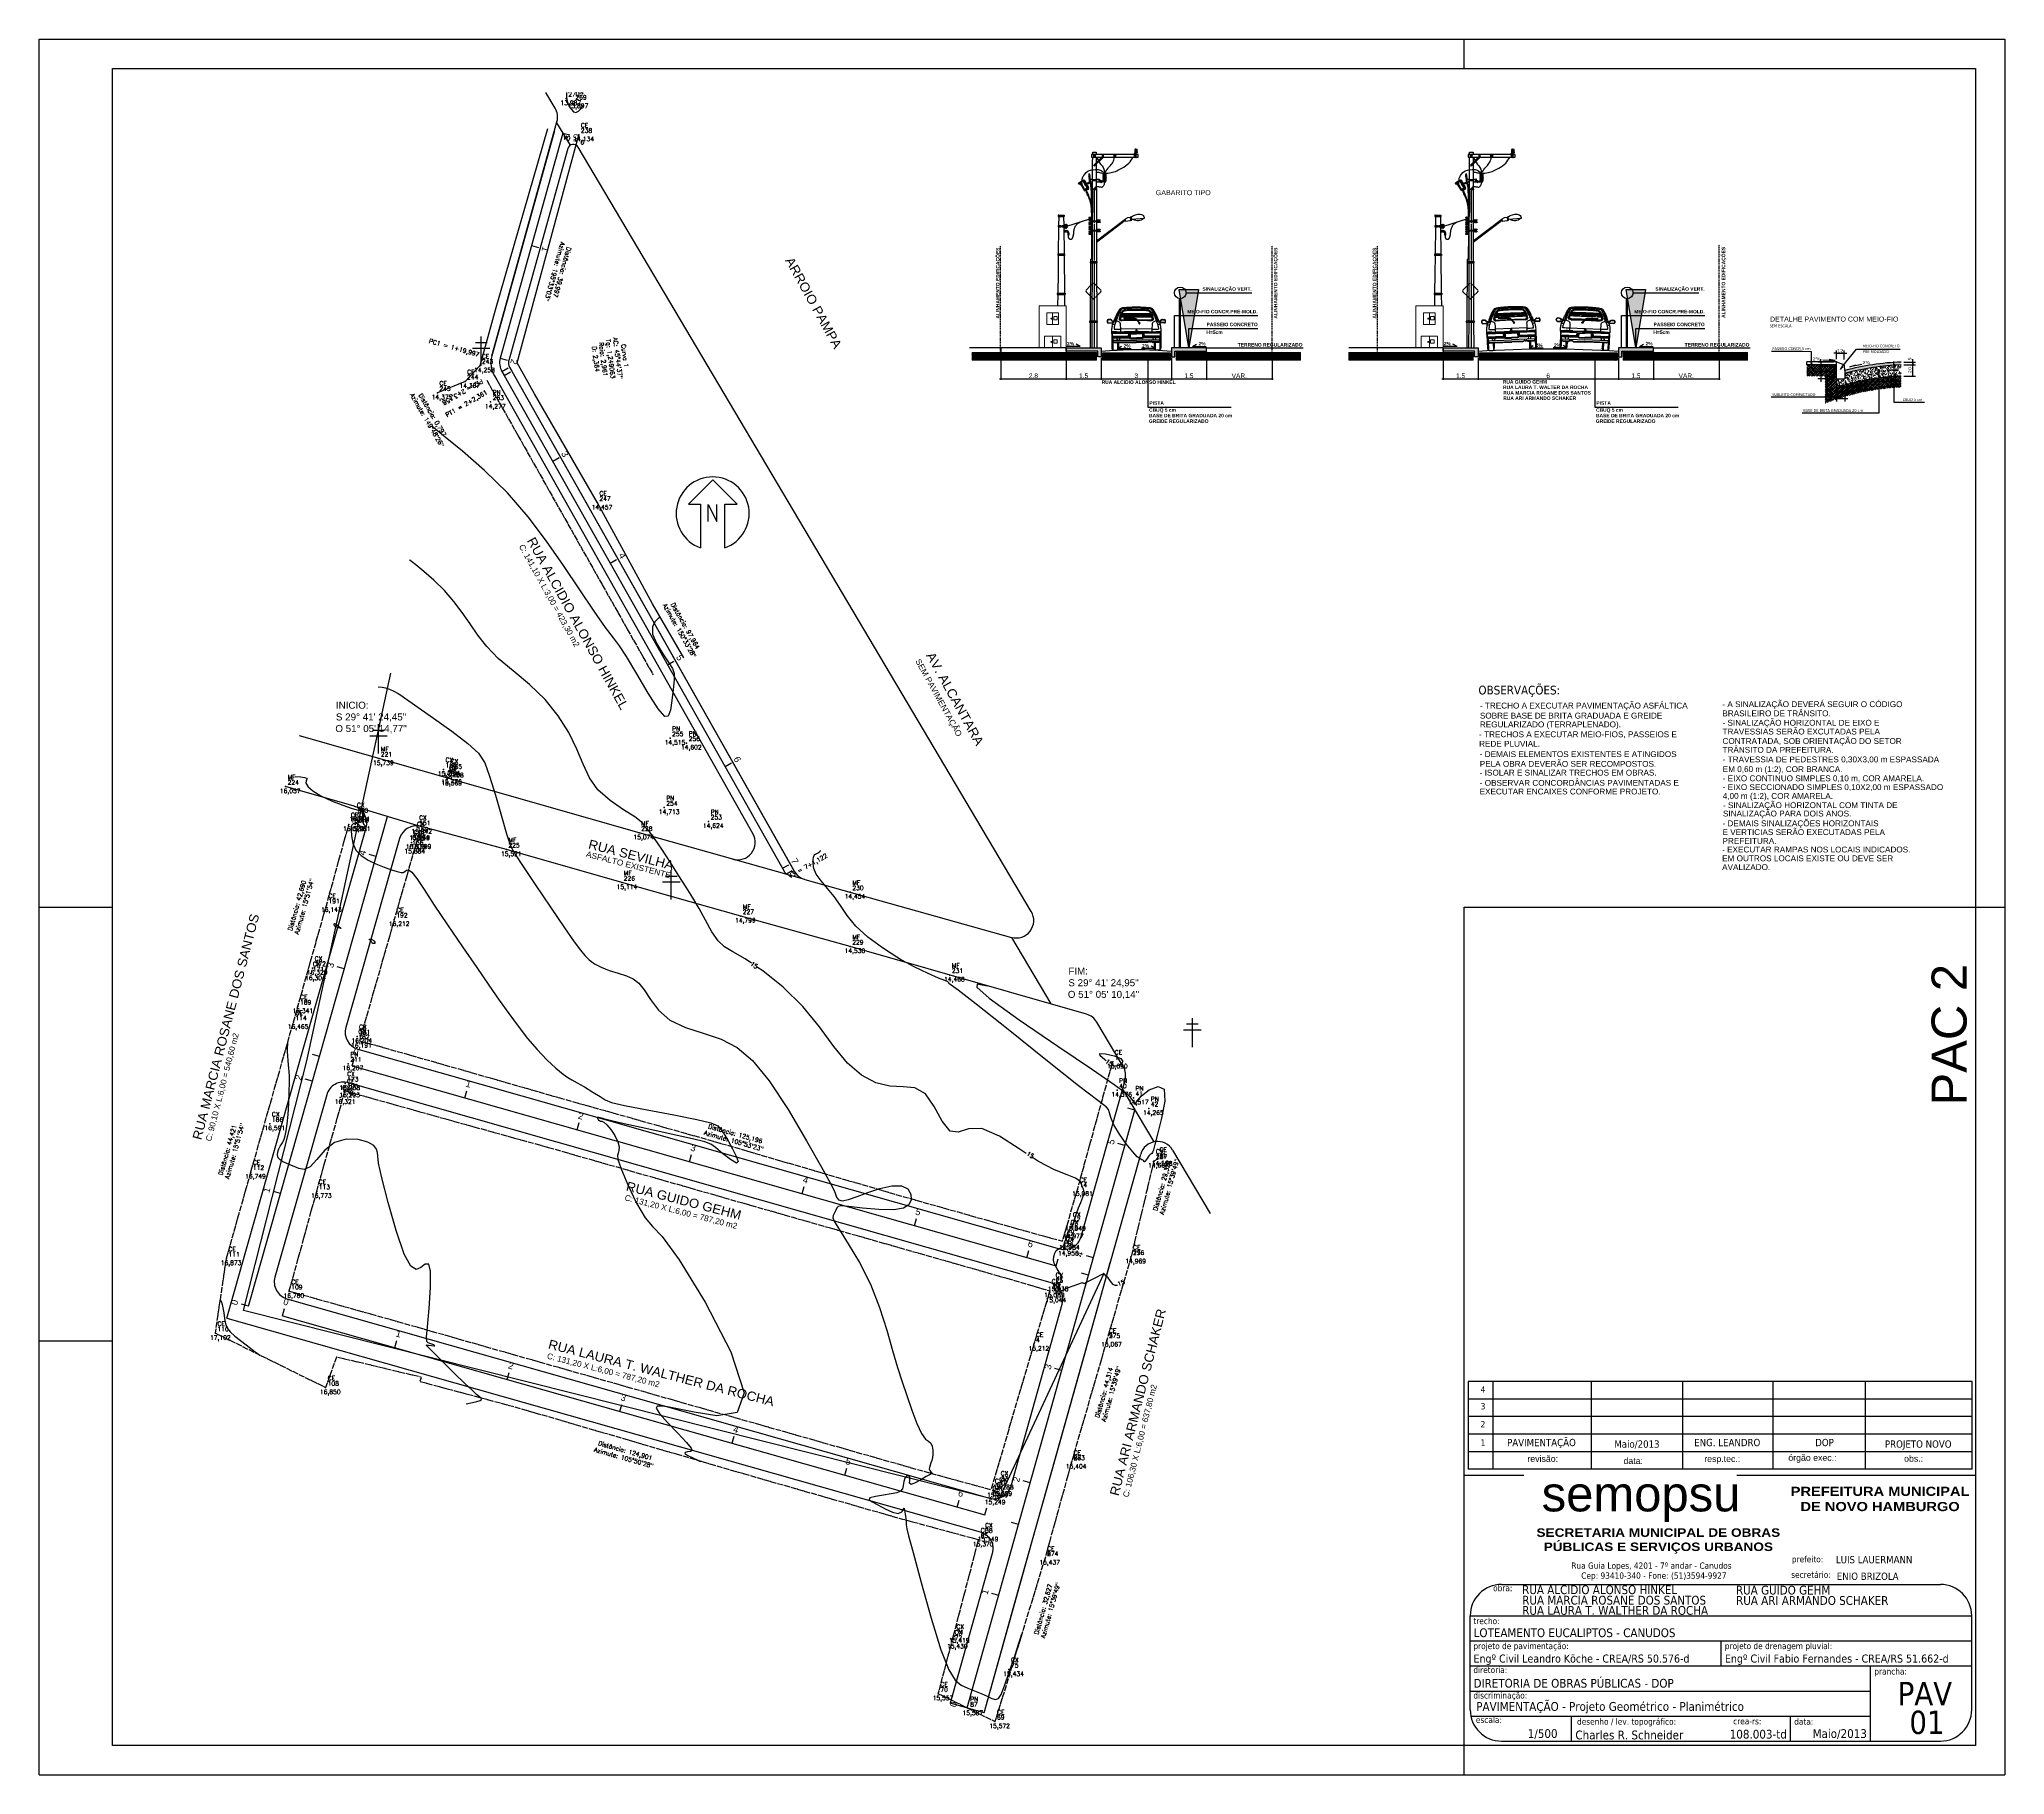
# Paper-space layout 'Layout1' of a CAD drawing. Header units: inches. Extents: x 12 to 685, y -4 to 590.
# The model-space entities are those that its viewports show. They can reach past a viewport. Long polylines and large blocks are cut down to what shows.
import ezdxf
from ezdxf.enums import TextEntityAlignment as Align

# ---------------------------------------------------------------- set-up
doc = ezdxf.new("R2010")
doc.units = ezdxf.units.IN
doc.header["$MEASUREMENT"] = 0
for name, pattern in [('CERCA', [4.7, 4, -0.35, 0, -0.35]), ('CONTINUO', [0]), ('DASHED', [19.05, 12.7, -6.35]), ('TRACEJADO', [4.35, 4, -0.35])]:
    doc.linetypes.add(name, pattern=pattern)
doc.layers.add('01', color=1, linetype='Continuous', lineweight=25)
for name, color, linetype in [('03', 3, 'Continuous'), ('2', 1, 'Continuous'), ('_CE', 7, 'CONTINUO'), ('_CERCAS', 7, 'CERCA'), ('_CX', 7, 'CONTINUO'), ('_MF', 7, 'CONTINUO'), ('_PN', 7, 'CONTINUO'), ('_PO', 7, 'CONTINUO'), ('CE', 7, 'CONTINUO'), ('CERCAS', 7, 'CERCA'), ('CRT-02', 2, 'Continuous'), ('CRT-03', 6, 'Continuous'), ('CRT-CALUNGAS', 8, 'Continuous'), ('Janela', 7, 'Continuous'), ('LINHAS', 8, 'Continuous'), ('MEIO-FIO', 1, 'CONTINUO'), ('Obrig', 7, 'CONTINUO'), ('P-00', 7, 'Continuous'), ('P-06', 12, 'Continuous'), ('PERFILNATURAL', 2, 'Continuous'), ('PO', 7, 'CONTINUO'), ('PONTOS-LOTES', 7, 'Continuous'), ('SELO', 7, 'Continuous'), ('Texto', 2, 'Continuous'), ('TEXTO-SELO', 7, 'Continuous'), ('TG', 7, 'CONTINUO'), ('URB-NOME RUAS', 2, 'Continuous')]:
    doc.layers.add(name, color=color, linetype=linetype)
doc.layers.get('Janela').freeze()
doc.styles.add('Arial', font='ARIAL.TTF')
doc.styles.add('AUX_2_50', font='ARIAL.TTF', dxfattribs={"height": 0.2})
doc.styles.add('DCADTXTSTYLE3', font='ARIALBD.TTF')
doc.styles.add('estilo2', font='TAHOMA.TTF')
doc.styles.add('EXPLODED0', font='swissko.ttf', dxfattribs={"height": 0.2})
doc.styles.add('LETRA-GROSSA', font='swisscl.ttf', dxfattribs={"width": 1.4})
doc.styles.add('REGUA80', font='TAHOMA.TTF', dxfattribs={"width": 1.5, "height": 35})
doc.styles.add('SIMPLEX', font='simplex', dxfattribs={"height": 0.2})
doc.styles.add('tGArial1', font='ARIAL.TTF', dxfattribs={"height": 0.004})
doc.dimstyles.new('ISO-25', dxfattribs={"dimtxt": 2.5, "dimasz": 2.5, "dimexe": 1.25, "dimexo": 0.625, "dimtad": 1, "dimdsep": 46, "dimtxsty": 'Standard', "dimblk": 'VDDIM_DEFAULT', "dimcen": 0.09, "dimadec": 0, "dimazin": 0, "dimtfac": 1, "dimtix": 1, "dimtmove": 0, "dimatfit": 3, "dimldrblk": 'VDDIM_DEFAULT', "dimfxl": 1, "dimtolj": 1, "dimarcsym": 0})
doc.dimstyles.new('Vila Palmeira - 1-50', dxfattribs={"dimtxt": 0.2, "dimasz": 0.04, "dimexe": 0.04, "dimexo": 0.03, "dimgap": 0.03, "dimtad": 1, "dimdec": 1, "dimzin": 12, "dimdsep": 46, "dimtxsty": 'AUX_2_50', "dimblk": 'ARCHTICK', "dimcen": 0.025, "dimdle": 0.05, "dimclrd": 253, "dimclre": 253, "dimclrt": 2, "dimazin": 3, "dimtfac": 1, "dimtdec": 1, "dimtmove": 0, "dimatfit": 2, "dimldrblk": 'DOTSMALL', "dimfxl": 10, "dimtolj": 1, "dimtzin": 0, "dimarcsym": 0})
pattern_1 = [(45, (101.95574, 83.782433), (-0.02245064, 0.02245064), [])]
pattern_2 = [(45, (85.838135, 83.782433), (-0.02245064, 0.02245064), [])]

# ---------------------------------------------------------------- blocks, each defined once
blk = doc.blocks.new('SIMB_PONTO')
at = {"color": 0}
blk.add_point((0, 0), dxfattribs=at)
for tag in ['desc:', 'cota:', 'pto:']:
    blk.add_attdef(tag, (0, 0), '', height=1)
blk = doc.blocks.new('SIMB_POSTE')
at = {"color": 0, "linetype": 'Continuous', "flags": 128}
for points in [[(0, 0), (0, 2.5)], [(-0.5, 2), (0.5, 2)], [(-0.75, 1.5), (0.75, 1.5)]]:
    blk.add_lwpolyline(points, dxfattribs=at)
for tag in ['desc:', 'cota:', 'pto:']:
    blk.add_attdef(tag, (0, 0), '', height=1)
blk = doc.blocks.new('9CBF1CA8849A424313D140')
at = {"layer": 'CE', "color": 1, "linetype": 'CONTINUO', "flags": 128}
for points in [[(-2.587, -0.265), (5.331, 27.974)], [(-14.552, -42.933), (-2.587, -0.265)], [(-23.361, -74.348), (-14.552, -42.933)]]:
    blk.add_lwpolyline(points, dxfattribs=at)
blk = doc.blocks.new('E91A7583A32A499A13D140')
at = {"layer": 'CE', "color": 1, "linetype": 'CONTINUO', "flags": 128}
for points in [[(-2.587, -0.265), (5.331, 27.974)], [(-14.552, -42.933), (-2.587, -0.265)], [(-23.361, -74.348), (-14.552, -42.933)]]:
    blk.add_lwpolyline(points, dxfattribs=at)
blk = doc.blocks.new('685193B752BF48F113D140')
at = {"layer": 'CE', "color": 1, "linetype": 'CONTINUO', "flags": 128}
blk.add_lwpolyline([(-128.56, 35.572), (-8.148, 1.295)], dxfattribs=at)
blk = doc.blocks.new('98FD2847704F0713D140')
at = {"layer": 'CE', "color": 1, "linetype": 'CONTINUO', "flags": 128}
blk.add_lwpolyline([(-128.56, 35.572), (-8.148, 1.295)], dxfattribs=at)
blk = doc.blocks.new('E2215891207C4D2D13D140')
at = {"layer": 'CE', "color": 1, "linetype": 'CONTINUO', "flags": 128}
blk.add_lwpolyline([(-140.519, -7.209), (-20.362, -41.304)], dxfattribs=at)
blk = doc.blocks.new('F1C5919811C54C8613D140')
at = {"layer": 'CE', "color": 1, "linetype": 'CONTINUO', "flags": 128}
blk.add_lwpolyline([(-140.519, -7.209), (-20.362, -41.304)], dxfattribs=at)
blk = doc.blocks.new('238AE53C40334AB013D140')
at = {"layer": 'CE', "color": 1, "linetype": 'CONTINUO', "flags": 128}
for points in [[(-134.183, 37.17), (-122.513, 78.234)], [(-146.327, -5.559), (-134.183, 37.17)]]:
    blk.add_lwpolyline(points, dxfattribs=at)
blk = doc.blocks.new('1878334552E14D1613D140')
at = {"layer": 'CE', "color": 1, "linetype": 'CONTINUO', "flags": 128}
for points in [[(-134.183, 37.17), (-122.513, 78.234)], [(-146.327, -5.559), (-134.183, 37.17)]]:
    blk.add_lwpolyline(points, dxfattribs=at)
blk = doc.blocks.new('2A3E6559502842B113D0AC')
at = {"layer": 'CERCAS', "color": 7, "style": 'SIMPLEX'}
for s, p in [('Azimute: 195%%d33\'03"', (-0.054, -1.127)), ('Distância: 39,997', (1.006, -1.98))]:
    blk.add_text(s, height=0.75, rotation=254.44911, dxfattribs=at).set_placement(p)
blk = doc.blocks.new('9A115E51EB76458113D0AC')
at = {"layer": 'CERCAS', "color": 7, "style": 'SIMPLEX'}
for s, p in [('Tg: 1,249063', (2.837, -0.505)), ('AC: 45%%d44\'37"', (4.058, -0.197)), ('Raio: 2,961', (1.645, -1.036)), ('Curva 1', (5.467, -1.352)), ('D: 2,364', (0.473, -1.716))]:
    blk.add_text(s, height=0.75, rotation=277.32097, dxfattribs=at).set_placement(p)
blk = doc.blocks.new('675D1CDFD4F4EC013D0AC')
at = {"layer": 'CERCAS', "color": 7, "style": 'SIMPLEX'}
for s, p in [('Azimute: 149%%d48\'26"', (0.769, -0.825)), ('Distância: 0,797', (2.246, -0.877))]:
    blk.add_text(s, height=0.75, rotation=300.19285, dxfattribs=at).set_placement(p)
blk = doc.blocks.new('9A1EDFEC4979459713D0AC')
at = {"layer": 'CERCAS', "color": 7, "style": 'SIMPLEX'}
for s, p in [('Azimute: 150%%d33\'28"', (0.758, -0.835)), ('Distância: 97,964', (2.111, -0.689))]:
    blk.add_text(s, height=0.75, rotation=299.44209, dxfattribs=at).set_placement(p)
blk = doc.blocks.new('FF19643F22E340CD13D0AC')
at = {"layer": 'CERCAS', "color": 7, "style": 'SIMPLEX'}
for s, p in [('Distância: 32,627', (-1.076, 1.717)), ('Azimute: 15%%d39\'49"', (0.05, 1.103))]:
    blk.add_text(s, height=0.75, rotation=74.33627, dxfattribs=at).set_placement(p)
blk = doc.blocks.new('1B399F93F5054F7A13D0AC')
at = {"layer": 'CERCAS', "color": 7, "style": 'SIMPLEX'}
for s, p in [('Distância: 44,314', (-1.063, 1.765)), ('Azimute: 15%%d39\'49"', (0.05, 1.103))]:
    blk.add_text(s, height=0.75, rotation=74.33627, dxfattribs=at).set_placement(p)
blk = doc.blocks.new('CFDFFFEDEF1C488C13D0AC')
at = {"layer": 'CERCAS', "color": 7, "style": 'SIMPLEX'}
for s, p in [('Distância: 29,328', (-1.076, 1.717)), ('Azimute: 15%%d39\'49"', (0.05, 1.103))]:
    blk.add_text(s, height=0.75, rotation=74.33627, dxfattribs=at).set_placement(p)
blk = doc.blocks.new('7F19239A615646DF13D0AC')
at = {"layer": 'CERCAS', "color": 7, "style": 'SIMPLEX'}
for s, p in [('Distância: 125,196', (1.841, 1.035)), ('Azimute: 105%%d53\'23"', (1.126, -0.061))]:
    blk.add_text(s, height=0.75, rotation=344.11018, dxfattribs=at).set_placement(p)
blk = doc.blocks.new('EFB49FA09F5F4ED913D0AC')
at = {"layer": 'CERCAS', "color": 7, "style": 'SIMPLEX'}
for s, p in [('Distância: 124,901', (1.84, 1.037)), ('Azimute: 105%%d50\'28"', (1.126, -0.06))]:
    blk.add_text(s, height=0.75, rotation=344.15882, dxfattribs=at).set_placement(p)
blk = doc.blocks.new('F1F60894E79046DA13D0AC')
at = {"layer": 'CERCAS', "color": 7, "style": 'SIMPLEX'}
for s, p in [('Distância: 44,421', (-1.057, 1.769)), ('Azimute: 15%%d51\'54"', (0.067, 1.15))]:
    blk.add_text(s, height=0.75, rotation=74.1349, dxfattribs=at).set_placement(p)
blk = doc.blocks.new('EEC17740BD96455C13D0AC')
at = {"layer": 'CERCAS', "color": 7, "style": 'SIMPLEX'}
for s, p in [('Distância: 42,690', (-1.07, 1.721)), ('Azimute: 15%%d51\'54"', (0.067, 1.15))]:
    blk.add_text(s, height=0.75, rotation=74.13489, dxfattribs=at).set_placement(p)
blk = doc.blocks.new('A$C1C480F36')
at = {"color": 0}
for p, q in [((0.033, 0.902), (0.179, 0.901)), ((0.033, 0.893), (0.179, 0.892)), ((0.101, 1.004), (0.034, 1.004)), ((0.101, 0.995), (0.034, 0.995)), ((0.173, 0.94), (0.135, 0.985)), ((0.179, 0.946), (0.141, 0.992)), ((0.173, 0.94), (0.174, 0.939)), ((0.179, 0.892), (0.19, 0.887)), ((0.182, 0.924), (0.182, 0.904)), ((0.191, 0.924), (0.191, 0.904)), ((1.475, 0.692), (0.446, 0.692)), ((0.553, 1.036), (0.553, 1.028)), ((0.922, 1.028), (0.553, 1.028)), ((0.912, 1.036), (0.896, 1.036)), ((0.953, 0.686), (0.953, 0.65)), ((0.953, 0.686), (0.961, 0.686)), ((0.953, 0.65), (0.961, 0.65)), ((0.963, 0.995), (0.959, 0.995)), ((0.963, 0.972), (0.959, 0.972)), ((0.969, 0.686), (0.961, 0.686)), ((0.969, 0.65), (0.961, 0.65)), ((0.962, 1.006), (1.054, 0.883)), ((0.969, 0.686), (0.969, 0.65)), ((1.072, 0.899), (0.977, 1.007)), ((1.731, 0.923), (1.731, 0.903)), ((1.742, 0.891), (1.732, 0.886)), ((1.74, 0.923), (1.74, 0.903)), ((1.742, 0.945), (1.781, 0.99)), ((1.888, 0.9), (1.742, 0.9)), ((1.888, 0.891), (1.742, 0.891)), ((1.749, 0.939), (1.748, 0.938)), ((1.749, 0.939), (1.787, 0.984)), ((1.821, 1.003), (1.888, 1.003)), ((1.821, 0.994), (1.888, 0.994)), ((0.156, 0.535), (0.156, 0.068)), ((0.172, 0.456), (0.696, 0.455)), ((0.174, 0.426), (0.708, 0.425)), ((0.178, 0.397), (0.731, 0.396)), ((0.179, 0.386), (0.179, 0.014)), ((0.18, 0.554), (0.961, 0.554)), ((0.188, 0.334), (0.188, 0.008)), ((0.193, 0.322), (0.961, 0.321)), ((0.207, 0.001), (0.326, 0.001)), ((0.212, 0.267), (0.96, 0.267)), ((0.243, 0.244), (0.378, 0.244)), ((0.345, 0.244), (0.345, 0.008)), ((0.355, 0.244), (0.354, 0.014)), ((0.378, 0.244), (0.378, 0.067)), ((0.378, 0.244), (0.96, 0.243)), ((0.557, 0.605), (0.89, 0.608)), ((0.735, 0.536), (0.961, 0.536)), ((0.739, 0.536), (0.739, 0.422)), ((0.755, 0.536), (0.755, 0.408)), ((0.764, 0.403), (0.961, 0.403)), ((0.766, 0.381), (0.961, 0.38)), ((0.89, 0.608), (0.961, 0.608)), ((1.355, 0.266), (0.96, 0.267)), ((1.331, 0.243), (0.96, 0.243)), ((1.032, 0.608), (0.961, 0.608)), ((1.742, 0.553), (0.961, 0.554)), ((1.187, 0.535), (0.961, 0.536)), ((1.157, 0.403), (0.961, 0.403)), ((1.155, 0.38), (0.961, 0.38)), ((1.728, 0.321), (0.961, 0.321)), ((1.365, 0.604), (1.032, 0.608)), ((1.166, 0.536), (1.166, 0.408)), ((1.182, 0.535), (1.182, 0.422)), ((1.744, 0.395), (1.19, 0.396)), ((1.747, 0.424), (1.213, 0.425)), ((1.75, 0.455), (1.226, 0.455)), ((1.392, 0.285), (1.44, 0.284)), ((1.708, 0.266), (1.477, 0.266)), ((1.543, 0.246), (1.498, 0.246)), ((1.543, 0.246), (1.543, 0.067)), ((1.684, 0.246), (1.543, 0.246)), ((1.566, 0.246), (1.566, 0.013)), ((1.576, 0.246), (1.575, 0.007)), ((1.713, 0), (1.595, 0)), ((1.733, 0.333), (1.732, 0.007)), ((1.742, 0.385), (1.742, 0.013)), ((1.765, 0.533), (1.765, 0.066))]:
    blk.add_line(p, q, dxfattribs=at)
at = {"color": 0, "const_width": 0.01}
blk.add_lwpolyline([(0.961, 1.412, -0.020681), (1.41, 1.384, -0.148159), (1.492, 1.36, -0.039941), (1.513, 1.338, -0.059978), (1.64, 1.109, -0.05895), (1.698, 0.944, 0.090585), (1.761, 0.969, -0.036488), (1.78, 0.992, -0.157212), (1.82, 1.005, -0.018753), (1.887, 1.005, -0.371475), (1.921, 0.976, -0.069729), (1.921, 0.922, -0.371475), (1.887, 0.893, -0.008636), (1.741, 0.893, 0.015474), (1.731, 0.887, -0.09023), (1.761, 0.783, -0.022649), (1.777, 0.652, -0.047109), (1.77, 0.588, 0.046261), (1.765, 0.535), (1.765, 0.068, -0.382107), (1.714, 0.001), (1.595, 0.001, -0.382107), (1.543, 0.068), (1.543, 0.244), (0.96, 0.244), (0.378, 0.244), (0.378, 0.068, -0.382107), (0.326, 0.001), (0.207, 0.001, -0.382107), (0.156, 0.068), (0.156, 0.535, 0.046261), (0.151, 0.588, -0.047109), (0.144, 0.652, -0.022649), (0.16, 0.783, -0.09023), (0.19, 0.887, 0.015474), (0.179, 0.893, -0.008636), (0.033, 0.893, -0.371475), (0, 0.922, -0.069729), (0, 0.976, -0.371475), (0.034, 1.005, -0.018753), (0.101, 1.005, -0.157212), (0.141, 0.992, -0.036488), (0.16, 0.969, 0.090585), (0.223, 0.944, -0.05895), (0.281, 1.109, -0.059978), (0.408, 1.338, -0.039941), (0.429, 1.36, -0.148159), (0.511, 1.384, -0.020838), (0.961, 1.412)], format="xyb", dxfattribs=at)
at = {"color": 0}
for centre, radius, start, end in [((1.297, 0.695), 1.097, 144.13988, 157.86946), ((2.281, 0.313), 2.084, 151.10642, 157.95016), ((0.371, 1.297), 0.0368, 354.35051, 45.14537), ((0.554, 1.218), 0.189, 131.43793, 140.58689), ((0.51, 1.236), 0.148, 89.56217, 123.27257), ((0.422, 1.338), 0.041, 351.09147, 50.87905), ((0.703, 1.096), 0.272, 133.05935, 156.15255), ((0.49, 1.309), 0.0365, 91.3524, 160.71384), ((0.716, -0.086), 1.449, 91.75801, 98.97856), ((0.812, -0.99), 2.393, 93.14719, 97.22125), ((0.6, 1.144), 0.172, 103.16151, 118.79148), ((0.871, -2.044), 3.371, 92.03552, 95.28586), ((0.739, -0.018), 1.318, 90.90758, 96.87935), ((0.953, -1.968), 3.342, 89.85794, 94.83995), ((1.195, -7.084), 8.498, 91.57518, 93.46984), ((1.178, -11.147), 12.455, 90.99943, 92.1187), ((2.783, -95.576), 96.922, 91.0769, 91.20091), ((0.715, -7.083), 8.498, 86.44544, 88.34011), ((0.965, -1.968), 3.342, 85.07533, 90.05734), ((-1.004, -95.574), 96.922, 88.71437, 88.83839), ((0.726, -11.147), 12.455, 87.79658, 88.91585), ((1.046, -2.044), 3.371, 84.62943, 87.87976), ((1.182, -0.019), 1.318, 83.03593, 89.00771), ((1.107, -0.99), 2.393, 82.69404, 86.7681), ((1.205, -0.087), 1.449, 80.93672, 88.15727), ((1.322, 1.144), 0.172, 61.12381, 76.75378), ((1.219, 1.096), 0.272, 23.76274, 46.85593), ((1.412, 1.235), 0.148, 56.64271, 90.35311), ((1.432, 1.308), 0.0365, 19.20145, 88.56289), ((1.501, 1.337), 0.041, 129.03624, 188.82382), ((-0.36, 0.315), 2.084, 21.96512, 28.80887), ((1.368, 1.218), 0.189, 39.3284, 48.47735), ((0.624, 0.696), 1.097, 22.04583, 35.7754), ((1.552, 1.296), 0.0368, 134.76992, 185.56477), ((0.193, 0.948), 0.195, 171.98025, 187.93504), ((0.034, 0.971), 0.0339, 89.95764, 171.47273), ((0.034, 0.926), 0.0339, 188.44256, 269.95764), ((0.193, 0.948), 0.186, 171.98025, 187.93504), ((0.034, 0.971), 0.0249, 89.95764, 171.47273), ((0.034, 0.926), 0.0249, 188.44256, 269.95764), ((0.101, 0.936), 0.0681, 54.21986, 89.95764), ((0.101, 0.936), 0.0591, 55.25424, 89.95764), ((1.464, 0.563), 1.322, 170.43223, 176.16581), ((0.481, 0.654), 0.337, 180.41591, 191.20451), ((0.259, 1.127), 0.187, 238.0155, 258.45971), ((0.488, 0.744), 0.331, 154.41859, 173.29257), ((0.26, 0.616), 0.23, 91.61523, 113.854), ((0.164, 0.924), 0.0183, 359.95764, 54.21986), ((0.164, 0.924), 0.0273, 359.95764, 54.21986), ((0.179, 0.904), 0.0113, 269.95764, 359.95764), ((0.18, 0.903), 0.00196, 258.91707, 10.99821), ((0.487, 0.69), 0.357, 141.58255, 146.52068), ((0.261, 0.845), 0.0851, 119.97692, 128.39226), ((0.768, 0.831), 0.557, 154.66009, 170.93685), ((0.261, 0.845), 0.0851, 105.28291, 119.97692), ((0.259, 1.127), 0.187, 258.45971, 270.00155), ((0.53, 0.704), 0.304, 172.9301, 182.87932), ((0.355, 2.332), 1.648, 265.54266, 273.18725), ((9.767, -1.485), 9.795, 166.23638, 166.8631), ((0.229, 0.968), 0.0414, 282.39038, 332.24154), ((0.61, 0.747), 0.368, 146.23047, 164.4502), ((1.566, 0.55), 1.402, 156.51447, 158.24212), ((-3.518, 2.271), 4.008, 340.74082, 342.49273), ((2.395, 0.231), 2.251, 152.88903, 158.25283), ((-426.682, 131.526), 446.505, 342.99615, 343.01552), ((0.279, 0.702), 0.251, 58.05281, 84.12561), ((0.304, 1.316), 0.106, 325.73907, 347.37603), ((0.453, 1.031), 0.0569, 172.10347, 235.87445), ((0.866, 0.973), 0.473, 150.45357, 172.02915), ((0.369, 0.853), 0.0755, 7.7868, 55.73038), ((0.471, 1.035), 0.071, 226.08714, 279.36503), ((0.489, 1.042), 0.0554, 157.80645, 231.28109), ((0.955, 0.96), 0.527, 151.62009, 168.77056), ((0.498, 35.525), 34.436, 269.90935, 270.77623), ((-149.121, -1.187), 149.579, 0.685, 0.78504), ((0.488, 1.074), 0.0827, 245.46077, 272.72273), ((0.498, 35.568), 34.436, 269.93062, 270.77623), ((0.498, 35.608), 34.436, 269.95626, 270.77623), ((4.76, -284.466), 285.463, 90.76287, 90.85856), ((0.498, 35.64), 34.436, 269.98202, 270.77623), ((0.674, 1.123), 0.204, 134.03995, 154.41459), ((0.492, 35.428), 34.436, 270.00047, 270.77623), ((0.589, 1.205), 0.0856, 95.31196, 131.03984), ((0.724, -0.779), 1.824, 84.6055, 95.40037), ((0.912, 0.95), 0.0865, 41.4774, 89.95764), ((0.918, 0.974), 0.0541, 36.75292, 86.41937), ((0.961, 0.646), 0.0227, 110.50512, 69.41016), ((1.481, 35.427), 34.436, 269.13906, 269.15057), ((-3.26, -284.46), 285.463, 89.1475, 89.15242), ((1.486, 35.639), 34.436, 269.13906, 269.91518), ((1.486, 35.607), 34.436, 269.13906, 269.94095), ((1.486, 35.567), 34.436, 269.13906, 269.96659), ((1.486, 35.524), 34.436, 269.13906, 269.98786), ((1.481, 35.427), 34.436, 269.18048, 269.91482), ((-3.26, -284.46), 285.463, 89.05673, 89.14324), ((1.062, 0.884), 0.0214, 146.86193, 75.61906), ((1.063, 0.891), 0.0124, 221.4774, 41.4774), ((1.333, 1.204), 0.0856, 48.87544, 84.60332), ((1.248, 1.123), 0.204, 25.5007, 45.87534), ((1.434, 1.073), 0.0827, 267.19255, 294.45451), ((0.967, 0.96), 0.527, 11.14473, 28.29519), ((1.451, 1.034), 0.071, 260.55025, 313.82815), ((1.056, 0.973), 0.473, 7.88613, 29.46172), ((1.433, 1.041), 0.0554, 308.6342, 22.10884), ((151.039, -1.409), 149.579, 179.13025, 179.23028), ((1.569, 2.332), 1.648, 266.72804, 274.37262), ((1.553, 0.852), 0.0755, 124.18491, 172.12849), ((1.469, 1.03), 0.0569, 304.04084, 7.81182), ((1.643, 0.701), 0.251, 95.78967, 121.86248), ((1.619, 1.315), 0.106, 192.53926, 214.17622), ((-0.474, 0.233), 2.251, 21.66246, 27.02626), ((428.796, 130.893), 446.505, 196.89977, 196.91914), ((1.311, 0.747), 0.368, 15.46508, 33.68482), ((5.442, 2.264), 4.008, 197.42256, 199.17447), ((0.355, 0.551), 1.402, 21.67316, 23.40082), ((1.693, 0.967), 0.0414, 207.67375, 257.5249), ((1.153, 0.831), 0.557, 8.97844, 25.2552), ((1.663, 1.126), 0.187, 269.91373, 281.45558), ((1.662, 0.615), 0.23, 66.06128, 88.30006), ((-7.849, -1.472), 9.795, 13.05219, 13.67891), ((1.661, 0.844), 0.0851, 59.93836, 74.63237), ((1.392, 0.704), 0.304, 357.03596, 6.98519), ((1.663, 1.126), 0.187, 281.45558, 301.89979), ((1.661, 0.844), 0.0851, 51.52302, 59.93836), ((1.434, 0.69), 0.357, 33.39461, 38.33274), ((1.758, 0.923), 0.0273, 125.69542, 179.95764), ((1.742, 0.903), 0.0113, 179.95764, 269.95764), ((1.433, 0.743), 0.331, 6.62271, 25.49669), ((1.758, 0.923), 0.0183, 125.69542, 179.95764), ((1.742, 0.902), 0.00196, 168.91707, 280.99821), ((0.458, 0.564), 1.322, 3.74948, 9.48305), ((1.44, 0.653), 0.337, 348.71077, 359.49938), ((1.821, 0.935), 0.0681, 89.95764, 125.69542), ((1.821, 0.935), 0.0591, 89.95764, 124.66105), ((1.888, 0.969), 0.0339, 8.44256, 89.95764), ((1.888, 0.969), 0.0249, 8.44256, 89.95764), ((1.888, 0.925), 0.0249, 269.95764, 351.47273), ((1.888, 0.925), 0.0339, 269.95764, 351.47273), ((1.729, 0.947), 0.186, 351.98025, 7.93504), ((1.729, 0.947), 0.195, 351.98025, 7.93504), ((-0.136, 0.531), 0.292, 0.60597, 11.20055), ((0.179, 0.573), 0.0262, 90.31767, 167.635), ((-0.19, 0.445), 0.359, 6.73468, 15.80248), ((0.219, 0.063), 0.0631, 175.98198, 259.63085), ((0.323, 0.494), 0.157, 154.43801, 178.12029), ((1.542, 0.601), 1.38, 184.23405, 192.5091), ((0.272, -0.584), 1.187, 87.67531, 94.49702), ((0.201, 0.557), 0.0201, 108.75339, 163.88132), ((0.226, 0.461), 0.119, 98.08369, 105.49961), ((0.274, 0.319), 0.0812, 191.60752, 247.54688), ((0.303, -0.278), 0.862, 86.52694, 96.23725), ((0.4, 4.387), 3.785, 268.78615, 272.37714), ((0.375, 0.362), 0.0528, 139.08, 227.77436), ((0.315, 0.063), 0.0631, 280.28444, 3.93331), ((0.47, 2.014), 1.436, 265.41995, 273.45809), ((0.364, 0.362), 0.0528, 313.7655, 41.04817), ((-14.726, 1168.488), 1168.008, 270.749698, 270.769534), ((0.788, 0.487), 0.0959, 135.70739, 182.45255), ((0.803, 0.482), 0.111, 179.38916, 226.08725), ((0.797, 0.487), 0.0818, 165.67893, 207.76631), ((0.795, 0.481), 0.082, 137.76783, 160.85452), ((0.792, 0.468), 0.07, 195.31742, 246.47987), ((0.769, 0.433), 0.0527, 216.62338, 273.91092), ((18.374, 1168.464), 1168.008, 269.145752, 269.165588), ((1.152, 0.433), 0.0527, 266.00437, 323.2919), ((1.129, 0.467), 0.07, 293.43542, 344.59787), ((1.126, 0.48), 0.082, 19.06077, 42.14746), ((1.118, 0.481), 0.111, 313.82804, 0.52613), ((1.124, 0.487), 0.0818, 332.14898, 14.23636), ((1.133, 0.487), 0.0959, 357.46274, 44.2079), ((1.585, 0.013), 0.343, 131.41462, 137.71999), ((1.452, 0.106), 0.188, 108.61392, 119.93451), ((1.527, 4.386), 3.785, 267.53814, 271.12914), ((1.454, 2.014), 1.436, 266.45719, 274.49533), ((1.439, 0.234), 0.0501, 40.73266, 88.62587), ((1.659, 0.435), 0.248, 222.06269, 229.64685), ((1.557, 0.361), 0.0528, 138.86712, 226.14978), ((1.606, 0.062), 0.0631, 175.98198, 259.63085), ((1.617, -0.279), 0.862, 83.67804, 93.38835), ((1.546, 0.361), 0.0528, 312.14093, 40.83528), ((1.648, -0.585), 1.187, 85.41827, 92.23997), ((1.647, 0.318), 0.0812, 297.42145, 348.30776), ((1.695, 0.46), 0.119, 74.41568, 81.8316), ((1.702, 0.062), 0.0631, 280.28444, 3.93331), ((0.38, 0.602), 1.38, 347.40618, 355.68124), ((1.721, 0.556), 0.0201, 16.03396, 71.1619), ((1.598, 0.493), 0.157, 1.79499, 25.47728), ((1.743, 0.572), 0.0262, 12.28029, 89.59762), ((2.111, 0.443), 0.359, 164.1128, 173.18061), ((2.058, 0.53), 0.292, 168.71473, 179.30932)]:
    blk.add_arc(centre, radius, start, end, dxfattribs=at)
blk = doc.blocks.new('POSTE LUZ')
at = {"color": 0, "linetype": 'ByBlock'}
for p, q in [((1.488, 8.471), (1.44, 8.471)), ((1.488, 8.459), (1.44, 8.459)), ((1.488, 8.437), (1.44, 8.437)), ((1.488, 8.437), (1.44, 8.437)), ((1.488, 8.425), (1.44, 8.425)), ((1.443, 8.494), (1.534, 8.494)), ((1.477, 8.505), (1.446, 8.505)), ((1.488, 8.471), (1.536, 8.471)), ((1.488, 8.459), (1.536, 8.459)), ((1.488, 8.437), (1.536, 8.437)), ((1.488, 8.437), (1.536, 8.437)), ((1.488, 8.425), (1.536, 8.425)), ((1.499, 8.505), (1.531, 8.505)), ((-0.419, 8.279), (-0.419, 8.173)), ((1.581, 8.279), (-0.419, 8.279)), ((-0.419, 8.173), (1.581, 8.173)), ((-0.371, 6.722), (-0.367, 7.949)), ((-0.367, 7.949), (-0.366, 8.173)), ((-0.366, 8.279), (-0.366, 8.382)), ((-0.366, 8.382), (-0.216, 8.382)), ((-0.328, 7.826), (-0.321, 7.833)), ((-0.328, 7.826), (-0.293, 7.79)), ((-0.321, 7.833), (0.019, 8.173)), ((-0.286, 7.798), (-0.293, 7.79)), ((0.09, 8.173), (-0.286, 7.798)), ((-0.216, 8.382), (-0.216, 8.279)), ((-0.216, 8.173), (-0.216, 7.938)), ((-0.216, 7.868), (-0.209, 5.802)), ((1.434, 8.397), (1.434, 8.359)), ((1.434, 8.359), (1.488, 8.359)), ((1.488, 8.403), (1.44, 8.403)), ((1.469, 8.279), (1.469, 8.287)), ((1.507, 8.287), (1.469, 8.287)), ((1.469, 8.165), (1.469, 8.173)), ((1.469, 8.165), (1.507, 8.165)), ((1.477, 8.287), (1.477, 8.359)), ((1.477, 8.157), (1.477, 8.165)), ((1.477, 8.157), (1.499, 8.157)), ((1.488, 8.403), (1.536, 8.403)), ((1.542, 8.359), (1.488, 8.359)), ((1.499, 8.287), (1.499, 8.359)), ((1.499, 8.157), (1.499, 8.165)), ((1.507, 8.279), (1.507, 8.287)), ((1.507, 8.165), (1.507, 8.173)), ((1.542, 8.397), (1.542, 8.359)), ((1.581, 8.173), (1.581, 8.279)), ((-0.956, 7.026), (-0.927, 7.026)), ((-0.956, 7.024), (-0.927, 7.024)), ((-0.927, 7.026), (-0.849, 7.071)), ((-0.848, 7.069), (-0.926, 7.024)), ((-0.906, 7.073), (-0.88, 7.091)), ((-0.905, 7.071), (-0.878, 7.089)), ((-0.878, 7.089), (-0.901, 7.063)), ((-0.9, 7.061), (-0.887, 7.064)), ((-0.876, 7.088), (-0.899, 7.062)), ((-0.897, 7.064), (-0.888, 7.066)), ((-0.867, 7.07), (-0.895, 7.053)), ((-0.892, 7.046), (-0.892, 7.046)), ((-0.86, 7.06), (-0.89, 7.043)), ((-0.889, 7.045), (-0.89, 7.043)), ((-0.881, 7.026), (-0.89, 7.043)), ((-0.888, 7.049), (-0.888, 7.049)), ((-0.881, 7.026), (-0.886, 7.023)), ((-0.878, 7.022), (-0.884, 7.019)), ((-0.836, 7.052), (-0.881, 7.026)), ((-0.879, 7.068), (-0.866, 7.07)), ((-0.878, 7.066), (-0.872, 7.067)), ((-0.834, 7.048), (-0.878, 7.022)), ((-0.847, 7.039), (-0.878, 7.021)), ((-0.878, 7.021), (-0.878, 7.022)), ((-0.878, 7.021), (-0.875, 7.02)), ((-0.848, 7.036), (-0.875, 7.02)), ((-0.742, 6.789), (-0.875, 7.02)), ((-0.866, 7.061), (-0.866, 7.061)), ((-0.862, 7.064), (-0.862, 7.064)), ((-0.862, 7.061), (-0.86, 7.06)), ((-0.85, 7.044), (-0.86, 7.06)), ((-0.852, 7.128), (-0.843, 7.133)), ((-0.842, 7.131), (-0.851, 7.126)), ((-0.788, 7.134), (-0.849, 7.099)), ((-0.849, 7.071), (-0.848, 7.069)), ((-0.847, 7.039), (-0.848, 7.04)), ((-0.847, 7.039), (-0.848, 7.036)), ((-0.715, 6.805), (-0.848, 7.036)), ((-0.843, 7.133), (-0.828, 7.141)), ((-0.825, 7.049), (-0.832, 7.045)), ((-0.829, 7.143), (-0.806, 7.156)), ((-0.827, 7.139), (-0.829, 7.143)), ((-0.825, 7.059), (-0.829, 7.056)), ((-0.827, 7.16), (-0.819, 7.164)), ((-0.825, 7.156), (-0.827, 7.16)), ((-0.822, 7.054), (-0.827, 7.052)), ((-0.817, 7.16), (-0.825, 7.156)), ((-0.819, 7.164), (-0.817, 7.16)), ((-0.818, 7.181), (-0.815, 7.183)), ((-0.812, 7.179), (-0.808, 7.181)), ((-0.809, 7.178), (-0.807, 7.179)), ((-0.807, 7.174), (-0.809, 7.178)), ((-0.808, 7.181), (-0.803, 7.173)), ((-0.804, 7.175), (-0.807, 7.174)), ((-0.803, 7.173), (-0.807, 7.17)), ((-0.8, 7.182), (-0.799, 7.183)), ((-0.799, 7.183), (-0.797, 7.179)), ((-0.797, 7.179), (-0.798, 7.179)), ((-0.762, 7.186), (-0.792, 7.169)), ((-0.772, 7.134), (-0.792, 7.169)), ((-0.792, 7.141), (-0.788, 7.134)), ((-0.742, 7.151), (-0.772, 7.134)), ((-0.766, 7.129), (-0.772, 7.117)), ((-0.732, 7.134), (-0.77, 7.112)), ((-0.732, 7.134), (-0.77, 7.112)), ((-0.762, 7.186), (-0.733, 7.203)), ((-0.756, 7.112), (-0.762, 7.1)), ((-0.721, 7.117), (-0.76, 7.095)), ((-0.722, 7.117), (-0.76, 7.095)), ((-0.721, 7.117), (-0.76, 7.095)), ((-0.745, 7.095), (-0.752, 7.083)), ((-0.711, 7.1), (-0.75, 7.078)), ((-0.711, 7.1), (-0.75, 7.078)), ((-0.742, 7.151), (-0.713, 7.168)), ((-0.715, 6.805), (-0.742, 6.789)), ((-0.742, 6.789), (-0.742, 6.787)), ((-0.729, 6.764), (-0.742, 6.787)), ((-0.735, 7.078), (-0.741, 7.066)), ((-0.701, 7.083), (-0.739, 7.06)), ((-0.701, 7.083), (-0.739, 7.06)), ((-0.713, 7.168), (-0.733, 7.203)), ((-0.732, 7.134), (-0.694, 7.156)), ((-0.732, 7.134), (-0.694, 7.156)), ((-0.725, 7.06), (-0.731, 7.049)), ((-0.69, 7.066), (-0.729, 7.043)), ((-0.691, 7.065), (-0.729, 7.043)), ((-0.729, 6.764), (-0.727, 6.763)), ((-0.7, 6.779), (-0.727, 6.763)), ((-0.71, 6.735), (-0.727, 6.763)), ((-0.722, 7.117), (-0.683, 7.139)), ((-0.677, 6.78), (-0.722, 6.755)), ((-0.721, 7.117), (-0.683, 7.139)), ((-0.721, 7.117), (-0.683, 7.139)), ((-0.714, 7.043), (-0.721, 7.032)), ((-0.68, 7.048), (-0.719, 7.026)), ((-0.715, 6.805), (-0.712, 6.804)), ((-0.699, 6.782), (-0.712, 6.804)), ((-0.711, 7.161), (-0.698, 7.161)), ((-0.711, 7.1), (-0.673, 7.122)), ((-0.711, 7.1), (-0.673, 7.122)), ((-0.706, 7.025), (-0.71, 7.013)), ((-0.672, 6.757), (-0.71, 6.735)), ((-0.71, 6.735), (-0.706, 6.734)), ((-0.707, 7.008), (-0.629, 7.053)), ((-0.682, 6.964), (-0.707, 7.008)), ((-0.684, 6.746), (-0.706, 6.734)), ((-0.701, 7.083), (-0.663, 7.105)), ((-0.701, 7.083), (-0.663, 7.105)), ((-0.7, 7.144), (-0.687, 7.143)), ((-0.7, 6.779), (-0.681, 6.788)), ((-0.7, 6.779), (-0.699, 6.782)), ((-0.691, 7.065), (-0.652, 7.088)), ((-0.69, 7.127), (-0.677, 7.126)), ((-0.69, 7.066), (-0.652, 7.088)), ((-0.684, 6.746), (-0.683, 6.75)), ((-0.668, 6.797), (-0.683, 6.789)), ((-0.664, 6.743), (-0.683, 6.777)), ((-0.604, 7.009), (-0.682, 6.964)), ((-0.68, 7.109), (-0.667, 7.109)), ((-0.68, 7.048), (-0.642, 7.07)), ((-0.668, 6.964), (-0.674, 6.952)), ((-0.662, 6.744), (-0.673, 6.764)), ((-0.633, 6.969), (-0.671, 6.947)), ((-0.633, 6.969), (-0.671, 6.947)), ((-0.671, 6.768), (-0.656, 6.752)), ((-0.671, 6.766), (-0.658, 6.751)), ((-0.669, 7.092), (-0.656, 7.092)), ((-0.669, 6.811), (-0.605, 6.848)), ((-0.668, 6.809), (-0.644, 6.823)), ((-0.646, 6.76), (-0.668, 6.798)), ((-0.645, 6.761), (-0.667, 6.799)), ((-0.657, 6.946), (-0.664, 6.935)), ((-0.624, 6.951), (-0.663, 6.929)), ((-0.624, 6.951), (-0.662, 6.929)), ((-0.623, 6.951), (-0.662, 6.929)), ((-0.659, 7.075), (-0.646, 7.075)), ((-0.648, 6.929), (-0.654, 6.917)), ((-0.614, 6.934), (-0.652, 6.912)), ((-0.614, 6.934), (-0.652, 6.912)), ((-0.649, 6.795), (-0.636, 6.757)), ((-0.647, 6.796), (-0.634, 6.757)), ((-0.641, 6.744), (-0.647, 6.74)), ((-0.639, 6.742), (-0.646, 6.74)), ((-0.645, 6.825), (-0.64, 6.816)), ((-0.644, 7.063), (-0.631, 7.058)), ((-0.638, 6.911), (-0.644, 6.9)), ((-0.604, 6.916), (-0.642, 6.894)), ((-0.604, 6.916), (-0.642, 6.894)), ((-0.641, 6.738), (-0.591, 6.643)), ((-0.616, 6.636), (-0.641, 6.738)), ((-0.64, 6.816), (-0.6, 6.839)), ((-0.638, 6.818), (-0.632, 6.809)), ((-0.585, 6.794), (-0.636, 6.764)), ((-0.628, 6.894), (-0.635, 6.882)), ((-0.633, 6.969), (-0.595, 6.991)), ((-0.633, 6.969), (-0.595, 6.991)), ((-0.595, 6.899), (-0.633, 6.877)), ((-0.594, 6.899), (-0.633, 6.877)), ((-0.6, 6.774), (-0.633, 6.754)), ((-0.629, 7.053), (-0.604, 7.009)), ((-0.625, 6.803), (-0.626, 6.806)), ((-0.619, 6.876), (-0.625, 6.865)), ((-0.617, 6.807), (-0.625, 6.803)), ((-0.624, 6.951), (-0.585, 6.974)), ((-0.624, 6.951), (-0.585, 6.974)), ((-0.623, 6.951), (-0.585, 6.974)), ((-0.585, 6.881), (-0.623, 6.859)), ((-0.611, 6.859), (-0.623, 6.859)), ((-0.619, 6.81), (-0.617, 6.807)), ((-0.614, 6.934), (-0.575, 6.956)), ((-0.614, 6.934), (-0.575, 6.956)), ((-0.576, 6.799), (-0.611, 6.859)), ((-0.577, 6.869), (-0.607, 6.851)), ((-0.607, 6.833), (-0.607, 6.833)), ((-0.604, 6.916), (-0.566, 6.939)), ((-0.604, 6.916), (-0.566, 6.939)), ((-0.585, 6.794), (-0.603, 6.826)), ((-0.589, 6.78), (-0.6, 6.774)), ((-0.595, 6.899), (-0.556, 6.921)), ((-0.594, 6.899), (-0.556, 6.921)), ((-0.593, 6.961), (-0.579, 6.96)), ((-0.557, 6.834), (-0.587, 6.817)), ((-0.566, 6.782), (-0.587, 6.817)), ((-0.585, 7.054), (-0.54, 7.054)), ((-0.585, 7.046), (-0.585, 7.046)), ((-0.585, 6.881), (-0.547, 6.903)), ((-0.583, 6.943), (-0.57, 6.943)), ((-0.54, 7.046), (-0.581, 7.046)), ((-0.579, 6.804), (-0.57, 6.809)), ((-0.566, 6.782), (-0.578, 6.775)), ((-0.577, 6.869), (-0.548, 6.885)), ((-0.573, 6.926), (-0.56, 6.925)), ((-0.572, 6.803), (-0.568, 6.805)), ((-0.568, 6.795), (-0.572, 6.803)), ((-0.57, 6.809), (-0.56, 6.793)), ((-0.56, 6.793), (-0.57, 6.787)), ((-0.568, 7.032), (-0.553, 7.032)), ((-0.568, 7.024), (-0.568, 7.032)), ((-0.553, 7.024), (-0.568, 7.024)), ((-0.564, 6.798), (-0.568, 6.795)), ((-0.564, 6.908), (-0.55, 6.908)), ((-0.557, 6.834), (-0.528, 6.851)), ((-0.556, 6.812), (-0.554, 6.813)), ((-0.554, 6.813), (-0.549, 6.805)), ((-0.553, 7.032), (-0.553, 7.024)), ((-0.552, 6.893), (-0.547, 6.903)), ((-0.528, 6.851), (-0.552, 6.893)), ((-0.549, 6.805), (-0.551, 6.804)), ((-0.54, 7.054), (-0.54, 7.046)), ((-0.533, 7.346), (-0.518, 7.364)), ((-0.533, 7.346), (-0.474, 7.352)), ((-0.531, 7.415), (-0.516, 7.433)), ((-0.531, 7.415), (-0.49, 7.419)), ((-0.531, 7.381), (-0.516, 7.399)), ((-0.531, 7.381), (-0.482, 7.386)), ((-0.53, 7.315), (-0.515, 7.333)), ((-0.53, 7.315), (-0.471, 7.321)), ((-0.526, 7.276), (-0.511, 7.294)), ((-0.526, 7.276), (-0.467, 7.281)), ((-0.518, 7.364), (-0.515, 7.469)), ((-0.518, 7.364), (-0.507, 7.255)), ((-0.515, 7.469), (-0.492, 7.364)), ((-0.49, 7.419), (-0.508, 7.434)), ((-0.507, 7.255), (-0.481, 7.258)), ((-0.482, 7.386), (-0.5, 7.401)), ((-0.498, 7.196), (-0.488, 7.196)), ((-0.498, 7.168), (-0.488, 7.168)), ((-0.474, 7.352), (-0.492, 7.367)), ((-0.492, 7.364), (-0.481, 7.258)), ((-0.471, 7.321), (-0.489, 7.336)), ((-0.487, 7.187), (-0.482, 7.187)), ((-0.467, 7.281), (-0.485, 7.296)), ((-0.199, 7.195), (-0.375, 7.195)), ((-0.375, 7.169), (-0.199, 7.169)), ((-0.045, 7.12), (-0.045, 7.145)), ((-0.036, 7.112), (-0.036, 7.104)), ((-0.036, 7.104), (0.005, 7.104)), ((-0.035, 7.145), (0.005, 7.145)), ((-0.023, 7.09), (-0.023, 7.082)), ((-0.023, 7.082), (-0.008, 7.082)), ((-0.016, 7.09), (-0.016, 7.104)), ((-0.008, 7.082), (-0.008, 7.09)), ((0.005, 7.112), (0.005, 7.104)), ((0.07, 7.42), (0.107, 7.432)), ((0.07, 7.42), (0.07, 7.415)), ((0.225, 7.42), (0.07, 7.42)), ((0.07, 7.415), (0.225, 7.415)), ((0.07, 7.374), (0.107, 7.386)), ((0.07, 7.374), (0.07, 7.369)), ((0.225, 7.374), (0.07, 7.374)), ((0.07, 7.369), (0.225, 7.369)), ((0.07, 7.328), (0.107, 7.34)), ((0.07, 7.328), (0.07, 7.323)), ((0.225, 7.328), (0.07, 7.328)), ((0.07, 7.323), (0.225, 7.323)), ((0.07, 7.281), (0.107, 7.294)), ((0.07, 7.281), (0.07, 7.277)), ((0.225, 7.281), (0.07, 7.281)), ((0.07, 7.277), (0.225, 7.277)), ((0.07, 7.235), (0.107, 7.248)), ((0.07, 7.235), (0.07, 7.23)), ((0.225, 7.235), (0.07, 7.235)), ((0.07, 7.23), (0.225, 7.23)), ((0.07, 7.189), (0.107, 7.201)), ((0.07, 7.189), (0.07, 7.184)), ((0.225, 7.189), (0.07, 7.189)), ((0.07, 7.184), (0.225, 7.184)), ((0.107, 7.432), (0.189, 7.432)), ((0.107, 7.386), (0.189, 7.386)), ((0.107, 7.34), (0.189, 7.34)), ((0.107, 7.294), (0.189, 7.294)), ((0.107, 7.248), (0.189, 7.248)), ((0.107, 7.201), (0.189, 7.201)), ((0.117, 7.448), (0.121, 7.458)), ((0.117, 7.448), (0.123, 7.448)), ((0.117, 7.104), (0.123, 7.104)), ((0.117, 7.104), (0.121, 7.094)), ((0.121, 7.458), (0.175, 7.458)), ((0.121, 7.094), (0.175, 7.094)), ((0.125, 7.451), (0.123, 7.448)), ((0.125, 7.101), (0.123, 7.104)), ((0.171, 7.451), (0.125, 7.451)), ((0.171, 7.101), (0.125, 7.101)), ((0.134, 7.451), (0.134, 7.432)), ((0.134, 7.101), (0.134, 7.12)), ((0.143, 7.469), (0.143, 7.458)), ((0.143, 7.084), (0.143, 7.094)), ((0.148, 7.451), (0.148, 7.432)), ((0.148, 7.101), (0.148, 7.12)), ((0.153, 7.469), (0.153, 7.458)), ((0.153, 7.084), (0.153, 7.094)), ((0.162, 7.451), (0.162, 7.432)), ((0.162, 7.101), (0.162, 7.12)), ((0.171, 7.451), (0.173, 7.448)), ((0.171, 7.101), (0.173, 7.104)), ((0.173, 7.448), (0.179, 7.448)), ((0.173, 7.104), (0.179, 7.104)), ((0.179, 7.448), (0.175, 7.458)), ((0.179, 7.104), (0.175, 7.094)), ((0.225, 7.42), (0.189, 7.432)), ((0.225, 7.374), (0.189, 7.386)), ((0.225, 7.328), (0.189, 7.34)), ((0.225, 7.281), (0.189, 7.294)), ((0.225, 7.235), (0.189, 7.248)), ((0.225, 7.189), (0.189, 7.201)), ((0.225, 7.415), (0.225, 7.42)), ((0.225, 7.369), (0.225, 7.374)), ((0.225, 7.323), (0.225, 7.328)), ((0.225, 7.277), (0.225, 7.281)), ((0.225, 7.23), (0.225, 7.235)), ((0.225, 7.184), (0.225, 7.189)), ((-0.642, 6.681), (-0.632, 6.703)), ((-0.642, 6.681), (-0.603, 6.696)), ((-0.633, 6.649), (-0.624, 6.67)), ((-0.633, 6.649), (-0.587, 6.667)), ((-0.603, 6.696), (-0.625, 6.706)), ((-0.625, 6.615), (-0.616, 6.636)), ((-0.625, 6.615), (-0.57, 6.636)), ((-0.616, 6.636), (-0.577, 6.534)), ((-0.614, 6.586), (-0.559, 6.607)), ((-0.614, 6.586), (-0.605, 6.607)), ((-0.587, 6.667), (-0.608, 6.676)), ((-0.6, 6.548), (-0.545, 6.57)), ((-0.6, 6.548), (-0.591, 6.57)), ((-0.57, 6.636), (-0.592, 6.645)), ((-0.591, 6.643), (-0.552, 6.543)), ((-0.559, 6.607), (-0.581, 6.617)), ((-0.577, 6.534), (-0.552, 6.543)), ((-0.545, 6.57), (-0.566, 6.579)), ((-0.371, 6.722), (-0.374, 5.802)), ((-0.447, 5.563), (-0.527, 5.563)), ((-0.447, 5.563), (-0.527, 5.496)), ((-0.447, 5.496), (-0.527, 5.563)), ((-0.447, 5.496), (-0.527, 5.496)), ((-0.447, 5.363), (-0.527, 5.363)), ((-0.447, 5.363), (-0.527, 5.296)), ((-0.447, 5.296), (-0.527, 5.363)), ((-0.447, 5.296), (-0.527, 5.296)), ((-0.447, 5.096), (-0.527, 5.163)), ((-0.447, 5.163), (-0.527, 5.096)), ((-0.447, 5.163), (-0.527, 5.163)), ((-0.447, 5.096), (-0.527, 5.096)), ((-0.4, 5.258), (-0.382, 5.258)), ((-0.209, 5.802), (-0.207, 5.452)), ((-0.207, 5.407), (-0.206, 5.052)), ((1.023, 5.496), (-0.206, 4.575)), ((1.026, 5.459), (-0.206, 4.522)), ((-0.127, 5.396), (-0.048, 5.463)), ((-0.127, 5.463), (-0.048, 5.396)), ((-0.127, 5.463), (-0.048, 5.463)), ((-0.127, 5.396), (-0.048, 5.396)), ((-0.127, 5.063), (-0.048, 5.063)), ((-0.127, 5.063), (-0.048, 4.996)), ((-0.127, 4.996), (-0.048, 5.063)), ((1.116, 5.576), (1.02, 5.521)), ((1.02, 5.521), (1.029, 5.432)), ((1.029, 5.432), (1.255, 5.453)), ((1.242, 5.592), (1.116, 5.576)), ((1.291, 5.612), (1.241, 5.607)), ((1.241, 5.607), (1.253, 5.476)), ((1.253, 5.476), (1.303, 5.481)), ((1.255, 5.453), (1.253, 5.473)), ((1.302, 5.496), (1.291, 5.612)), ((1.839, 5.547), (1.302, 5.496)), ((1.303, 5.481), (1.302, 5.493)), ((-0.447, 4.963), (-0.527, 4.963)), ((-0.447, 4.963), (-0.527, 4.896)), ((-0.447, 4.896), (-0.527, 4.963)), ((-0.447, 4.896), (-0.527, 4.896)), ((-0.4, 4.858), (-0.382, 4.858)), ((-0.206, 5.007), (-0.205, 3.689)), ((-0.127, 4.996), (-0.048, 4.996)), ((-0.2, 3.643), (-0.191, 1.154)), ((-0.191, 1.108), (-0.187, 0.014))]:
    blk.add_line(p, q, dxfattribs=at)
at = {"color": 0, "linetype": 'ByBlock', "ltscale": 0.2}
for p, q in [((1.507, 8.279), (1.469, 8.279)), ((-0.483, 7.163), (-0.488, 7.163)), ((-0.376, 5.052), (-0.375, 5.407)), ((-0.375, 5.452), (-0.374, 5.802)), ((-0.377, 3.689), (-0.376, 5.007)), ((-0.46, 1.154), (-0.452, 3.643)), ((-0.449, 3.689), (-0.448, 3.811)), ((-0.376, 3.811), (-0.448, 3.811)), ((-0.388, 1.154), (-0.38, 3.643)), ((-0.463, 0.014), (-0.46, 1.109)), ((-0.391, 0.014), (-0.388, 1.154))]:
    blk.add_line(p, q, dxfattribs=at)
at = {"color": 0, "linetype": 'ByBlock', "ltscale": 0.8}
for p, q in [((-0.286, 5.358), (-0.286, 6.825)), ((-0.286, 3.748), (-0.286, 5.312)), ((-0.286, 3.689), (-0.286, 3.702)), ((-0.286, 1.154), (-0.286, 3.643)), ((-0.286, 0.014), (-0.286, 1.108))]:
    blk.add_line(p, q, dxfattribs=at)
at = {"color": 0, "linetype": 'ByBlock'}
for points in [[(0.09, 8.203), (0.09, 8.254), (0.039, 8.254), (0.039, 8.203)], [(-0.815, 7.161), (-0.811, 7.154), (-0.822, 7.147), (-0.827, 7.154)], [(-0.819, 7.125), (-0.823, 7.132), (-0.784, 7.155), (-0.78, 7.148)], [(-0.613, 7.024), (-0.621, 7.038), (-0.591, 7.056), (-0.582, 7.041)], [(-0.572, 7.032), (-0.572, 7.046), (-0.55, 7.046), (-0.55, 7.032)], [(-0.48, 7.219), (-0.48, 7.117), (-0.375, 7.117), (-0.375, 7.219)], [(-0.377, 6.811), (-0.201, 6.811), (-0.201, 6.769), (-0.377, 6.769)], [(-0.199, 7.219), (-0.199, 7.117), (-0.093, 7.117), (-0.093, 7.219)], [(0.028, 7.107), (0.034, 7.107), (0.034, 7.158), (0.028, 7.158)], [(0.047, 7.107), (0.053, 7.107), (0.053, 7.158), (0.047, 7.158)], [(0.067, 7.107), (0.073, 7.107), (0.073, 7.158), (0.067, 7.158)], [(0.138, 7.458), (0.158, 7.458), (0.158, 7.469), (0.138, 7.469)], [(0.138, 7.094), (0.158, 7.094), (0.158, 7.084), (0.138, 7.084)], [(-0.4, 5.586), (-0.533, 5.586), (-0.533, 5.574), (-0.4, 5.574)], [(-0.4, 5.484), (-0.533, 5.484), (-0.533, 5.472), (-0.4, 5.472)], [(-0.4, 5.386), (-0.533, 5.386), (-0.533, 5.374), (-0.4, 5.374)], [(-0.4, 5.284), (-0.533, 5.284), (-0.533, 5.272), (-0.4, 5.272)], [(-0.4, 5.186), (-0.533, 5.186), (-0.533, 5.174), (-0.4, 5.174)], [(-0.4, 5.084), (-0.533, 5.084), (-0.533, 5.072), (-0.4, 5.072)], [(-0.426, 5.452), (-0.161, 5.452), (-0.161, 5.407), (-0.426, 5.407)], [(-0.426, 5.052), (-0.161, 5.052), (-0.161, 5.007), (-0.426, 5.007)], [(-0.174, 5.485), (-0.041, 5.485), (-0.041, 5.474), (-0.174, 5.474)], [(-0.174, 5.384), (-0.041, 5.384), (-0.041, 5.372), (-0.174, 5.372)], [(-0.174, 5.085), (-0.041, 5.085), (-0.041, 5.074), (-0.174, 5.074)], [(-0.4, 4.986), (-0.533, 4.986), (-0.533, 4.974), (-0.4, 4.974)], [(-0.4, 4.884), (-0.533, 4.884), (-0.533, 4.872), (-0.4, 4.872)], [(-0.174, 4.984), (-0.041, 4.984), (-0.041, 4.972), (-0.174, 4.972)]]:
    blk.add_lwpolyline(points, close=True, dxfattribs=at)
for points in [[(-0.97, 7.049), (-0.956, 7.075)], [(-0.954, 7.073), (-0.969, 7.048)], [(-0.865, 7.127), (-0.956, 7.075)], [(-0.864, 7.126), (-0.954, 7.073)], [(-0.943, 7.082), (-0.865, 7.127)], [(-0.909, 7.074), (-0.913, 7.08), (-0.886, 7.096)], [(-0.874, 7.094), (-0.909, 7.074)], [(-0.9, 7.088), (-0.908, 7.1), (-0.901, 7.104), (-0.894, 7.092)], [(-0.908, 7.074), (-0.878, 7.092)], [(-0.906, 7.071), (-0.906, 7.071)], [(-0.894, 7.077), (-0.905, 7.071)], [(-0.896, 7.08), (-0.896, 7.081)], [(-0.892, 7.073), (-0.895, 7.078)], [(-0.889, 7.041), (-0.895, 7.028)], [(-0.894, 7.052), (-0.866, 7.068)], [(-0.864, 7.067), (-0.893, 7.05)], [(-0.884, 7.06), (-0.891, 7.071)], [(-0.89, 7.085), (-0.889, 7.084)], [(-0.882, 7.084), (-0.888, 7.081)], [(-0.888, 7.083), (-0.887, 7.08)], [(-0.885, 7.078), (-0.877, 7.064)], [(-0.883, 7.107), (-0.8, 7.155), (-0.796, 7.148), (-0.871, 7.105)], [(-0.878, 7.089), (-0.878, 7.089)], [(-0.877, 7.088), (-0.877, 7.088)], [(-0.864, 7.128), (-0.852, 7.128)], [(-0.852, 7.126), (-0.864, 7.126)], [(-0.832, 7.045), (-0.862, 7.096)], [(-0.86, 7.102), (-0.857, 7.104)], [(-0.857, 7.104), (-0.792, 7.141)], [(-0.851, 7.093), (-0.825, 7.049)], [(-0.803, 7.154), (-0.835, 7.135)], [(-0.825, 7.059), (-0.822, 7.054)], [(-0.806, 7.159), (-0.818, 7.181)], [(-0.815, 7.183), (-0.8, 7.157)], [(-0.81, 7.18), (-0.805, 7.183), (-0.8, 7.175), (-0.805, 7.172)], [(-0.804, 7.182), (-0.801, 7.183), (-0.798, 7.178)], [(-0.798, 7.178), (-0.8, 7.176)], [(-0.668, 6.798), (-0.671, 6.803)], [(-0.667, 6.799), (-0.67, 6.804)], [(-0.633, 6.811), (-0.646, 6.804)], [(-0.603, 6.826), (-0.645, 6.802)], [(-0.641, 6.827), (-0.643, 6.831), (-0.632, 6.838)], [(-0.632, 6.838), (-0.629, 6.834)], [(-0.619, 6.816), (-0.617, 6.812), (-0.628, 6.805), (-0.631, 6.81)], [(-0.585, 7.046), (-0.585, 7.046)], [(-0.581, 7.054), (-0.581, 7.062), (-0.5, 7.062)], [(-0.496, 7.054), (-0.581, 7.054)], [(-0.574, 6.807), (-0.564, 6.813), (-0.554, 6.796), (-0.565, 6.79)], [(-0.563, 6.81), (-0.557, 6.814), (-0.55, 6.802)], [(-0.55, 6.802), (-0.556, 6.799)], [(-0.496, 7.066), (-0.496, 7.254), (-0.488, 7.254), (-0.488, 7.058)], [(-0.492, 7.054), (-0.496, 7.054)], [(-0.069, 7.124), (-0.069, 7.232), (-0.077, 7.232), (-0.077, 7.116)], [(-0.073, 7.112), (-0.069, 7.112)], [(-0.069, 7.112), (0.011, 7.112)], [(0.011, 7.112), (0.011, 7.12), (-0.065, 7.12)], [(-0.045, 7.145), (0.028, 7.145)], [(0.028, 7.12), (-0.045, 7.12)], [(-0.004, 7.104), (-0.004, 7.09), (-0.027, 7.09), (-0.027, 7.104)], [(0.034, 7.145), (0.047, 7.145)], [(0.047, 7.12), (0.034, 7.12)], [(0.053, 7.145), (0.067, 7.145)], [(0.067, 7.12), (0.053, 7.12)], [(0.073, 7.145), (0.189, 7.145), (0.189, 7.12), (0.073, 7.12)], [(0.107, 7.432), (0.189, 7.432)], [(0.107, 7.386), (0.107, 7.415)], [(0.107, 7.34), (0.107, 7.369)], [(0.107, 7.294), (0.107, 7.323)], [(0.107, 7.248), (0.107, 7.277)], [(0.107, 7.201), (0.107, 7.23)], [(0.189, 7.184), (0.189, 7.12), (0.107, 7.12), (0.107, 7.184)], [(0.189, 7.415), (0.189, 7.386)], [(0.189, 7.369), (0.189, 7.34)], [(0.189, 7.323), (0.189, 7.294)], [(0.189, 7.277), (0.189, 7.248)], [(0.189, 7.23), (0.189, 7.201)], [(-0.481, 5.586), (-0.481, 5.6), (-0.492, 5.6), (-0.492, 5.586)], [(-0.492, 5.574), (-0.492, 5.563)], [(-0.492, 5.496), (-0.492, 5.484)], [(-0.481, 5.472), (-0.481, 5.458), (-0.492, 5.458), (-0.492, 5.472)], [(-0.481, 5.386), (-0.481, 5.4), (-0.492, 5.4), (-0.492, 5.386)], [(-0.492, 5.374), (-0.492, 5.363)], [(-0.492, 5.296), (-0.492, 5.284)], [(-0.481, 5.272), (-0.481, 5.258), (-0.492, 5.258), (-0.492, 5.272)], [(-0.481, 5.186), (-0.481, 5.2), (-0.492, 5.2), (-0.492, 5.186)], [(-0.492, 5.174), (-0.492, 5.163)], [(-0.492, 5.096), (-0.492, 5.084)], [(-0.481, 5.072), (-0.481, 5.058), (-0.492, 5.058), (-0.492, 5.072)], [(-0.481, 5.563), (-0.481, 5.574)], [(-0.481, 5.484), (-0.481, 5.496)], [(-0.481, 5.363), (-0.481, 5.374)], [(-0.481, 5.284), (-0.481, 5.296)], [(-0.481, 5.163), (-0.481, 5.174)], [(-0.481, 5.084), (-0.481, 5.096)], [(-0.382, 5.452), (-0.382, 5.604), (-0.4, 5.604), (-0.4, 5.452)], [(-0.4, 5.407), (-0.4, 5.258)], [(-0.382, 5.052), (-0.382, 5.204), (-0.4, 5.204), (-0.4, 5.052)], [(-0.382, 5.258), (-0.382, 5.407)], [(-0.192, 5.452), (-0.192, 5.504), (-0.174, 5.504), (-0.174, 5.452)], [(-0.174, 5.407), (-0.174, 5.355), (-0.192, 5.355), (-0.192, 5.407)], [(-0.192, 5.052), (-0.192, 5.104), (-0.174, 5.104), (-0.174, 5.052)], [(-0.093, 5.485), (-0.093, 5.5), (-0.082, 5.5), (-0.082, 5.485)], [(-0.093, 5.463), (-0.093, 5.474)], [(-0.093, 5.384), (-0.093, 5.396)], [(-0.093, 5.372), (-0.093, 5.358), (-0.082, 5.358), (-0.082, 5.372)], [(-0.093, 5.085), (-0.093, 5.1), (-0.082, 5.1), (-0.082, 5.085)], [(-0.093, 5.063), (-0.093, 5.074)], [(-0.082, 5.474), (-0.082, 5.463)], [(-0.082, 5.396), (-0.082, 5.384)], [(-0.082, 5.074), (-0.082, 5.063)], [(-0.481, 4.986), (-0.481, 5), (-0.492, 5), (-0.492, 4.986)], [(-0.492, 4.974), (-0.492, 4.963)], [(-0.492, 4.896), (-0.492, 4.884)], [(-0.481, 4.872), (-0.481, 4.858), (-0.492, 4.858), (-0.492, 4.872)], [(-0.481, 4.963), (-0.481, 4.974)], [(-0.481, 4.884), (-0.481, 4.896)], [(-0.4, 5.007), (-0.4, 4.858)], [(-0.382, 4.858), (-0.382, 5.007)], [(-0.174, 5.007), (-0.174, 4.955), (-0.192, 4.955), (-0.192, 5.007)], [(-0.093, 4.984), (-0.093, 4.996)], [(-0.093, 4.972), (-0.093, 4.958), (-0.082, 4.958), (-0.082, 4.972)], [(-0.082, 4.996), (-0.082, 4.984)], [(-0.258, 3.689), (-0.472, 3.689), (-0.472, 3.643), (-0.258, 3.643)], [(-0.258, 3.643), (-0.171, 3.643), (-0.171, 3.689), (-0.258, 3.689)], [(-0.22, 1.154), (-0.509, 1.154), (-0.509, 1.108), (-0.22, 1.108)], [(-0.22, 1.108), (-0.159, 1.108), (-0.159, 1.154), (-0.22, 1.154)]]:
    blk.add_lwpolyline(points, dxfattribs=at)
for centre, radius in [((-0.292, 8.226), 0.0447), ((-0.292, 8.226), 0.0184), ((-0.285, 7.831), 0.0154), ((0.064, 8.229), 0.0197), ((0.58, 8.226), 0.0447), ((0.58, 8.226), 0.0184), ((1.455, 8.226), 0.0447), ((1.455, 8.226), 0.0184), ((-0.907, 7.074), 0.001), ((-0.898, 7.015), 0.008), ((-0.88, 7.024), 0.0025), ((-0.68, 6.784), 0.00122), ((-0.653, 6.757), 0.00568)]:
    blk.add_circle(centre, radius, dxfattribs=at)
for centre, radius, start, end in [((1.44, 8.465), 0.006, 90, 270), ((1.44, 8.431), 0.006, 90, 270), ((1.446, 8.499), 0.006, 90, 246.4492), ((1.44, 8.483), 0.0112, 270, 73.95221), ((1.44, 8.448), 0.0112, 270, 90), ((1.44, 8.414), 0.0112, 270, 90), ((1.446, 8.499), 0.006, 254.95235, 270), ((1.488, 8.505), 0.0112, 180, 0), ((1.536, 8.483), 0.0112, 106.04779, 270), ((1.536, 8.448), 0.0112, 90, 270), ((1.536, 8.414), 0.0112, 90, 270), ((1.531, 8.499), 0.006, 293.5508, 90), ((1.536, 8.465), 0.006, 270, 90), ((1.536, 8.431), 0.006, 270, 90), ((1.44, 8.397), 0.006, 90, 180), ((1.536, 8.397), 0.006, 0, 90), ((-0.956, 7.041), 0.017, 150, 269.99906), ((-0.956, 7.041), 0.015, 150, 269.99906), ((-0.927, 7.026), 0.002, 269.99906, 300), ((-0.898, 7.015), 0.013, 33.6016, 13.80035), ((-0.906, 7.072), 0.00104, 123.57435, 310.1107), ((-0.9, 7.063), 0.00137, 138.33989, 319.44602), ((-0.895, 7.053), 0.001, 120.54229, 300), ((-0.894, 7.051), 0.001, 120, 300), ((-0.869, 7.041), 0.0237, 153.75638, 167.68624), ((-0.885, 7.021), 0.0025, 120, 303.87295), ((-0.888, 7.1), 0.004, 300, 30), ((-0.881, 7.104), 0.004, 120, 210), ((-0.878, 7.09), 0.001, 298.98918, 120), ((-0.877, 7.089), 0.00104, 319.44602, 138.33989), ((-0.876, 7.097), 0.004, 300, 30), ((-0.869, 7.101), 0.004, 120, 210), ((-0.866, 7.069), 0.00116, 300, 120.54229), ((-0.869, 7.041), 0.0237, 72.1929, 86.24362), ((-0.864, 7.126), 0.002, 90, 120), ((-0.865, 7.067), 0.001, 300, 120), ((-0.858, 7.098), 0.004, 120.04044, 210.04044), ((-0.852, 7.128), 0.002, 270, 300), ((-0.847, 7.095), 0.004, 120.04044, 210.04044), ((-0.806, 7.177), 0.0119, 162.32184, 257.81518), ((-0.802, 7.126), 0.00751, 209.90101, 30.17987), ((-0.807, 7.158), 0.002, 300.23248, 30.23248), ((-0.802, 7.157), 0.002, 300.23248, 30.23248), ((-0.769, 7.116), 0.004, 151.33572, 246.20366), ((-0.769, 7.131), 0.004, 331.33572, 127.31524), ((-0.759, 7.114), 0.004, 331.33572, 127.31524), ((-0.758, 7.098), 0.004, 151.33572, 246.20366), ((-0.748, 7.081), 0.004, 151.33572, 246.20366), ((-0.749, 7.097), 0.004, 331.33572, 127.31524), ((-0.749, 7.097), 0.004, 331.33572, 127.31524), ((-0.738, 7.064), 0.004, 151.33572, 246.20366), ((-0.738, 7.08), 0.004, 331.33572, 127.31524), ((-0.728, 7.062), 0.004, 331.33572, 127.31524), ((-0.727, 7.047), 0.004, 151.33572, 246.20366), ((-0.717, 7.03), 0.004, 151.33572, 246.20366), ((-0.718, 7.045), 0.004, 331.33572, 127.31524), ((-0.711, 7.165), 0.004, 127.31524, 268.66428), ((-0.71, 7.026), 0.004, 342.82659, 138.8061), ((-0.706, 7.012), 0.004, 162.82659, 257.69452), ((-0.7, 7.148), 0.004, 112.68476, 268.66428), ((-0.698, 7.157), 0.004, 353.79634, 88.66428), ((-0.685, 6.779), 0.0127, 223.65824, 303.48904), ((-0.69, 7.131), 0.004, 112.68476, 268.66428), ((-0.69, 7.131), 0.004, 112.68476, 268.66428), ((-0.687, 7.139), 0.004, 353.79634, 88.66428), ((-0.678, 6.783), 0.00788, 108.28427, 155.91302), ((-0.68, 7.113), 0.004, 112.68476, 268.66428), ((-0.679, 6.784), 0.00417, 300, 115.25601), ((-0.677, 7.122), 0.004, 353.79634, 88.66428), ((-0.665, 6.754), 0.0157, 112.62051, 136.23616), ((-0.672, 6.966), 0.004, 334.98657, 130.96609), ((-0.67, 6.951), 0.004, 154.98657, 249.85451), ((-0.669, 7.096), 0.004, 112.68476, 268.66428), ((-0.665, 6.754), 0.0137, 118.43433, 130.02624), ((-0.666, 6.806), 0.006, 120, 210), ((-0.666, 6.806), 0.004, 120, 210), ((-0.667, 7.105), 0.004, 353.79634, 88.66428), ((-0.653, 6.757), 0.0154, 95.44521, 156.69067), ((-0.66, 6.933), 0.004, 151.33572, 246.20366), ((-0.653, 6.75), 0.0129, 210, 300), ((-0.659, 7.079), 0.004, 112.68476, 268.66428), ((-0.661, 6.948), 0.004, 331.33572, 127.31524), ((-0.653, 6.75), 0.0109, 210, 300), ((-0.652, 6.756), 0.00823, 222.30802, 30), ((-0.656, 7.088), 0.004, 353.79634, 88.66428), ((-0.652, 6.756), 0.00623, 222.30802, 30), ((-0.651, 6.931), 0.004, 331.33572, 127.31524), ((-0.651, 6.931), 0.004, 331.33572, 127.31524), ((-0.65, 6.915), 0.004, 151.33572, 246.20366), ((-0.641, 6.797), 0.008, 120, 198.69007), ((-0.641, 6.797), 0.006, 120, 198.69007), ((-0.646, 7.071), 0.004, 353.79634, 88.66428), ((-0.642, 7.067), 0.004, 156.89356, 248.00043), ((-0.641, 6.898), 0.004, 151.33572, 246.20366), ((-0.642, 6.913), 0.004, 331.33572, 127.31524), ((-0.646, 6.753), 0.0107, 300, 23.10074), ((-0.646, 6.753), 0.0127, 300, 18.69007), ((-0.631, 6.88), 0.004, 151.33572, 246.20366), ((-0.632, 6.896), 0.004, 331.33572, 127.31524), ((-0.633, 7.054), 0.004, 333.13249, 68.00043), ((-0.622, 6.878), 0.004, 331.33572, 127.31524), ((-0.621, 6.863), 0.004, 151.33572, 246.20366), ((-0.608, 6.855), 0.004, 292.68476, 307.31524), ((-0.592, 6.965), 0.004, 112.68476, 268.66428), ((-0.592, 6.965), 0.004, 112.68476, 268.66428), ((-0.586, 6.771), 0.00875, 23.55596, 128.63501), ((-0.583, 6.947), 0.004, 112.68476, 268.66428), ((-0.579, 6.956), 0.004, 353.79634, 88.66428), ((-0.561, 7.047), 0.0237, 42.25333, 137.74667), ((-0.573, 6.93), 0.004, 112.68476, 268.66428), ((-0.57, 6.939), 0.004, 353.79634, 88.66428), ((-0.563, 6.912), 0.004, 112.68476, 268.66428), ((-0.56, 6.921), 0.004, 353.79634, 88.66428), ((-0.55, 6.904), 0.004, 353.79634, 88.66428), ((-0.55, 6.889), 0.004, 292.68476, 307.31524), ((-0.5, 7.066), 0.004, 270, 0), ((-0.492, 7.058), 0.004, 270, 0), ((-0.073, 7.116), 0.004, 180, 270), ((-0.065, 7.124), 0.004, 180, 270), ((-0.015, 7.125), 0.028, 44.69624, 135.30376)]:
    blk.add_arc(centre, radius, start, end, dxfattribs=at)
at = {"color": 0, "linetype": 'ByBlock', "extrusion": (0, 0, -1)}
for centre, major_axis, start_param, end_param in [((1.628, 5.19), (0.382, 0.382), -1.460746, -0.706558), ((1.562, 5.801), (0.252, 0.252), 1.591141, 2.934995), ((1.654, 5.516), (-0.151, 0.151), 0.864239, 1.297389), ((1.681, 5.563), (0.113, 0.113), -0.273407, 0.889184)]:
    blk.add_ellipse(centre, major_axis=major_axis, ratio=1, start_param=start_param, end_param=end_param, dxfattribs=at)
at = {"lineweight": -2}
blk.add_open_spline([(1.404, 8.279), (1.434, 8.349), (1.461, 8.421), (1.488, 8.494)], degree=3, dxfattribs=at)
at = {"color": 0, "linetype": 'ByBlock', "ltscale": 0.2}
for points, knots in [([(-0.646, 7.515), (-0.547, 7.62), (-0.184, 7.655), (-0.072, 7.629), (0.044, 7.58), (0.148, 7.469)], [16.010699, 16.010699, 16.010699, 16.010699, 19.356201, 22.745833, 25.012149, 25.012149, 25.012149, 25.012149]), ([(-0.816, 7.163), (-0.815, 7.216), (-0.809, 7.277), (-0.783, 7.329), (-0.744, 7.404), (-0.646, 7.515)], [0, 0, 0, 0, 2.943326, 6.258675, 12.643487, 12.643487, 12.643487, 12.643487]), ([(-0.553, 6.543), (-0.545, 6.521), (-0.537, 6.5), (-0.512, 6.436), (-0.497, 6.392), (-0.468, 6.304), (-0.455, 6.259), (-0.434, 6.168), (-0.426, 6.122), (-0.415, 6.029), (-0.411, 5.983), (-0.401, 5.844), (-0.398, 5.569), (-0.395, 5.575), (-0.394, 5.483), (-0.394, 5.299), (-0.395, 5.207), (-0.395, 3.828), (-0.395, 3.819), (-0.395, 3.811)], [0, 0, 0, 0, 1.372061, 1.372061, 4.116182, 4.116182, 6.860303, 6.860303, 9.618174, 9.618174, 12.376045, 12.376045, 17.891786, 17.891786, 23.407528, 23.407528, 28.923269, 28.923269, 29.448113, 29.448113, 29.448113, 29.448113])]:
    blk.add_open_spline(points, degree=3, knots=knots, dxfattribs=at)
at = {"lineweight": -2}
for points in [[(-0.292, 8.226), (-0.178, 8.11), (-0.068, 7.931), (0.115, 7.654), (0.143, 7.469)], [(0.143, 7.474), (0.291, 7.692), (0.399, 7.816), (0.513, 7.984), (0.58, 8.226)]]:
    blk.add_spline(points, degree=3, dxfattribs=at)
blk.add_open_spline([(0.143, 7.474), (0.239, 7.482), (0.499, 7.502), (0.85, 7.665), (1.188, 7.885), (1.309, 8.077), (1.356, 8.173)], degree=3, knots=[0, 0, 0, 0, 0.28605, 0.777464, 1.146159, 1.466776, 1.466776, 1.466776, 1.466776], dxfattribs=at)
at = {"color": 0, "linetype": 'ByBlock'}
for points, start_tangent, end_tangent in [([(-0.591, 7.056), (-0.585, 7.054)], (0.813988, -0.580882), (0.990642, -0.13649)), ([(-0.582, 7.041), (-0.581, 7.046)], (-0.138951, 0.990299), (0.500344, 0.865827))]:
    blk.add_spline(points, degree=3, dxfattribs=dict(at, start_tangent=start_tangent, end_tangent=end_tangent))
for points, knots in [([(-0.474, 7.219), (-0.477, 7.231), (-0.479, 7.242), (-0.482, 7.255), (-0.482, 7.258), (-0.483, 7.26)], [33.6275945, 33.6275945, 33.6275945, 33.6275945, 34.3143155, 34.3143155, 34.461534, 34.461534, 34.461534, 34.461534]), ([(-0.417, 6.047), (-0.412, 6.163), (-0.413, 6.236), (-0.41, 6.38), (-0.41, 6.518), (-0.418, 6.694), (-0.429, 6.874), (-0.46, 7.027), (-0.477, 7.107), (-0.479, 7.117)], [11.703231, 11.703231, 11.703231, 11.703231, 13.119696, 16.292436, 19.983035, 24.036519, 26.763253, 31.04476, 31.642052, 31.642052, 31.642052, 31.642052]), ([(-0.401, 5.822), (-0.393, 6.029), (-0.392, 6.053), (-0.389, 6.113), (-0.388, 6.139), (-0.387, 6.174), (-0.387, 6.185), (-0.387, 6.201), (-0.387, 6.207), (-0.387, 6.23), (-0.387, 6.247), (-0.387, 6.3), (-0.386, 6.335), (-0.385, 6.396), (-0.385, 6.422), (-0.386, 6.471), (-0.386, 6.493), (-0.387, 6.563), (-0.389, 6.615), (-0.393, 6.691), (-0.394, 6.713), (-0.397, 6.757), (-0.398, 6.779), (-0.402, 6.823), (-0.404, 6.844), (-0.41, 6.888), (-0.413, 6.91), (-0.425, 6.979), (-0.434, 7.025), (-0.446, 7.083), (-0.45, 7.099), (-0.453, 7.115), (-0.453, 7.116), (-0.453, 7.117)], [11.5411, 11.5411, 11.5411, 11.5411, 11.819158, 11.819158, 12.375274, 12.375274, 12.833823, 12.833823, 13.193307, 13.193307, 14.249216, 14.249216, 16.361034, 16.361034, 18.257939, 18.257939, 19.861263, 19.861263, 23.067911, 23.067911, 24.409115, 24.409115, 25.75032, 25.75032, 26.949752, 26.949752, 28.149184, 28.149184, 30.548048, 30.548048, 31.47557, 31.47557, 31.537861, 31.537861, 31.537861, 31.537861]), ([(-0.215, 7.546), (-0.154, 7.53), (-0.035, 7.501), (0.085, 7.479), (0.143, 7.469)], [1.241945, 1.241945, 1.241945, 1.241945, 5.014428, 8.571205, 8.571205, 8.571205, 8.571205])]:
    blk.add_open_spline(points, degree=3, knots=knots, dxfattribs=at)
blk.add_open_spline([(-0.221, 6.899), (-0.243, 6.886), (-0.281, 6.862), (-0.286, 6.825)], degree=3, dxfattribs=at)
blk.add_spline([(-0.221, 6.899), (-0.176, 6.917), (-0.12, 6.911), (-0.069, 6.901), (-0.022, 6.895), (0.036, 6.893), (0.073, 6.914), (0.098, 6.95), (0.125, 6.99), (0.143, 7.042), (0.148, 7.084)], degree=3, dxfattribs=at)
at = {"color": 0, "linetype": 'ByBlock', "ltscale": 0.2}
blk.add_spline([(-0.577, 6.534), (-0.525, 6.396), (-0.461, 6.173), (-0.431, 5.919), (-0.42, 5.548), (-0.42, 3.811)], degree=3, dxfattribs=at)
blk = doc.blocks.new('CX ENTRADA')
at = {"color": 0}
for p, q in [((-3.686, 5.227), (-3.572, 5.227)), ((-3.686, 5.227), (-3.686, 5.179)), ((-3.686, 5.179), (-3.572, 5.179)), ((-3.682, 5.67), (-3.682, 5.622)), ((-3.658, 5.67), (-3.682, 5.67)), ((-3.682, 5.622), (-3.426, 5.622)), ((-3.664, 5.179), (-3.677, 4.001)), ((-3.658, 5.622), (-3.663, 5.227)), ((-3.658, 5.67), (-3.45, 5.67)), ((-3.59, 5.179), (-3.59, 5.227)), ((-3.572, 5.179), (-3.572, 5.227)), ((-3.572, 5.215), (-3.512, 5.215)), ((-3.572, 5.191), (-3.512, 5.191)), ((-3.542, 5.215), (-3.542, 5.191)), ((-3.512, 5.179), (-3.512, 5.227)), ((-3.512, 5.227), (-3.415, 5.227)), ((-3.512, 5.179), (-3.415, 5.179)), ((-3.494, 5.179), (-3.494, 5.227)), ((-3.45, 5.67), (-3.426, 5.67)), ((-3.45, 5.622), (-3.445, 5.227)), ((-3.427, 5.275), (-3.446, 5.274)), ((-3.445, 5.179), (-3.431, 4.001)), ((-3.427, 5.131), (-3.444, 5.131)), ((-3.427, 5.227), (-3.427, 5.275)), ((-3.427, 5.275), (-3.307, 5.275)), ((-3.427, 5.263), (-3.307, 5.263)), ((-3.427, 5.131), (-3.427, 5.179)), ((-3.427, 5.143), (-3.307, 5.143)), ((-3.427, 5.131), (-3.307, 5.131)), ((-3.426, 5.67), (-3.426, 5.622)), ((-3.415, 5.227), (-3.415, 5.179)), ((-3.381, 5.251), (-3.297, 5.251)), ((-3.381, 5.251), (-3.369, 5.215)), ((-3.369, 5.191), (-3.381, 5.155)), ((-3.381, 5.155), (-3.297, 5.155)), ((-3.309, 5.215), (-3.369, 5.215)), ((-3.369, 5.215), (-3.369, 5.191)), ((-3.309, 5.191), (-3.369, 5.191)), ((-3.351, 5.286), (-3.328, 5.286)), ((-3.351, 5.275), (-3.351, 5.286)), ((-3.351, 5.251), (-3.351, 5.263)), ((-3.351, 5.155), (-3.351, 5.143)), ((-3.351, 5.131), (-3.351, 5.12)), ((-3.351, 5.12), (-3.328, 5.12)), ((-3.328, 5.286), (-3.328, 5.275)), ((-3.328, 5.263), (-3.328, 5.251)), ((-3.328, 5.143), (-3.328, 5.155)), ((-3.328, 5.12), (-3.328, 5.131)), ((-3.297, 5.251), (-3.309, 5.215)), ((-3.309, 5.215), (-3.309, 5.191)), ((-3.309, 5.191), (-3.297, 5.155)), ((-3.307, 5.275), (-3.307, 5.263)), ((-3.307, 5.143), (-3.307, 5.131)), ((-3.443, 5.012), (-3.4, 5.012)), ((-3.442, 4.964), (-3.4, 4.964)), ((-3.4, 4.964), (-3.4, 5.013)), ((-3.375, 5.027), (-3.377, 5.027)), ((-3.375, 4.95), (-3.377, 4.95)), ((-3.352, 4.964), (-3.352, 5.013)), ((-3.352, 5.012), (-3.323, 5.012)), ((-3.352, 4.964), (-3.323, 4.964)), ((-3.275, 4.916), (-3.275, 4.823)), ((-3.227, 4.823), (-3.275, 4.823)), ((-3.227, 4.916), (-3.227, 4.823)), ((-3.701, 4.001), (-3.701, 3.953)), ((-3.407, 4.001), (-3.701, 4.001)), ((-3.407, 3.953), (-3.701, 3.953)), ((-3.678, 3.953), (-3.687, 3.173)), ((-3.43, 3.953), (-3.412, 2.332)), ((-3.407, 4.001), (-3.407, 3.953)), ((-3.687, 3.173), (-3.697, 2.332)), ((-3.721, 2.332), (-3.388, 2.332)), ((-3.721, 2.332), (-3.721, 2.284)), ((-3.721, 2.284), (-3.388, 2.284)), ((-3.697, 2.284), (-3.703, 1.8)), ((-3.411, 2.284), (-3.405, 1.8)), ((-3.388, 2.332), (-3.388, 2.284))]:
    blk.add_line(p, q, dxfattribs=at)
at = {"lineweight": -2}
blk.add_line((-3.309, 5.203), (-2.326, 5.515), dxfattribs=at)
at = {"color": 0, "lineweight": 0}
for p, q in [((-3.919, 1.5), (-3.919, 1)), ((-3.919, 0.5), (-3.919, 0))]:
    blk.add_line(p, q, dxfattribs=at)
at = {"const_width": 0.01}
blk.add_lwpolyline([(-3.339, 0), (-3.339, 1.8), (-3.339, 1.8), (-3.405, 1.8), (-3.411, 2.284), (-3.388, 2.284), (-3.388, 2.332), (-3.412, 2.332), (-3.43, 3.953), (-3.407, 3.953), (-3.407, 4.001), (-3.431, 4.001), (-3.445, 5.179), (-3.415, 5.179), (-3.415, 5.227), (-3.445, 5.227), (-3.45, 5.622), (-3.426, 5.622), (-3.426, 5.67), (-3.682, 5.67), (-3.682, 5.622), (-3.658, 5.622), (-3.663, 5.227), (-3.686, 5.227), (-3.686, 5.179), (-3.664, 5.179), (-3.677, 4.001), (-3.701, 4.001), (-3.701, 3.953), (-3.678, 3.953), (-3.697, 2.332), (-3.721, 2.332), (-3.721, 2.284), (-3.697, 2.284), (-3.703, 1.8), (-4.5, 1.8), (-4.5, 0), (-3.339, 0)], dxfattribs=at)
at = {"color": 0}
blk.add_lwpolyline([(-3.251, 4.823), (-3.25, 4.796), (-3.25, 4.774), (-3.249, 4.756), (-3.248, 4.742), (-3.247, 4.73), (-3.245, 4.721), (-3.243, 4.714), (-3.241, 4.707), (-3.239, 4.701), (-3.236, 4.695), (-3.233, 4.69), (-3.23, 4.685), (-3.226, 4.68), (-3.222, 4.675), (-3.217, 4.671), (-3.212, 4.666), (-3.206, 4.662), (-3.2, 4.659), (-3.193, 4.655), (-3.185, 4.652), (-3.178, 4.65), (-3.17, 4.648), (-3.163, 4.646), (-3.155, 4.645), (-3.148, 4.644), (-3.141, 4.644), (-3.134, 4.644), (-3.127, 4.645), (-3.12, 4.646), (-3.114, 4.648), (-3.109, 4.65), (-3.104, 4.652), (-3.099, 4.655), (-3.094, 4.658), (-3.09, 4.661), (-3.087, 4.665), (-3.083, 4.669), (-3.08, 4.673), (-3.077, 4.678), (-3.074, 4.684), (-3.07, 4.69), (-3.067, 4.696), (-3.064, 4.703), (-3.061, 4.71), (-3.058, 4.717), (-3.055, 4.725), (-3.052, 4.733), (-3.049, 4.741), (-3.045, 4.75), (-3.042, 4.759), (-3.039, 4.768), (-3.036, 4.779), (-3.033, 4.79), (-3.031, 4.802), (-3.028, 4.815), (-3.025, 4.83), (-3.023, 4.846), (-3.021, 4.863), (-3.018, 4.881), (-3.016, 4.899), (-3.014, 4.918), (-3.012, 4.937), (-3.01, 4.955), (-3.009, 4.973), (-3.007, 4.99), (-3.005, 5.006), (-3.002, 5.022), (-2.999, 5.039), (-2.995, 5.057), (-2.99, 5.077), (-2.983, 5.099), (-2.976, 5.123), (-2.966, 5.151), (-2.953, 5.181), (-2.937, 5.213), (-2.914, 5.247), (-2.886, 5.281), (-2.849, 5.315), (-2.803, 5.349), (-2.747, 5.382)], dxfattribs=at)
at = {"color": 0, "lineweight": 0}
for points in [[(-3.339, 1.8), (-4.5, 1.8), (-4.5, 0), (-3.339, 0)], [(-3.669, 1), (-4.169, 1), (-4.169, 1.5), (-3.669, 1.5)], [(-3.719, 1.195), (-3.869, 1.195), (-3.869, 1.345), (-3.719, 1.345)], [(-3.569, 0), (-4.269, 0), (-4.269, 0.5), (-3.569, 0.5)], [(-3.719, 0.195), (-3.869, 0.195), (-3.869, 0.345), (-3.719, 0.345)]]:
    blk.add_lwpolyline(points, close=True, dxfattribs=at)
for centre in [(-3.969, 1.25), (-3.969, 0.25)]:
    blk.add_circle(centre, 0.02, dxfattribs=at)
at = {"color": 0}
for centre, radius, start, end in [((-3.374, 4.998), 0.0293, 95.14741, 150.3526), ((-3.374, 4.979), 0.0293, 209.6474, 264.85259), ((-3.377, 4.998), 0.0293, 29.6474, 84.85259), ((-3.377, 4.979), 0.0293, 275.14741, 330.3526), ((-3.323, 4.916), 0.096, 0, 90), ((-3.323, 4.916), 0.048, 0, 90)]:
    blk.add_arc(centre, radius, start, end, dxfattribs=at)
blk = doc.blocks.new('_ArchTick')
at = {"color": 0, "linetype": 'ByBlock', "const_width": 0.15}
blk.add_lwpolyline([(-0.5, -0.5), (0.5, 0.5)], dxfattribs=at)
blk = doc.blocks.new('*D29')
at = {"layer": 'CRT-02', "color": 253, "lineweight": -2}
for p, q in [((105.981, 84.288), (105.981, 82.95)), ((107.481, 83.895), (107.481, 82.95)), ((105.931, 82.99), (107.531, 82.99))]:
    blk.add_line(p, q, dxfattribs=at)
at = {"layer": 'DEFPOINTS', "color": 0}
for p in [(105.981, 84.318), (107.481, 83.925), (107.481, 82.99)]:
    blk.add_point(p, dxfattribs=at)
at = {"layer": 'CRT-02', "color": 253, "lineweight": -2, "xscale": 0.04, "yscale": 0.04, "zscale": 0.04, "rotation": 180}
blk.add_blockref('_ArchTick', (105.981, 82.99), dxfattribs=at)
at = {"layer": 'CRT-02', "color": 253, "lineweight": -2, "xscale": 0.04, "yscale": 0.04, "zscale": 0.04}
blk.add_blockref('_ArchTick', (107.481, 82.99), dxfattribs=at)
at = {"layer": 'CRT-02', "color": 2, "insert": (106.731, 83.122), "char_height": 0.2, "attachment_point": 5, "style": 'AUX_2_50'}
blk.add_mtext('\\A1;1.5', dxfattribs=at)
blk = doc.blocks.new('_DotSmall')
at = {"color": 0, "linetype": 'ByBlock', "const_width": 0.5}
blk.add_lwpolyline([(-0.0625, 0, 1), (0.0625, 0, 1)], format="xyb", close=True, dxfattribs=at)
blk = doc.blocks.new('*D30')
at = {"layer": 'CRT-02', "color": 253, "lineweight": -2}
for p, q in [((107.481, 83.895), (107.481, 82.95)), ((113.481, 83.895), (113.481, 82.95)), ((107.431, 82.99), (113.531, 82.99))]:
    blk.add_line(p, q, dxfattribs=at)
at = {"layer": 'DEFPOINTS', "color": 0}
for p in [(107.481, 83.925), (113.481, 83.925), (113.481, 82.99)]:
    blk.add_point(p, dxfattribs=at)
at = {"layer": 'CRT-02', "color": 253, "lineweight": -2, "xscale": 0.04, "yscale": 0.04, "zscale": 0.04, "rotation": 180}
blk.add_blockref('_ArchTick', (107.481, 82.99), dxfattribs=at)
at = {"layer": 'CRT-02', "color": 253, "lineweight": -2, "xscale": 0.04, "yscale": 0.04, "zscale": 0.04}
blk.add_blockref('_ArchTick', (113.481, 82.99), dxfattribs=at)
at = {"layer": 'CRT-02', "color": 2, "insert": (110.481, 83.122), "char_height": 0.2, "attachment_point": 5, "style": 'AUX_2_50'}
blk.add_mtext('\\A1;6', dxfattribs=at)
blk = doc.blocks.new('*D31')
at = {"layer": 'CRT-02', "color": 253, "lineweight": -2}
for p, q in [((114.981, 84.138), (114.981, 82.95)), ((113.481, 83.895), (113.481, 82.95)), ((113.431, 82.99), (115.031, 82.99))]:
    blk.add_line(p, q, dxfattribs=at)
at = {"layer": 'DEFPOINTS', "color": 0}
for p in [(114.981, 84.168), (113.481, 83.925), (114.981, 82.99)]:
    blk.add_point(p, dxfattribs=at)
at = {"layer": 'CRT-02', "color": 253, "lineweight": -2, "xscale": 0.04, "yscale": 0.04, "zscale": 0.04, "rotation": 180}
blk.add_blockref('_ArchTick', (113.481, 82.99), dxfattribs=at)
at = {"layer": 'CRT-02', "color": 253, "lineweight": -2, "xscale": 0.04, "yscale": 0.04, "zscale": 0.04}
blk.add_blockref('_ArchTick', (114.981, 82.99), dxfattribs=at)
at = {"layer": 'CRT-02', "color": 2, "insert": (114.231, 83.122), "char_height": 0.2, "attachment_point": 5, "style": 'AUX_2_50'}
blk.add_mtext('\\A1;1.5', dxfattribs=at)
blk = doc.blocks.new('*D32')
at = {"layer": 'CRT-02', "color": 253, "lineweight": -2}
for p, q in [((114.981, 84.138), (114.981, 82.95)), ((117.789, 84.083), (117.789, 82.95)), ((114.931, 82.99), (117.839, 82.99))]:
    blk.add_line(p, q, dxfattribs=at)
at = {"layer": 'DEFPOINTS', "color": 0}
for p in [(114.981, 84.168), (117.789, 84.113), (117.789, 82.99)]:
    blk.add_point(p, dxfattribs=at)
at = {"layer": 'CRT-02', "color": 253, "lineweight": -2, "xscale": 0.04, "yscale": 0.04, "zscale": 0.04, "rotation": 180}
blk.add_blockref('_ArchTick', (114.981, 82.99), dxfattribs=at)
at = {"layer": 'CRT-02', "color": 253, "lineweight": -2, "xscale": 0.04, "yscale": 0.04, "zscale": 0.04}
blk.add_blockref('_ArchTick', (117.789, 82.99), dxfattribs=at)
at = {"layer": 'CRT-02', "color": 2, "insert": (116.385, 83.12), "char_height": 0.2, "attachment_point": 5, "style": 'AUX_2_50'}
blk.add_mtext('\\A1;VAR.', dxfattribs=at)
blk = doc.blocks.new('VDDIM_DEFAULT')
at = {"linetype": 'Continuous'}
blk.add_hatch(color=0, dxfattribs=at).paths.add_polyline_path([(0, 0), (-1, -0.1665), (-1, 0.1665)])
at = {"color": 0, "linetype": 'Continuous'}
blk.add_lwpolyline([(0, 0), (-1, -0.1665), (-1, 0.1665), (0, 0)], dxfattribs=at)
blk = doc.blocks.new('A$C4EB1064F')
at = {"layer": 'CRT-CALUNGAS', "lineweight": -2}
for p, q in [((0.214, 0), (0.214, 2.1)), ((0.264, 0), (0.264, 2.1))]:
    blk.add_line(p, q, dxfattribs=at)
blk.add_circle((0.25, 2.35), 0.25, dxfattribs=at)
blk = doc.blocks.new('COTAPT')
at = {"color": 0, "linetype": 'ByBlock'}
blk.add_line((0, 0), (200, 0), dxfattribs=at)
at = {"color": 6, "linetype": 'ByBlock'}
blk.add_lwpolyline([(-20, 20), (20, 20), (20, -20), (-20, -20)], close=True, dxfattribs=at)
blk = doc.blocks.new('*D36')
at = {"layer": 'CRT-02', "color": 253, "lineweight": -2}
for p, q in [((87.063, 84.288), (87.063, 82.95)), ((89.863, 84.288), (89.863, 82.95)), ((87.013, 82.99), (89.913, 82.99))]:
    blk.add_line(p, q, dxfattribs=at)
at = {"layer": 'DEFPOINTS', "color": 0}
for p in [(87.063, 84.318), (89.863, 84.318), (89.863, 82.99)]:
    blk.add_point(p, dxfattribs=at)
at = {"layer": 'CRT-02', "color": 253, "lineweight": -2, "xscale": 0.04, "yscale": 0.04, "zscale": 0.04, "rotation": 180}
blk.add_blockref('_ArchTick', (87.063, 82.99), dxfattribs=at)
at = {"layer": 'CRT-02', "color": 253, "lineweight": -2, "xscale": 0.04, "yscale": 0.04, "zscale": 0.04}
blk.add_blockref('_ArchTick', (89.863, 82.99), dxfattribs=at)
at = {"layer": 'CRT-02', "color": 2, "insert": (88.463, 83.122), "char_height": 0.2, "attachment_point": 5, "style": 'AUX_2_50'}
blk.add_mtext('\\A1;2.8', dxfattribs=at)
blk = doc.blocks.new('*D37')
at = {"layer": 'CRT-02', "color": 253, "lineweight": -2}
for p, q in [((89.863, 84.288), (89.863, 82.95)), ((91.363, 83.895), (91.363, 82.95)), ((89.813, 82.99), (91.413, 82.99))]:
    blk.add_line(p, q, dxfattribs=at)
at = {"layer": 'DEFPOINTS', "color": 0}
for p in [(89.863, 84.318), (91.363, 83.925), (91.363, 82.99)]:
    blk.add_point(p, dxfattribs=at)
at = {"layer": 'CRT-02', "color": 253, "lineweight": -2, "xscale": 0.04, "yscale": 0.04, "zscale": 0.04, "rotation": 180}
blk.add_blockref('_ArchTick', (89.863, 82.99), dxfattribs=at)
at = {"layer": 'CRT-02', "color": 253, "lineweight": -2, "xscale": 0.04, "yscale": 0.04, "zscale": 0.04}
blk.add_blockref('_ArchTick', (91.363, 82.99), dxfattribs=at)
at = {"layer": 'CRT-02', "color": 2, "insert": (90.613, 83.122), "char_height": 0.2, "attachment_point": 5, "style": 'AUX_2_50'}
blk.add_mtext('\\A1;1.5', dxfattribs=at)
blk = doc.blocks.new('*D38')
at = {"layer": 'CRT-02', "color": 253, "lineweight": -2}
for p, q in [((91.363, 83.895), (91.363, 82.95)), ((94.363, 83.865), (94.363, 82.95)), ((91.313, 82.99), (94.413, 82.99))]:
    blk.add_line(p, q, dxfattribs=at)
at = {"layer": 'DEFPOINTS', "color": 0}
for p in [(91.363, 83.925), (94.363, 83.895), (94.363, 82.99)]:
    blk.add_point(p, dxfattribs=at)
at = {"layer": 'CRT-02', "color": 253, "lineweight": -2, "xscale": 0.04, "yscale": 0.04, "zscale": 0.04, "rotation": 180}
blk.add_blockref('_ArchTick', (91.363, 82.99), dxfattribs=at)
at = {"layer": 'CRT-02', "color": 253, "lineweight": -2, "xscale": 0.04, "yscale": 0.04, "zscale": 0.04}
blk.add_blockref('_ArchTick', (94.363, 82.99), dxfattribs=at)
at = {"layer": 'CRT-02', "color": 2, "insert": (92.863, 83.122), "char_height": 0.2, "attachment_point": 5, "style": 'AUX_2_50'}
blk.add_mtext('\\A1;3', dxfattribs=at)
blk = doc.blocks.new('*D39')
at = {"layer": 'CRT-02', "color": 253, "lineweight": -2}
for p, q in [((95.863, 84.138), (95.863, 82.95)), ((94.363, 83.895), (94.363, 82.95)), ((94.313, 82.99), (95.913, 82.99))]:
    blk.add_line(p, q, dxfattribs=at)
at = {"layer": 'DEFPOINTS', "color": 0}
for p in [(95.863, 84.168), (94.363, 83.925), (95.863, 82.99)]:
    blk.add_point(p, dxfattribs=at)
at = {"layer": 'CRT-02', "color": 253, "lineweight": -2, "xscale": 0.04, "yscale": 0.04, "zscale": 0.04, "rotation": 180}
blk.add_blockref('_ArchTick', (94.363, 82.99), dxfattribs=at)
at = {"layer": 'CRT-02', "color": 253, "lineweight": -2, "xscale": 0.04, "yscale": 0.04, "zscale": 0.04}
blk.add_blockref('_ArchTick', (95.863, 82.99), dxfattribs=at)
at = {"layer": 'CRT-02', "color": 2, "insert": (95.113, 83.122), "char_height": 0.2, "attachment_point": 5, "style": 'AUX_2_50'}
blk.add_mtext('\\A1;1.5', dxfattribs=at)
blk = doc.blocks.new('*D40')
at = {"layer": 'CRT-02', "color": 253, "lineweight": -2}
for p, q in [((95.863, 84.138), (95.863, 82.95)), ((98.672, 84.083), (98.672, 82.95)), ((95.813, 82.99), (98.722, 82.99))]:
    blk.add_line(p, q, dxfattribs=at)
at = {"layer": 'DEFPOINTS', "color": 0}
for p in [(95.863, 84.168), (98.672, 84.113), (98.672, 82.99)]:
    blk.add_point(p, dxfattribs=at)
at = {"layer": 'CRT-02', "color": 253, "lineweight": -2, "xscale": 0.04, "yscale": 0.04, "zscale": 0.04, "rotation": 180}
blk.add_blockref('_ArchTick', (95.863, 82.99), dxfattribs=at)
at = {"layer": 'CRT-02', "color": 253, "lineweight": -2, "xscale": 0.04, "yscale": 0.04, "zscale": 0.04}
blk.add_blockref('_ArchTick', (98.672, 82.99), dxfattribs=at)
at = {"layer": 'CRT-02', "color": 2, "insert": (97.267, 83.12), "char_height": 0.2, "attachment_point": 5, "style": 'AUX_2_50'}
blk.add_mtext('\\A1;VAR.', dxfattribs=at)
blk = doc.blocks.new('NORTE_3')
at = {"linetype": 'Continuous'}
for p, q in [((-0.0606, -0.1218), (-0.0606, 0.1122)), ((-0.0606, 0.1122), (0.0619, -0.1218)), ((0.0619, -0.1218), (0.0619, 0.1122))]:
    blk.add_line(p, q, dxfattribs=at)
at = {"color": 0, "linetype": 'Continuous'}
blk.add_lwpolyline([(0.1699, -0.4823), (0.1699, 0.1155), (0.3361, 0.1155), (0.0031, 0.449), (-0.3299, 0.1155), (-0.1638, 0.1155), (-0.1638, -0.4823)], dxfattribs=at)
at = {"linetype": 'Continuous'}
blk.add_arc((0.0031, -0.011), 0.5, 289.49432, 250.50593, dxfattribs=at)

msp = doc.modelspace()

# ---------------------------------------------------------------- hatches: boundary and pattern name
at = {"lineweight": -2}
h = msp.add_hatch(dxfattribs=at)
h.set_pattern_fill('ANSI31', color=9, scale=0.01, style=0)
h.set_pattern_definition(pattern_2)
h.paths.add_polyline_path([(91.157, 84.113), (85.838, 84.113), (85.838, 83.794), (91.157, 83.794)])
for points in [[(89.863, 84.318), (91.363, 84.318), (91.363, 83.925), (91.215, 83.925), (91.215, 84.168), (89.863, 84.168)], [(95.863, 84.318), (94.363, 84.318), (94.363, 83.925), (94.511, 83.925), (94.511, 84.168), (95.863, 84.168)], [(105.981, 84.318), (107.481, 84.318), (107.481, 83.925), (107.333, 83.925), (107.333, 84.168), (105.981, 84.168)], [(114.981, 84.318), (113.481, 84.318), (113.481, 83.925), (113.628, 83.925), (113.628, 84.168), (114.981, 84.168)]]:
    msp.add_hatch(color=252, dxfattribs=at).paths.add_polyline_path(points)
h = msp.add_hatch(dxfattribs=at)
h.set_pattern_fill('ANSI31', color=9, scale=0.01, style=0)
h.set_pattern_definition(pattern_2)
h.paths.add_polyline_path([(91.421, 84.102), (94.305, 84.102), (94.305, 83.782), (91.421, 83.789)])
h = msp.add_hatch(dxfattribs=at)
h.set_pattern_fill('ANSI31', color=9, scale=0.01, style=0)
h.set_pattern_definition(pattern_2)
h.paths.add_polyline_path([(94.569, 84.113), (99.888, 84.113), (99.888, 83.794), (94.569, 83.794)])
h = msp.add_hatch(dxfattribs=at)
h.set_pattern_fill('ANSI31', color=9, scale=0.01, style=0)
h.set_pattern_definition(pattern_1)
h.paths.add_polyline_path([(107.275, 84.113), (101.956, 84.113), (101.956, 83.794), (107.275, 83.794)])
h = msp.add_hatch(dxfattribs=at)
h.set_pattern_fill('ANSI31', color=9, scale=0.01, style=0)
h.set_pattern_definition(pattern_1)
h.paths.add_polyline_path([(107.539, 84.102), (113.423, 84.102), (113.423, 83.782), (107.539, 83.782)])
h = msp.add_hatch(dxfattribs=at)
h.set_pattern_fill('ANSI31', color=9, scale=0.01, style=0)
h.set_pattern_definition(pattern_1)
h.paths.add_polyline_path([(113.686, 84.113), (119.005, 84.113), (119.005, 83.794), (113.686, 83.794)])
h = msp.add_hatch()
h.set_pattern_fill('EARTH', color=2, scale=0.6, angle=45, style=0)
h.set_pattern_definition([(45, (-51.21408, 47.20618), (1e-17, 0.21213203), [0.15, -0.15]), (45, (-51.25386, 47.24595), (1e-17, 0.21213203), [0.15, -0.15]), (45, (-51.29363, 47.28573), (1e-17, 0.21213203), [0.15, -0.15]), (135, (-51.29363, 47.31224), (-0.21213203, 3e-17), [0.15, -0.15]), (135, (-51.25386, 47.35202), (-0.21213203, 3e-17), [0.15, -0.15]), (135, (-51.21408, 47.3918), (-0.21213203, 3e-17), [0.15, -0.15])])
h.paths.add_polyline_path([(125.571, 82.627), (125.571, 83.108, 0.06665), (122.811, 82.619), (122.811, 82.988), (122.811, 83.588), (122.138, 83.588), (122.138, 83.108), (122.331, 83.108), (122.331, 81.939, -0.01267), (122.811, 82.114), (122.811, 82.129), (122.799, 82.129), (122.799, 82.153), (122.823, 82.153), (122.823, 82.141), (122.893, 82.141, -0.067807)])
h.paths.add_polyline_path([(122.138, 83.588), (121.54, 83.588), (121.54, 83.108), (122.138, 83.108)])
h.paths.add_polyline_path([(122.875, 82.327), (123.107, 82.327), (123.107, 82.147), (122.875, 82.147)], flags=24)
h.paths.add_polyline_path([(121.957, 83.221), (121.957, 83.475), (122.137, 83.475), (122.137, 83.221)], flags=24)
h = msp.add_hatch()
h.set_pattern_fill('AR-CONC', color=256, scale=0.03, angle=45, style=0)
h.set_pattern_definition([(95, (-51.21408, 47.20618), (0.1654656, 0.13884212), [0.0225, -0.2475]), (40, (-51.21408, 47.20618), (-0.18899765, 0.13013044), [0.018, -0.198]), (145.4514, (-51.2003, 47.21775), (-0.02353184, 0.26897258), [0.01912206, -0.21034263]), (91.1842, (-51.2565, 47.2486), (0.2615079, 0.19128413), [0.03375, -0.37125]), (141.6356, (-51.23472, 47.26454), (-0.0083697, 0.4049135), [0.0286831, -0.3155139]), (36.1842, (-51.2565, 47.2486), (-0.00837, 0.4049135), [0.027, -0.297]), (66, (-51.22469, 47.25921), (0.21203147, 0.04121474), [0.0225, -0.2475]), (11, (-51.22469, 47.2592), (-0.10221258, 0.20544253), [0.018, -0.198]), (116.4514, (-51.20702, 47.26265), (0.10981909, 0.24665719), [0.01912206, -0.21034263]), (82.5, (-51.21408, 47.20618), (-0.068037956, 0.073196945), [0, -0.1956, 0, -0.201, 0, -0.19875]), (52.5, (-51.21408, 47.20618), (-0.02786188, 0.139472835), [0, -0.1146, 0, -0.1911, 0, -0.07575]), (12.5, (-51.26139, 47.15887), (0.11802545, 0.10845623), [0, -0.075, 0, -0.234, 0, -0.3105]), (2.5, (-51.2826, 47.13766), (0.102477, 0.14494794), [0, -0.0975, 0, -0.1554, 0, -0.2205])])
h.paths.add_polyline_path([(125.571, 83.108), (125.571, 83.588, 0.055134), (123.171, 83.224), (123.171, 82.988), (122.811, 82.988), (122.811, 82.619, -0.06665)])
msp.add_hatch(color=256).paths.add_polyline_path([(125.571, 83.588), (125.571, 83.708, 0.054524), (123.171, 83.348), (123.171, 83.224, -0.055134)])

# ---------------------------------------------------------------- linework, layer by layer
at = {"color": 0, "linetype": 'ByBlock'}
for p, q in [((122.811, 83.828), (122.811, 84.205)), ((122.812, 84.085), (123.138, 84.085)), ((123.139, 83.816), (123.139, 84.205)), ((122.691, 83.708), (122.018, 83.708)), ((122.138, 83.708), (122.138, 82.989)), ((125.691, 83.708), (126.196, 83.708)), ((125.691, 83.588), (126.196, 83.588)), ((125.691, 83.588), (126.196, 83.588)), ((125.691, 83.588), (126.196, 83.588)), ((126.076, 83.708), (126.076, 83.589)), ((126.076, 83.107), (126.076, 83.588)), ((122.691, 82.988), (122.018, 82.988)), ((125.686, 83.107), (126.191, 83.107)), ((125.686, 83.107), (126.191, 83.107)), ((125.686, 83.107), (126.191, 83.107)), ((122.811, 82.373), (122.811, 82.021)), ((122.812, 82.141), (123.171, 82.141)), ((123.171, 82.373), (123.171, 82.021))]:
    msp.add_line(p, q, dxfattribs=at)
for p, q in [((122.811, 82.988), (122.811, 82.619)), ((122.134, 81.525), (121.345, 81.525))]:
    msp.add_line(p, q)
for points in [[(121.735, 83.657), (121.735, 84.149), (121.364, 84.155), (120.032, 84.155)], [(123.046, 83.484), (123.663, 84.262), (125.532, 84.262)], [(124.628, 83.286), (124.628, 81.585), (124.626, 81.525), (122.134, 81.525)], [(125.27, 83.606), (125.27, 81.997), (126.578, 81.997)], [(122.476, 82.201), (122.164, 82.205), (120.022, 82.205)]]:
    msp.add_lwpolyline(points)
at = {"color": 6, "linetype": 'ByBlock'}
msp.add_lwpolyline([(126.064, 83.095), (126.064, 83.119), (126.088, 83.119), (126.088, 83.095)], close=True, dxfattribs=at)
for radius, start, end in [(11.16, 92.28892, 104.77261), (11.04, 92.31381, 104.93689), (10.56, 92.44686, 107.67155)]:
    msp.add_arc((126.017, 72.557), radius, start, end)
at = {"layer": '01'}
for p, q in [((122.811, 83.713), (121.54, 83.713)), ((121.54, 83.593), (121.54, 83.713)), ((122.811, 83.593), (121.54, 83.593)), ((122.232, 83.807), (122.756, 83.778)), ((122.756, 83.778), (122.498, 83.822)), ((123.9, 83.597), (123.383, 83.51)), ((123.383, 83.51), (123.635, 83.582))]:
    msp.add_line(p, q, dxfattribs=at)
at = {"layer": '03'}
for p, q in [((89.863, 84.318), (85.722, 84.318)), ((95.863, 84.318), (100.004, 84.318)), ((105.981, 84.318), (101.956, 84.318)), ((114.981, 84.318), (119.122, 84.318))]:
    msp.add_line(p, q, dxfattribs=at)
at = {"layer": 'CE', "color": 4, "linetype": 'CONTINUO'}
for p, q in [((-101.254, 154.433), (-53.095, 69.112)), ((-101.254, 154.433), (-53.095, 69.112)), ((-15.782, 57.538), (-9.028, 46.137)), ((3.216, 31.544), (8.558, 22.527)), ((11.795, 21.128), (18.208, 10.303)), ((0.301, -1.075), (6.325, 20.409)), ((-20.472, -75.158), (-26.249, -73.538))]:
    msp.add_line(p, q, dxfattribs=at)
at = {"layer": 'CE', "color": 3, "linetype": 'CONTINUO'}
for p, q in [((-54.953, 69.352), (-53.864, 69.966)), ((-54.401, 68.375), (-53.313, 68.989))]:
    msp.add_line(p, q, dxfattribs=at)
at = {"layer": 'CE', "color": 4, "linetype": 'CONTINUO', "flags": 128}
for points in [[(-93.971, 195.594), (-104.694, 157.061)], [(-93.971, 195.594), (-104.694, 157.061)], [(-101.659, 155.13), (-101.254, 154.433)], [(-101.659, 155.13), (-101.254, 154.433)], [(-104.252, 153.621), (-103.856, 152.941)], [(-104.252, 153.621), (-103.856, 152.941)], [(-11.663, -43.743), (0.301, -1.075)], [(-11.663, -43.743), (0.301, -1.075)], [(-20.472, -75.158), (-11.663, -43.743)], [(-20.472, -75.158), (-11.663, -43.743)]]:
    msp.add_lwpolyline(points, dxfattribs=at)
at = {"layer": 'CE', "color": 1, "linetype": 'CONTINUO', "flags": 128}
for points in [[(-92.526, 195.192), (-103.249, 156.659)], [(-92.526, 195.192), (-103.249, 156.659)], [(-102.956, 154.376), (-102.555, 153.687)], [(-102.956, 154.376), (-102.555, 153.687)], [(-102.555, 153.687), (-54.401, 68.375)], [(-102.555, 153.687), (-54.401, 68.375)]]:
    msp.add_lwpolyline(points, dxfattribs=at)
at = {"layer": 'CE', "color": 3, "linetype": 'CONTINUO', "flags": 128}
for points in [[(-92.526, 195.192), (-91.322, 194.856)], [(-97.888, 175.924), (-96.684, 175.589)], [(-103.25, 156.656), (-102.045, 156.322)], [(-103.249, 156.659), (-102.045, 156.324)], [(-102.956, 154.376), (-101.875, 155.004)], [(-102.555, 153.687), (-101.47, 154.308)], [(-94.276, 139.02), (-93.188, 139.634)], [(-84.446, 121.603), (-83.357, 122.217)], [(-74.615, 104.186), (-73.526, 104.8)], [(-64.784, 86.769), (-63.695, 87.383)], [(-122.513, 78.234), (-123.716, 78.576)], [(-124.457, 71.394), (-125.66, 71.735)], [(-129.925, 52.156), (-131.127, 52.497)], [(-134.183, 37.17), (-135.386, 37.512)], [(-128.56, 35.572), (-128.218, 36.774)], [(-135.392, 32.917), (-136.594, 33.259)], [(-109.324, 30.096), (-108.982, 31.299)], [(5.331, 27.974), (4.127, 28.312)], [(-90.089, 24.621), (-89.746, 25.823)], [(3.638, 21.938), (2.435, 22.275)], [(-70.853, 19.145), (-70.511, 20.347)], [(-51.617, 13.669), (-51.275, 14.871)], [(-140.86, 13.679), (-142.062, 14.021)], [(-32.381, 8.193), (-32.039, 9.395)], [(-13.145, 2.717), (-12.803, 3.92)], [(-1.762, 2.681), (-2.965, 3.018)], [(-8.148, 1.295), (-7.806, 2.497)], [(-2.587, -0.265), (-3.791, 0.073)], [(-146.327, -5.559), (-147.529, -5.217)], [(-140.519, -7.209), (-140.178, -6.007)], [(-121.279, -12.669), (-120.938, -11.466)], [(-7.161, -16.577), (-8.365, -16.239)], [(-102.039, -18.128), (-101.697, -16.926)], [(-82.798, -23.588), (-82.457, -22.385)], [(-63.558, -29.047), (-63.216, -27.845)], [(-44.317, -34.507), (-43.976, -33.304)], [(-12.561, -35.834), (-13.765, -35.496)], [(-25.077, -39.966), (-24.736, -38.764)], [(-20.362, -41.304), (-20.021, -40.101)], [(-14.552, -42.933), (-15.755, -42.595)], [(-17.961, -55.091), (-19.165, -54.754)], [(-23.361, -74.348), (-24.564, -74.011)]]:
    msp.add_lwpolyline(points, dxfattribs=at)
at = {"layer": 'CE', "color": 4, "linetype": 'CONTINUO', "flags": 128}
for points in [[(-132.938, 30.579), (-141.801, -0.608, 0.414336), (-139.734, -4.314), (-19.528, -38.422, 0.415121), (-15.82, -36.346), (-7.096, -5.231, 0.413058), (-9.163, -1.535), (-129.231, 32.644)], [(-150.034, -7.628), (-21.13, -44.204, -0.413307), (-19.06, -47.9), (-26.249, -73.538)]]:
    msp.add_lwpolyline(points, format="xyb", dxfattribs=at)
at = {"layer": 'CE', "color": 4, "linetype": 'CONTINUO'}
for centre, radius, start, end in [((-100.397, 155.865), 4.461, 164.4491, 210.19285), ((-100.397, 155.865), 4.461, 164.4491, 210.19285), ((-100.397, 155.865), 1.461, 164.4491, 210.19285), ((-100.397, 155.865), 1.461, 164.4491, 210.19285), ((9.214, 19.599), 3, 30.64234, 164.33627)]:
    msp.add_arc(centre, radius, start, end, dxfattribs=at)
at = {"layer": 'CE', "color": 1, "linetype": 'CONTINUO'}
msp.add_arc((-100.397, 155.865), 2.961, 164.4491, 210.19285, dxfattribs=at)
msp.add_arc((-100.397, 155.865), 2.961, 164.4491, 210.19285, dxfattribs=at)
at = {"layer": 'CERCAS', "color": 4, "linetype": 'CONTINUO'}
for p, q in [((-93.594, 196.949), (-91.266, 193.117)), ((-101.254, 154.433), (-52.964, 68.879)), ((-103.856, 152.941), (-60.018, 75.275)), ((-79.483, 75.413), (-137.612, 92.006)), ((-128.25, 79.973), (-116.796, 76.527)), ((-63.441, 70.911), (-79.483, 75.413)), ((-51.162, 67.466), (-63.441, 70.911)), ((-54.365, 68.364), (-54.401, 68.375))]:
    msp.add_line(p, q, dxfattribs=at)
at = {"layer": 'CERCAS', "color": 5, "linetype": 'CONTINUO'}
for p, q in [((-100.343, 155.851), (-89.805, 194.898)), ((-97.387, 150.572), (-100.343, 155.851)), ((-86.632, 131.878), (-97.387, 150.572)), ((-77.216, 114.629), (-86.632, 131.878)), ((-71.861, 105.403), (-77.216, 114.629))]:
    msp.add_line(p, q, dxfattribs=at)
at = {"layer": 'CERCAS', "color": 4, "linetype": 'CONTINUO', "flags": 128}
for points in [[(-104.694, 157.061), (-93.543, 197.133, 0.20433), (-93.852, 199.467), (-100.439, 210.587)], [(-51.162, 67.466), (-15.782, 57.538, 0.676523), (-12.391, 61.955), (-89.886, 192.772, 0.660674), (-91.71, 192.53), (-101.804, 156.257)], [(-137.069, 37.99), (-126.19, 76.269, 0.413607), (-128.25, 79.973), (-139.973, 83.331)], [(-102.197, 72.558), (-116.796, 76.527, 0.410869), (-120.469, 74.453), (-129.657, 42.121, 0.414087), (-127.593, 38.416), (-7.566, 4.248, 0.41537), (-3.856, 6.324), (3.644, 33.069, 0.204843), (3.336, 35.408), (-1.184, 43.038, 0.191552), (-2.939, 44.393), (-43.366, 55.972), (-62.098, 61.18), (-82.466, 66.909), (-102.197, 72.558)]]:
    msp.add_lwpolyline(points, format="xyb", dxfattribs=at)
at = {"layer": 'CERCAS', "color": 5, "linetype": 'CONTINUO', "flags": 128}
msp.add_lwpolyline([(-95.137, 195.896), (-104.091, 164.892), (-106.742, 155.355), (-109.264, 152.68), (-114.002, 150.713)], dxfattribs=at)
at = {"layer": 'CERCAS', "color": 4, "linetype": 'CONTINUO', "flags": 128}
for points in [[(-101.659, 155.13), (-101.254, 154.433)], [(-104.252, 153.621), (-103.856, 152.941)], [(-150.034, -7.628), (-137.069, 37.99)], [(-11.663, -43.743), (0.301, -1.075)], [(-20.472, -75.158), (-11.663, -43.743)]]:
    msp.add_lwpolyline(points, dxfattribs=at)
at = {"layer": 'CERCAS', "color": 5, "linetype": 'CERCA', "flags": 128}
for points in [[(-10.038, -48.687), (-18.605, -76.689), (-28.297, -71.918), (-21.413, -45.582), (-34.391, -42.079), (-59.511, -34.898), (-100.326, -22.974), (-117.006, -18.505), (-116.702, -17.765), (-131.268, -14.294), (-133.124, -19.524), (-151.977, -10.225), (-150.093, 2.556), (-145.909, 17.378), (-138.631, 42.995), (-132.985, 63.014), (-129.147, 76.852)], [(-117.599, 73.814), (-121.379, 60.59), (-127.317, 39.853), (-109.954, 34.911), (-92.692, 29.962), (-67.226, 22.788), (-34.19, 13.15), (-18.735, 8.783), (-7.057, 5.537), (-4.481, 14.407), (1.541, 36.224)], [(8.576, 19.259), (4.668, 2.849)], [(4.668, 2.849), (0.541, -11.378)], [(0.541, -11.378), (-5.512, -32.266)], [(-5.512, -32.266), (-10.038, -48.687)]]:
    msp.add_lwpolyline(points, dxfattribs=at)
msp.add_lwpolyline([(-134.647, 14.065), (-129.804, 31.291), (-111.612, 26.19), (-94.969, 21.579), (-53.187, 9.634), (-18.447, -0.268), (-9.239, -2.948), (-11.943, -12.087), (-19.31, -37.026), (-31.4, -33.71), (-55.187, -26.931), (-121.547, -8.045), (-139.352, -3.049)], close=True, dxfattribs=at)
at = {"layer": 'CERCAS', "color": 4, "linetype": 'CONTINUO'}
for centre, radius, start, end in [((-100.397, 155.865), 4.461, 164.4491, 210.19285), ((-100.397, 155.865), 1.461, 164.4491, 210.19285), ((-62.631, 73.8), 3, 254.32529, 29.44207), ((-50.351, 70.354), 3, 209.44211, 254.32529), ((-130.052, 29.758), 3, 74.11018, 164.1349)]:
    msp.add_arc(centre, radius, start, end, dxfattribs=at)
at = {"layer": 'CRT-02', "linetype": 'Continuous', "lineweight": 0}
for points in [[(91.157, 84.113), (85.838, 84.113), (85.838, 83.794), (91.157, 83.794)], [(94.569, 84.113), (99.888, 84.113), (99.888, 83.794), (94.569, 83.794)], [(107.275, 84.113), (101.956, 84.113), (101.956, 83.794), (107.275, 83.794)], [(113.686, 84.113), (119.005, 84.113), (119.005, 83.794), (113.686, 83.794)]]:
    msp.add_lwpolyline(points, close=True, dxfattribs=at)
at = {"layer": 'CRT-02'}
for points in [[(91.421, 84.102), (94.305, 84.102), (94.305, 83.782), (91.421, 83.789)], [(107.539, 84.102), (113.423, 84.102), (113.423, 83.782), (107.539, 83.782)]]:
    msp.add_lwpolyline(points, close=True, dxfattribs=at)
at = {"layer": 'CRT-03', "linetype": 'Continuous'}
for points in [[(89.863, 84.318), (91.363, 84.318), (91.363, 83.925), (91.215, 83.925), (91.215, 84.168), (89.863, 84.168), (89.863, 84.318)], [(95.863, 84.318), (94.363, 84.318), (94.363, 83.925), (94.511, 83.925), (94.511, 84.168), (95.863, 84.168), (95.863, 84.318)], [(105.981, 84.318), (107.481, 84.318), (107.481, 83.925), (107.333, 83.925), (107.333, 84.168), (105.981, 84.168), (105.981, 84.318)], [(114.981, 84.318), (113.481, 84.318), (113.481, 83.925), (113.628, 83.925), (113.628, 84.168), (114.981, 84.168), (114.981, 84.318)]]:
    msp.add_lwpolyline(points, dxfattribs=at)
at = {"layer": 'CRT-03'}
for centre, radius, start, end in [((92.863, 68.377), 15.854, 84.57084, 95.42916), ((110.481, 39.21), 45.05, 86.1817, 93.8183)]:
    msp.add_arc(centre, radius, start, end, dxfattribs=at)
at = {"layer": 'CRT-CALUNGAS', "lineweight": -2}
for p, q in [((90.908, 86.981), (90.713, 86.787)), ((90.713, 86.716), (90.906, 86.522)), ((91.349, 86.787), (91.166, 86.97)), ((91.168, 86.534), (91.349, 86.716)), ((107.025, 86.981), (106.83, 86.787)), ((106.83, 86.716), (107.024, 86.522)), ((107.467, 86.787), (107.284, 86.97)), ((107.285, 86.534), (107.467, 86.716))]:
    msp.add_line(p, q, dxfattribs=at)
at = {"layer": 'CRT-CALUNGAS', "linetype": 'DASHED', "lineweight": -2, "ltscale": 0.01}
for p, q in [((90.996, 87.069), (90.908, 86.981)), ((91.166, 86.97), (91.066, 87.069)), ((107.113, 87.069), (107.025, 86.981)), ((107.284, 86.97), (107.184, 87.069)), ((90.906, 86.522), (90.996, 86.433)), ((91.066, 86.433), (91.168, 86.534)), ((107.024, 86.522), (107.113, 86.433)), ((107.184, 86.433), (107.285, 86.534))]:
    msp.add_line(p, q, dxfattribs=at)
at = {"layer": 'CRT-CALUNGAS', "lineweight": -2}
for centre, start, end in [((90.748, 86.751), 135, 225), ((91.314, 86.751), 315, 45), ((106.866, 86.751), 135, 225), ((107.431, 86.751), 315, 45)]:
    msp.add_arc(centre, 0.05, start, end, dxfattribs=at)
at = {"layer": 'CRT-CALUNGAS', "linetype": 'DASHED', "lineweight": -2, "ltscale": 0.01}
for centre, start, end in [((91.031, 87.034), 45, 135), ((107.149, 87.034), 45, 135), ((91.031, 86.468), 225, 315), ((107.149, 86.468), 225, 315)]:
    msp.add_arc(centre, 0.05, start, end, dxfattribs=at)
at = {"layer": 'DEFPOINTS', "color": 0, "linetype": 'ByBlock'}
for p in [(123.139, 84.085), (122.811, 83.708), (122.811, 83.708), (125.571, 83.708), (125.571, 83.588), (125.571, 83.588), (125.571, 83.588), (126.076, 83.588), (126.076, 83.588), (122.138, 82.988), (122.811, 82.988), (125.566, 83.107), (125.571, 82.988), (126.076, 83.107), (126.076, 83.107), (126.076, 83.107), (126.076, 83.107), (123.171, 82.141)]:
    msp.add_point(p, dxfattribs=at)
at = {"layer": 'MEIO-FIO', "color": 54, "linetype": 'CONTINUO'}
for p, q in [((-48.534, 72.283), (-48.477, 72.364)), ((-48.477, 72.364), (-48.448, 72.409)), ((-48.448, 72.409), (-48.438, 72.425)), ((-48.438, 72.425), (-48.436, 72.427)), ((-49.64, 71.237), (-49.555, 71.522)), ((-49.555, 71.522), (-49.419, 71.708)), ((-49.419, 71.708), (-49.22, 71.845)), ((-49.22, 71.845), (-48.992, 71.959)), ((-48.992, 71.959), (-48.783, 72.066)), ((-48.783, 72.066), (-48.632, 72.178)), ((-48.632, 72.178), (-48.534, 72.283)), ((-49.73, 70.151), (-49.699, 70.795)), ((-49.699, 70.795), (-49.64, 71.237)), ((-49.605, 69.32), (-49.73, 70.151)), ((-49.169, 68.327), (-49.605, 69.32)), ((-48.328, 67.195), (-49.169, 68.327)), ((-47.233, 65.925), (-48.328, 67.195)), ((-46.097, 64.514), (-47.233, 65.925)), ((-45.054, 62.961), (-46.097, 64.514)), ((-43.913, 61.277), (-45.054, 62.961)), ((-42.405, 59.477), (-43.913, 61.277)), ((-40.339, 57.594), (-42.405, 59.477)), ((-37.848, 55.729), (-40.339, 57.594)), ((-34.059, 53.306), (-37.848, 55.729)), ((-32.455, 52.517), (-35.145, 54)), ((-30.057, 51.346), (-32.455, 52.517)), ((-28.239, 50.543), (-30.057, 51.346)), ((-27.197, 50.126), (-28.239, 50.543)), ((-26.741, 49.963), (-27.197, 50.126)), ((-26.586, 49.883), (-26.741, 49.963)), ((-26.495, 49.754), (-26.586, 49.883)), ((-26.414, 49.604), (-26.495, 49.754)), ((-26.335, 49.502), (-26.414, 49.604)), ((-26.095, 49.366), (-26.335, 49.502)), ((-24.904, 48.516), (-26.095, 49.366)), ((-21.645, 49.508), (-21.704, 49.009)), ((-21.704, 49.009), (-19.574, 47.125)), ((-19.937, 49.187), (-21.645, 49.508)), ((-21.815, 46.123), (-24.904, 48.516)), ((-19.574, 47.125), (-14.46, 43.444)), ((-16.347, 41.756), (-21.815, 46.123)), ((-14.46, 43.444), (-7.878, 38.934)), ((-9.892, 36.575), (-16.347, 41.756)), ((-7.878, 38.934), (-1.922, 34.904)), ((-4.307, 32.136), (-9.892, 36.575)), ((-1.922, 34.904), (1.804, 32.349)), ((-0.999, 29.599), (-4.307, 32.136)), ((1.804, 32.349), (3.651, 30.994)), ((7.796, 31.425), (9.304, 32.037)), ((9.304, 32.037), (10.336, 31.531)), ((6.44, 30.404), (7.796, 31.425)), ((10.336, 31.531), (10.442, 29.478)), ((3.651, 30.994), (4.461, 30.245)), ((5.713, 29.574), (6.44, 30.404)), ((0.434, 28.522), (-0.999, 29.599)), ((4.461, 30.245), (4.938, 29.629)), ((4.938, 29.629), (5.242, 29.151)), ((5.466, 29.075), (5.713, 29.574)), ((10.442, 29.478), (9.914, 26.591)), ((5.242, 29.151), (5.395, 28.933)), ((5.395, 28.933), (5.466, 29.075)), ((0.846, 28.067), (0.434, 28.522)), ((0.986, 27.521), (0.846, 28.067)), ((1.195, 26.679), (0.986, 27.521)), ((1.71, 25.463), (1.195, 26.679)), ((9.914, 26.591), (9.227, 23.868)), ((2.676, 23.871), (1.71, 25.463)), ((3.869, 22.197), (2.676, 23.871)), ((9.227, 23.868), (8.757, 22.086)), ((4.974, 20.813), (3.869, 22.197)), ((8.757, 22.086), (8.499, 21.146)), ((8.499, 21.146), (8.349, 20.725)), ((5.745, 19.991), (4.974, 20.813)), ((7.787, 20.199), (7.616, 19.966)), ((7.946, 20.366), (7.787, 20.199)), ((8.089, 20.453), (7.946, 20.366)), ((8.22, 20.54), (8.089, 20.453)), ((8.349, 20.725), (8.22, 20.54)), ((6.218, 19.619), (5.745, 19.991)), ((6.498, 19.487), (6.218, 19.619)), ((6.677, 19.416), (6.498, 19.487)), ((6.787, 19.354), (6.677, 19.416)), ((6.85, 19.276), (6.787, 19.354)), ((7.263, 19.437), (7.108, 19.221)), ((7.438, 19.7), (7.263, 19.437)), ((7.616, 19.966), (7.438, 19.7)), ((6.887, 19.176), (6.85, 19.276)), ((6.925, 19.096), (6.887, 19.176)), ((6.992, 19.098), (6.925, 19.096)), ((7.108, 19.221), (6.992, 19.098))]:
    msp.add_line(p, q, dxfattribs=at)
at = {"layer": 'MEIO-FIO', "color": 54, "linetype": 'CONTINUO', "flags": 128}
for points in [[(-91.792, 204.445), (-91.884, 203.122), (-91.923, 202.208), (-91.913, 201.334), (-91.822, 200.665), (-91.649, 200.148), (-91.399, 199.684), (-91.082, 199.211), (-90.709, 198.837), (-90.294, 198.714), (-89.86, 198.932), (-89.46, 199.345), (-89.155, 199.746), (-88.989, 199.975), (-88.928, 200.06), (-88.919, 200.072)], [(-75.92, 112.395), (-76.819, 111.511), (-77.224, 110.675), (-77.186, 109.437), (-76.48, 107.794), (-75.403, 106.041), (-74.387, 104.547), (-73.768, 103.544), (-73.517, 102.721), (-73.511, 101.632), (-73.643, 99.98), (-73.865, 98.079), (-74.145, 96.397), (-74.496, 95.373), (-75.106, 95.346), (-76.206, 96.633), (-77.911, 99.326), (-79.872, 102.641), (-81.624, 105.576), (-82.858, 107.439), (-83.894, 108.803), (-85.211, 110.555), (-87.168, 113.364), (-89.651, 117.033), (-92.428, 121.149), (-95.332, 125.355), (-98.463, 129.525), (-101.982, 133.586), (-105.912, 137.422), (-109.699, 140.725), (-112.649, 143.144), (-114.267, 144.451), (-114.863, 144.933), (-114.948, 145.002)], [(-124.12, 100.392), (-123.432, 100.329), (-122.879, 100.227), (-122.2, 100.014), (-121.444, 99.666), (-120.707, 99.255), (-120.1, 98.876), (-119.628, 98.55), (-118.876, 98.009), (-117.323, 96.912), (-114.677, 95.061), (-111.549, 92.825), (-108.78, 90.716), (-106.988, 89.054), (-105.91, 87.4), (-105.061, 85.123), (-104.072, 81.851), (-103.036, 78.253), (-102.163, 75.257), (-101.61, 73.552), (-101.325, 72.86), (-101.205, 72.667), (-101.095, 72.451), (-100.642, 71.678), (-99.445, 69.808), (-97.281, 66.558), (-94.656, 62.676), (-92.255, 59.165), (-90.596, 56.792), (-89.536, 55.364), (-88.765, 54.451), (-88.005, 53.694), (-87.119, 53.017), (-86, 52.416), (-84.596, 51.882), (-83.077, 51.394), (-81.661, 50.925), (-80.51, 50.421), (-79.542, 49.705), (-78.613, 48.574), (-77.564, 46.923), (-76.178, 45.05), (-74.22, 43.352), (-71.565, 42.11), (-68.512, 41.132), (-65.469, 40.107), (-62.726, 38.702), (-60.086, 36.483), (-57.236, 32.992), (-54.011, 28.064), (-50.839, 22.7), (-48.301, 18.195), (-46.812, 15.503), (-46.14, 14.22), (-45.888, 13.603), (-45.7, 13.061), (-45.37, 12.618), (-44.733, 12.449), (-43.661, 12.676), (-42.181, 13.202), (-40.358, 13.877), (-38.299, 14.541), (-36.277, 14.991), (-34.607, 15.017), (-33.535, 14.487), (-33.024, 13.594), (-32.969, 12.612), (-33.319, 11.781), (-34.233, 11.195), (-35.929, 10.916), (-38.463, 10.964), (-41.261, 11.202), (-43.589, 11.451), (-44.909, 11.563), (-45.454, 11.503), (-45.654, 11.262), (-45.856, 10.855), (-46.08, 10.37), (-46.264, 9.918), (-46.321, 9.52), (-46.047, 8.846), (-45.215, 7.477), (-43.7, 5.11), (-41.797, 1.918), (-39.907, -1.813), (-38.348, -5.788), (-37.114, -9.686), (-36.116, -13.181), (-35.267, -16.054), (-34.486, -18.516), (-33.694, -20.884), (-32.838, -23.359), (-31.971, -25.663), (-31.17, -27.402), (-30.501, -28.319), (-29.978, -28.709), (-29.602, -29.004), (-29.37, -29.538), (-29.26, -30.24), (-29.245, -30.941), (-29.302, -31.508), (-29.411, -31.966), (-29.551, -32.376), (-29.7, -32.783), (-29.813, -33.166), (-29.843, -33.488), (-29.761, -33.723), (-29.614, -33.886), (-29.468, -34.007), (-29.378, -34.107), (-29.356, -34.189), (-29.399, -34.249), (-29.526, -34.303), (-29.824, -34.436), (-30.399, -34.754), (-31.289, -35.295), (-32.247, -35.836), (-32.957, -36.089), (-33.207, -35.862), (-33.181, -35.355), (-33.169, -34.863), (-33.383, -34.631), (-33.729, -34.691), (-34.041, -35.025), (-34.199, -35.591), (-34.286, -36.252), (-34.431, -36.847), (-34.761, -37.257), (-35.371, -37.522), (-36.351, -37.722), (-37.703, -37.927), (-39.067, -38.154), (-39.993, -38.411), (-40.142, -38.709), (-39.616, -39.092), (-38.628, -39.607), (-37.395, -40.251), (-36.156, -40.818), (-35.154, -41.049), (-34.566, -40.8), (-34.292, -40.368), (-34.167, -40.166), (-34.056, -40.49), (-33.947, -41.176), (-33.858, -41.944), (-33.803, -42.568), (-33.774, -43.024), (-33.755, -43.342), (-33.697, -43.699), (-33.398, -44.866), (-32.622, -47.765), (-31.234, -52.882), (-29.515, -58.976), (-27.847, -64.37), (-26.519, -67.792), (-25.433, -69.567), (-24.395, -70.423), (-23.26, -70.981), (-22.08, -71.433), (-20.954, -71.863), (-19.968, -72.32), (-19.146, -72.708), (-18.497, -72.899), (-18.003, -72.747), (-17.539, -72.042), (-16.952, -70.562), (-16.151, -68.237), (-15.29, -65.628), (-14.584, -63.451), (-14.193, -62.239), (-14.048, -61.792), (-14.028, -61.728)], [(-138.348, 85.079), (-137.349, 84.995), (-136.75, 84.914), (-136.357, 84.79), (-136.331, 84.609), (-136.471, 84.332), (-136.485, 83.914), (-136.122, 83.325), (-135.294, 82.596), (-133.953, 81.771), (-132.132, 80.911), (-130.187, 80.133), (-128.553, 79.57), (-127.555, 79.312), (-127.078, 79.273), (-126.895, 79.322), (-126.814, 79.351), (-126.781, 79.331), (-126.775, 79.253), (-126.779, 79.109), (-126.79, 78.876), (-126.806, 78.53), (-126.822, 78.066), (-126.809, 77.566), (-126.734, 77.13), (-126.579, 76.833), (-126.398, 76.653), (-126.263, 76.542), (-126.229, 76.462), (-126.287, 76.408), (-126.413, 76.386), (-126.581, 76.397), (-126.76, 76.427), (-126.92, 76.462), (-127.035, 76.487), (-127.116, 76.509), (-127.177, 76.537), (-127.237, 76.579), (-127.309, 76.64), (-127.408, 76.723), (-127.543, 76.827), (-127.692, 76.935), (-127.826, 77.026), (-127.928, 77.082), (-128.014, 77.099), (-128.112, 77.078), (-128.241, 77.023), (-128.388, 76.945), (-128.531, 76.859), (-128.649, 76.75), (-128.729, 76.484), (-128.76, 75.9), (-128.713, 74.903), (-128.486, 73.68), (-127.96, 72.486), (-127.058, 71.52), (-125.867, 70.761), (-124.515, 70.131), (-123.133, 69.571), (-121.867, 69.107), (-120.862, 68.783), (-120.219, 68.632), (-119.84, 68.644), (-119.578, 68.801), (-119.299, 69.035), (-118.914, 69.099), (-118.345, 68.702), (-117.506, 67.595), (-116.282, 65.716), (-114.548, 63.047), (-112.262, 59.654), (-109.708, 55.938), (-107.253, 52.385), (-105.177, 49.368), (-103.409, 46.806), (-101.793, 44.507), (-100.195, 42.319), (-98.576, 40.242), (-96.921, 38.319), (-95.249, 36.599), (-93.708, 35.173), (-92.479, 34.138), (-91.655, 33.53), (-90.98, 33.133), (-90.111, 32.665), (-88.825, 31.929), (-87.377, 31.06), (-86.147, 30.274), (-85.304, 29.719), (-84.197, 29.273), (-81.968, 28.741), (-78.116, 27.992), (-73.571, 27.141), (-69.618, 26.365), (-67.221, 25.78), (-66.046, 25.26), (-65.435, 24.617), (-64.845, 23.71), (-64.195, 22.588), (-63.519, 21.342), (-62.893, 20.109), (-62.564, 19.187), (-62.823, 18.915), (-63.826, 19.491), (-65.196, 20.544), (-66.425, 21.559), (-67.232, 22.163), (-68.251, 22.544), (-70.342, 23.03), (-74.012, 23.847), (-78.342, 24.814), (-82.057, 25.648), (-84.204, 26.138), (-85.108, 26.354), (-85.416, 26.44), (-85.66, 26.513), (-85.922, 26.587), (-86.168, 26.654), (-86.37, 26.702), (-86.517, 26.72), (-86.602, 26.696), (-86.622, 26.624), (-86.588, 26.518), (-86.515, 26.396), (-86.415, 26.275), (-86.281, 26.173), (-86.103, 26.107), (-85.864, 26.063), (-85.519, 25.907), (-85.013, 25.471), (-84.335, 24.655), (-83.637, 23.614), (-83.113, 22.571), (-82.903, 21.708), (-82.936, 21.051), (-83.085, 20.586), (-83.209, 20.214), (-83.101, 19.499), (-82.536, 17.915), (-81.389, 15.193), (-79.914, 12.067), (-78.466, 9.527), (-77.203, 8.081), (-75.522, 6.324), (-72.625, 2.371), (-68.19, -4.88), (-63.799, -13.405), (-61.506, -20.396), (-62.712, -23.775), (-66.2, -24.368), (-70.094, -23.729), (-72.9, -23.144), (-74.635, -22.813), (-75.697, -22.671), (-76.378, -22.696), (-76.553, -23.056), (-75.993, -23.966), (-74.607, -25.519), (-72.861, -27.333), (-71.356, -28.906), (-70.561, -29.856), (-70.407, -30.292), (-70.688, -30.443), (-71.185, -30.514), (-71.61, -30.607), (-71.66, -30.802), (-71.144, -31.143), (-70.319, -31.546), (-69.554, -31.893), (-69.134, -32.097), (-68.996, -32.184), (-68.995, -32.208), (-69.007, -32.216), (-69.011, -32.219), (-69.012, -32.219)], [(-109.083, -22.297), (-107.969, -22.068), (-107.259, -21.901), (-106.694, -21.724), (-106.459, -21.551), (-106.527, -21.353), (-106.814, -21.087), (-107.282, -20.686), (-108.059, -19.985), (-109.315, -18.797), (-111.108, -17.047), (-113.053, -15.123), (-114.649, -13.526), (-115.528, -12.629), (-115.842, -12.287), (-115.87, -12.226), (-115.837, -12.219), (-115.725, -12.228), (-115.46, -12.263), (-115.02, -12.323), (-114.589, -12.367), (-114.408, -12.344), (-114.633, -12.22), (-115.099, -12.036), (-115.559, -11.851), (-115.814, -11.621), (-115.85, -10.889), (-115.702, -9.094), (-115.428, -5.968), (-115.187, -2.405), (-115.162, 0.409), (-115.485, 1.607), (-116.081, 1.582), (-116.825, 1.044), (-117.628, 0.699), (-118.551, 1.237), (-119.688, 3.34), (-121.068, 7.341), (-122.446, 12.162), (-123.513, 16.374), (-124.05, 18.904), (-124.211, 20.11), (-124.247, 20.707), (-124.399, 21.28), (-124.881, 21.89), (-125.902, 22.469), (-127.571, 22.914), (-129.599, 22.993), (-131.599, 22.439), (-133.265, 21.131), (-134.618, 19.54), (-135.762, 18.286), (-136.781, 17.822), (-137.697, 17.952), (-138.514, 18.315), (-139.237, 18.622), (-139.872, 18.868), (-140.424, 19.122), (-140.889, 19.439), (-141.224, 19.832), (-141.374, 20.301), (-141.312, 20.833), (-141.117, 21.354), (-140.892, 21.776), (-140.72, 22.043), (-140.594, 22.213), (-140.482, 22.375), (-140.36, 22.613), (-140.219, 22.996), (-140.057, 23.588), (-139.875, 24.453), (-139.694, 25.645), (-139.537, 27.216), (-139.425, 29.143), (-139.355, 31.098), (-139.321, 32.677), (-139.316, 33.594), (-139.329, 34.031), (-139.349, 34.291), (-139.369, 34.624), (-139.396, 35.089), (-139.446, 35.695), (-139.524, 36.434), (-139.604, 37.233), (-139.653, 38.004), (-139.649, 38.669), (-139.61, 39.194), (-139.566, 39.557), (-139.541, 39.751), (-139.531, 39.822), (-139.53, 39.833)], [(-151.138, -4.534), (-150.947, -4.904), (-150.813, -5.283), (-150.679, -5.887), (-150.563, -6.737), (-150.435, -7.699), (-150.25, -8.6), (-149.956, -9.321), (-149.455, -9.971), (-148.638, -10.711), (-147.47, -11.641), (-146.202, -12.606), (-145.159, -13.383), (-144.58, -13.813), (-144.366, -13.971), (-144.336, -13.994)]]:
    msp.add_lwpolyline(points, dxfattribs=at)
at = {"layer": 'MEIO-FIO', "color": 7, "linetype": 'TRACEJADO', "flags": 128}
msp.add_lwpolyline([(-105.568, 152.901), (-77.086, 102.453)], dxfattribs=at)
at = {"layer": 'MEIO-FIO', "color": 2, "linetype": 'CONTINUO', "flags": 128}
for points in [[(-60.264, 53.121), (-61.321, 53.849), (-63.434, 55.084), (-64.865, 55.918), (-65.974, 56.916), (-67.055, 58.491), (-68.15, 60.458), (-69.233, 62.483), (-70.299, 64.326), (-71.42, 66.119), (-72.689, 68.093), (-74.142, 70.367), (-75.601, 72.628), (-76.836, 74.456), (-77.673, 75.551), (-78.172, 76.101), (-78.452, 76.419), (-78.671, 76.78), (-79.147, 77.326), (-80.236, 78.165), (-82.139, 79.377), (-84.429, 80.931), (-86.523, 82.771), (-87.997, 84.851), (-89.075, 87.173), (-90.14, 89.752), (-91.519, 92.57), (-93.313, 95.471), (-95.566, 98.269), (-98.252, 100.815), (-101.053, 103.13), (-103.579, 105.271), (-105.545, 107.296), (-107.077, 109.251), (-108.408, 111.178), (-109.74, 113.107), (-111.176, 115.02), (-112.791, 116.883), (-114.593, 118.643), (-116.331, 120.158), (-117.684, 121.268), (-118.426, 121.868), (-118.7, 122.089), (-118.739, 122.12)], [(-13.256, 20.546), (-14.442, 21.321), (-17.82, 23.488), (-20.838, 24.809), (-23.149, 24.761), (-24.885, 24.214), (-26.297, 24.385), (-27.615, 26.097), (-28.98, 28.606), (-30.511, 30.772), (-32.299, 31.761), (-34.334, 31.96), (-36.577, 32.06), (-38.977, 32.652), (-41.439, 33.932), (-43.855, 35.995), (-46.182, 38.859), (-48.631, 42.226), (-51.476, 45.722), (-54.849, 48.996), (-58.321, 51.784), (-59.378, 52.512)], [(0.434, 36.431), (0.121, 36.644), (-0.597, 37.257), (-0.645, 37.649), (0.323, 37.626), (1.767, 37.282), (2.928, 36.783), (3.243, 36.279), (2.934, 35.852), (2.42, 35.567), (2.042, 35.465), (1.824, 35.488), (1.712, 35.553), (1.658, 35.595), (1.638, 35.61), (1.635, 35.612)], [(1.635, 35.612), (1.322, 35.825)], [(2.357, -2.023), (2.341, -2.03), (1.932, -2.039), (1.607, -1.855), (1.336, -1.526), (1.062, -1.134), (0.748, -0.753), (0.438, -0.424), (0.193, -0.184), (0.057, -0.054), (0.007, -0.006), (0, 0.001), (-0.001, 0.001), (-0.002, 0), (-0.005, -0.001), (-0.03, -0.014), (-0.172, -0.087), (-0.544, -0.279), (-1.204, -0.62), (-1.98, -1.026), (-2.646, -1.386), (-3.031, -1.611), (-3.204, -1.715), (-3.289, -1.736), (-3.386, -1.711), (-3.493, -1.665), (-3.581, -1.618), (-3.652, -1.597), (-3.835, -1.645), (-4.289, -1.806), (-5.101, -2.103), (-6.063, -2.464), (-6.894, -2.79), (-7.383, -3.001), (-7.605, -3.074), (-7.702, -2.999), (-7.786, -2.781), (-7.826, -2.461), (-7.754, -2.092), (-7.542, -1.713), (-7.305, -1.31), (-7.192, -0.854), (-7.312, -0.329), (-7.599, 0.232), (-7.945, 0.783), (-8.253, 1.293), (-8.477, 1.79), (-8.583, 2.317), (-8.547, 2.897), (-8.381, 3.463), (-8.107, 3.928), (-7.756, 4.232), (-7.391, 4.427), (-7.084, 4.589), (-6.886, 4.787), (-6.76, 5.051), (-6.649, 5.402), (-6.508, 5.844), (-6.349, 6.32), (-6.197, 6.753), (-6.07, 7.09), (-5.949, 7.352), (-5.805, 7.582), (-5.619, 7.828), (-5.399, 8.163), (-5.162, 8.664), (-4.918, 9.383), (-4.645, 10.264), (-4.317, 11.225), (-3.931, 12.185), (-3.576, 13.056), (-3.367, 13.749), (-3.378, 14.213), (-3.524, 14.543), (-3.68, 14.87), (-3.792, 15.295), (-4.078, 15.799), (-4.827, 16.329), (-6.27, 16.894), (-8.404, 17.743), (-11.171, 19.181), (-12.357, 19.957)], [(3.372, -1.621), (3.356, -1.627)]]:
    msp.add_lwpolyline(points, dxfattribs=at)
at = {"layer": 'MEIO-FIO', "color": 54, "linetype": 'CONTINUO', "flags": 128}
for points in [[(-130.507, 59.081), (-130.913, 59.421), (-131.185, 59.637), (-131.427, 59.807), (-131.583, 59.876), (-131.666, 59.859), (-131.705, 59.786), (-131.718, 59.688), (-131.676, 59.574), (-131.535, 59.452), (-131.278, 59.331), (-130.973, 59.224), (-130.713, 59.143), (-130.568, 59.1), (-130.514, 59.084)], [(-124.752, 56.486), (-124.884, 56.477), (-124.972, 56.475), (-125.049, 56.479), (-125.096, 56.495), (-125.125, 56.528), (-125.15, 56.586), (-125.188, 56.672), (-125.252, 56.78), (-125.355, 56.903), (-125.494, 57.029), (-125.608, 57.141), (-125.618, 57.217), (-125.475, 57.237), (-125.238, 57.194), (-124.997, 57.082), (-124.823, 56.906), (-124.72, 56.711), (-124.675, 56.555), (-124.674, 56.479), (-124.699, 56.463), (-124.728, 56.474), (-124.745, 56.482), (-124.752, 56.485)]]:
    msp.add_lwpolyline(points, close=True, dxfattribs=at)
at = {"layer": 'MEIO-FIO', "color": 7, "linetype": 'CONTINUO', "flags": 128}
for points in [[(-6.674, 5.205), (-6.836, 4.202)], [(-5.368, 5.041), (-6.674, 5.205)]]:
    msp.add_lwpolyline(points, dxfattribs=at)
at = {"layer": 'Obrig', "color": 7, "linetype": 'CONTINUO'}
msp.add_line((0.301, -1.075), (1.127, 1.871), dxfattribs=at)
at = {"layer": 'Obrig', "color": 7, "linetype": 'CONTINUO', "flags": 128}
for points in [[(-11.663, -43.743), (-9.673, -36.644), (-4.273, -17.387), (0.301, -1.075)], [(-20.472, -75.158), (-15.072, -55.901), (-11.663, -43.743)]]:
    msp.add_lwpolyline(points, dxfattribs=at)
at = {"layer": 'PO', "color": 7, "linetype": 'CONTINUO', "flags": 128}
msp.add_lwpolyline([(9.195, 19.566), (8.576, 19.259)], dxfattribs=at)
at = {"layer": 'Texto', "color": 4}
for p, q in [((122.814, 83.713), (123.108, 83.605)), ((122.814, 82.993), (122.814, 83.713)), ((123.174, 83.353), (123.147, 83.557)), ((123.174, 83.353), (123.174, 82.993)), ((122.814, 82.993), (123.174, 82.993))]:
    msp.add_line(p, q, dxfattribs=at)
msp.add_arc((123.088, 83.549), 0.06, 7.59464, 69.90477, dxfattribs=at)
at = {"layer": 'TG', "color": 7, "linetype": 'CONTINUO', "flags": 128}
msp.add_lwpolyline([(0, 0), (-18.065, -38.83), (-147.163, -6.348), (-136.319, 36.377), (-121.952, 102.726)], dxfattribs=at)
at = {"layer": 'URB-NOME RUAS', "linetype": 'DASHED', "ltscale": 0.25}
for p, q in [((87.054, 84.083), (87.054, 88.697)), ((98.672, 84.083), (98.672, 88.697)), ((103.172, 84.083), (103.172, 88.697)), ((117.789, 84.113), (117.789, 88.727))]:
    msp.add_line(p, q, dxfattribs=at)
at = {"layer": 'URB-NOME RUAS', "ltscale": 0.25}
for p, q in [((94.993, 86.666), (97.801, 86.666)), ((114.111, 86.666), (116.919, 86.666)), ((94.493, 84.318), (94.493, 85.698)), ((94.493, 85.698), (98.056, 85.698)), ((113.611, 84.318), (113.611, 85.698)), ((113.611, 85.698), (117.174, 85.698)), ((90.462, 84.379), (89.871, 84.379)), ((90.462, 84.379), (90.289, 84.479)), ((92.054, 84.281), (92.227, 84.381)), ((92.054, 84.281), (92.645, 84.281)), ((93.672, 84.281), (93.081, 84.281)), ((93.672, 84.281), (93.499, 84.381)), ((95.264, 84.379), (95.437, 84.479)), ((95.264, 84.379), (95.855, 84.379)), ((106.58, 84.379), (105.989, 84.379)), ((106.58, 84.379), (106.407, 84.479)), ((109.671, 84.31), (109.844, 84.41)), ((109.671, 84.31), (110.263, 84.31)), ((111.29, 84.31), (110.699, 84.31)), ((111.29, 84.31), (111.117, 84.41)), ((114.381, 84.379), (114.554, 84.479)), ((114.381, 84.379), (114.972, 84.379)), ((93.361, 83.912), (93.361, 81.778)), ((112.479, 83.912), (112.479, 81.778)), ((93.361, 81.778), (96.924, 81.778)), ((112.479, 81.778), (116.042, 81.778))]:
    msp.add_line(p, q, dxfattribs=at)

# ---------------------------------------------------------------- block references
at = {"linetype": 'TRACEJADO', "xscale": 12.5, "yscale": 12.5, "zscale": 12.5, "rotation": 1.145924315828311e-07}
msp.add_blockref('NORTE_3', (-66.94, 130.232), dxfattribs=at)
at = {"color": 0, "linetype": 'ByBlock', "xscale": 0.0005999999998493877, "yscale": 0.0005999999998493877, "zscale": 0.0006000000000000001}
for p, rotation in [((122.811, 84.085), 180), ((122.138, 83.708), 90), ((126.076, 83.708), 90), ((126.076, 83.588), 90), ((126.076, 83.588), 90), ((122.138, 82.988), 270), ((122.811, 82.141), 180)]:
    msp.add_blockref('COTAPT', p, dxfattribs=dict(at, rotation=rotation))
for p in [(123.139, 84.085), (123.171, 82.141)]:
    msp.add_blockref('COTAPT', p, dxfattribs=at)
at = {"yscale": 0.0005999999998493877, "zscale": 0.0006000000000000001}
for p, xscale, rotation in [((121.735, 83.656), 0.0005999999998493877, 270), ((123.045, 83.483), 0.0005999999998593663, 231.5764048502106), ((124.628, 83.286), 0.0005999999998493877, 90), ((125.27, 83.607), 0.0005999999998959041, 89.97864988279787), ((122.477, 82.201), 0.0005999999999974793, 359.4012785104915)]:
    msp.add_blockref('COTAPT', p, dxfattribs=dict(at, xscale=xscale, rotation=rotation))
at = {"layer": '_CE', "color": 3}
ref = msp.add_blockref('SIMB_PONTO', (-89.805, 194.898), dxfattribs=at)
ref.add_attrib('PONTO', '238', (-89.455, 195.248, 14.134), dxfattribs={"layer": '0', "color": 1, "height": 0.75, "style": 'SIMPLEX'})
ref.add_attrib('DESC', 'CE', (-89.455, 196.148, 14.134), dxfattribs={"layer": '0', "color": 4, "height": 0.75, "style": 'SIMPLEX'})
ref.add_attrib('COTA', '14,134', (-90.73, 193.798, 14.134), dxfattribs={"layer": '0', "color": 2, "height": 0.75, "style": 'SIMPLEX'})
ref = msp.add_blockref('SIMB_PONTO', (-106.742, 155.355), dxfattribs=at)
ref.add_attrib('PONTO', '243', (-106.392, 155.705, 14.258), dxfattribs={"layer": '0', "color": 1, "height": 0.75, "style": 'SIMPLEX'})
ref.add_attrib('DESC', 'CE', (-106.392, 156.605, 14.258), dxfattribs={"layer": '0', "color": 4, "height": 0.75, "style": 'SIMPLEX'})
ref.add_attrib('COTA', '14,258', (-107.717, 154.255, 14.258), dxfattribs={"layer": '0', "color": 2, "height": 0.75, "style": 'SIMPLEX'})
ref = msp.add_blockref('SIMB_PONTO', (-109.264, 152.68), dxfattribs=at)
ref.add_attrib('PONTO', '244', (-108.914, 153.03, 14.367), dxfattribs={"layer": '0', "color": 1, "height": 0.75, "style": 'SIMPLEX'})
ref.add_attrib('DESC', 'CE', (-108.914, 153.93, 14.367), dxfattribs={"layer": '0', "color": 4, "height": 0.75, "style": 'SIMPLEX'})
ref.add_attrib('COTA', '14,367', (-110.239, 151.58, 14.367), dxfattribs={"layer": '0', "color": 2, "height": 0.75, "style": 'SIMPLEX'})
ref = msp.add_blockref('SIMB_PONTO', (-114.002, 150.713), dxfattribs=at)
ref.add_attrib('PONTO', '245', (-113.652, 151.063, 14.375), dxfattribs={"layer": '0', "color": 1, "height": 0.75, "style": 'SIMPLEX'})
ref.add_attrib('DESC', 'CE', (-113.652, 151.963, 14.375), dxfattribs={"layer": '0', "color": 4, "height": 0.75, "style": 'SIMPLEX'})
ref.add_attrib('COTA', '14,375', (-114.977, 149.613, 14.375), dxfattribs={"layer": '0', "color": 2, "height": 0.75, "style": 'SIMPLEX'})
ref = msp.add_blockref('SIMB_PONTO', (-86.632, 131.878), dxfattribs=at)
ref.add_attrib('PONTO', '247', (-86.282, 132.228, 14.457), dxfattribs={"layer": '0', "color": 1, "height": 0.75, "style": 'SIMPLEX'})
ref.add_attrib('DESC', 'CE', (-86.282, 133.128, 14.457), dxfattribs={"layer": '0', "color": 4, "height": 0.75, "style": 'SIMPLEX'})
ref.add_attrib('COTA', '14,457', (-87.607, 130.778, 14.457), dxfattribs={"layer": '0', "color": 2, "height": 0.75, "style": 'SIMPLEX'})
ref = msp.add_blockref('SIMB_PONTO', (-129.147, 76.852), dxfattribs=at)
ref.add_attrib('PONTO', '193', (-128.797, 77.202, 16.02), dxfattribs={"layer": '0', "color": 1, "height": 0.75, "style": 'SIMPLEX'})
ref.add_attrib('DESC', 'CE', (-128.797, 78.102, 16.02), dxfattribs={"layer": '0', "color": 4, "height": 0.75, "style": 'SIMPLEX'})
ref.add_attrib('COTA', '16,020', (-130.122, 75.752, 16.02), dxfattribs={"layer": '0', "color": 2, "height": 0.75, "style": 'SIMPLEX'})
ref = msp.add_blockref('SIMB_PONTO', (-117.599, 73.814), dxfattribs=at)
ref.add_attrib('PONTO', '194', (-117.249, 74.164, 15.909), dxfattribs={"layer": '0', "color": 1, "height": 0.75, "style": 'SIMPLEX'})
ref.add_attrib('DESC', 'CE', (-117.249, 75.064, 15.909), dxfattribs={"layer": '0', "color": 4, "height": 0.75, "style": 'SIMPLEX'})
ref.add_attrib('COTA', '15,909', (-118.574, 72.714, 15.909), dxfattribs={"layer": '0', "color": 2, "height": 0.75, "style": 'SIMPLEX'})
ref = msp.add_blockref('SIMB_PONTO', (-132.985, 63.014), dxfattribs=at)
ref.add_attrib('PONTO', '191', (-132.635, 63.364, 16.143), dxfattribs={"layer": '0', "color": 1, "height": 0.75, "style": 'SIMPLEX'})
ref.add_attrib('DESC', 'CE', (-132.635, 64.264, 16.143), dxfattribs={"layer": '0', "color": 4, "height": 0.75, "style": 'SIMPLEX'})
ref.add_attrib('COTA', '16,143', (-133.91, 61.914, 16.143), dxfattribs={"layer": '0', "color": 2, "height": 0.75, "style": 'SIMPLEX'})
ref = msp.add_blockref('SIMB_PONTO', (-121.379, 60.59), dxfattribs=at)
ref.add_attrib('PONTO', '192', (-121.029, 60.94, 16.212), dxfattribs={"layer": '0', "color": 1, "height": 0.75, "style": 'SIMPLEX'})
ref.add_attrib('DESC', 'CE', (-121.029, 61.84, 16.212), dxfattribs={"layer": '0', "color": 4, "height": 0.75, "style": 'SIMPLEX'})
ref.add_attrib('COTA', '16,212', (-122.304, 59.49, 16.212), dxfattribs={"layer": '0', "color": 2, "height": 0.75, "style": 'SIMPLEX'})
ref = msp.add_blockref('SIMB_PONTO', (-137.851, 45.689), dxfattribs=at)
ref.add_attrib('PONTO', '189', (-137.501, 46.039, 16.341), dxfattribs={"layer": '0', "color": 1, "height": 0.75, "style": 'SIMPLEX'})
ref.add_attrib('DESC', 'CE', (-137.501, 46.939, 16.341), dxfattribs={"layer": '0', "color": 4, "height": 0.75, "style": 'SIMPLEX'})
ref.add_attrib('COTA', '16,341', (-138.776, 44.589, 16.341), dxfattribs={"layer": '0', "color": 2, "height": 0.75, "style": 'SIMPLEX'})
ref = msp.add_blockref('SIMB_PONTO', (-138.631, 42.995), dxfattribs=at)
ref.add_attrib('PONTO', '114', (-138.281, 43.345, 16.465), dxfattribs={"layer": '0', "color": 1, "height": 0.75, "style": 'SIMPLEX'})
ref.add_attrib('DESC', 'CE', (-138.281, 44.245, 16.465), dxfattribs={"layer": '0', "color": 4, "height": 0.75, "style": 'SIMPLEX'})
ref.add_attrib('COTA', '16,465', (-139.606, 41.895, 16.465), dxfattribs={"layer": '0', "color": 2, "height": 0.75, "style": 'SIMPLEX'})
ref = msp.add_blockref('SIMB_PONTO', (1.541, 36.224), dxfattribs=at)
ref.add_attrib('PONTO', '1', (1.891, 36.574, 15.09), dxfattribs={"layer": '0', "color": 1, "height": 0.75, "style": 'SIMPLEX'})
ref.add_attrib('DESC', 'CE', (1.891, 37.474, 15.09), dxfattribs={"layer": '0', "color": 4, "height": 0.75, "style": 'SIMPLEX'})
ref.add_attrib('COTA', '15,090', (0.566, 35.124, 15.09), dxfattribs={"layer": '0', "color": 2, "height": 0.75, "style": 'SIMPLEX'})
ref = msp.add_blockref('SIMB_PONTO', (-129.804, 31.291), dxfattribs=at)
ref.add_attrib('PONTO', '190', (-129.454, 31.641, 16.293), dxfattribs={"layer": '0', "color": 1, "height": 0.75, "style": 'SIMPLEX'})
ref.add_attrib('DESC', 'CE', (-129.454, 32.541, 16.293), dxfattribs={"layer": '0', "color": 4, "height": 0.75, "style": 'SIMPLEX'})
ref.add_attrib('COTA', '16,293', (-130.779, 30.191, 16.293), dxfattribs={"layer": '0', "color": 2, "height": 0.75, "style": 'SIMPLEX'})
ref = msp.add_blockref('SIMB_PONTO', (9.195, 19.566), dxfattribs=at)
ref.add_attrib('PONTO', '1b', (9.545, 19.916, 14.598), dxfattribs={"layer": '0', "color": 1, "height": 0.75, "style": 'SIMPLEX'})
ref.add_attrib('DESC', 'CE', (9.545, 20.816, 14.598), dxfattribs={"layer": '0', "color": 4, "height": 0.75, "style": 'SIMPLEX'})
ref.add_attrib('COTA', '14,598', (8.22, 18.466, 14.598), dxfattribs={"layer": '0', "color": 2, "height": 0.75, "style": 'SIMPLEX'})
ref = msp.add_blockref('SIMB_PONTO', (-145.909, 17.378), dxfattribs=at)
ref.add_attrib('PONTO', '112', (-145.559, 17.728, 16.749), dxfattribs={"layer": '0', "color": 1, "height": 0.75, "style": 'SIMPLEX'})
ref.add_attrib('DESC', 'CE', (-145.559, 18.628, 16.749), dxfattribs={"layer": '0', "color": 4, "height": 0.75, "style": 'SIMPLEX'})
ref.add_attrib('COTA', '16,749', (-146.884, 16.278, 16.749), dxfattribs={"layer": '0', "color": 2, "height": 0.75, "style": 'SIMPLEX'})
ref = msp.add_blockref('SIMB_PONTO', (-134.647, 14.065), dxfattribs=at)
ref.add_attrib('PONTO', '113', (-134.297, 14.415, 16.773), dxfattribs={"layer": '0', "color": 1, "height": 0.75, "style": 'SIMPLEX'})
ref.add_attrib('DESC', 'CE', (-134.297, 15.315, 16.773), dxfattribs={"layer": '0', "color": 4, "height": 0.75, "style": 'SIMPLEX'})
ref.add_attrib('COTA', '16,773', (-135.622, 12.965, 16.773), dxfattribs={"layer": '0', "color": 2, "height": 0.75, "style": 'SIMPLEX'})
ref = msp.add_blockref('SIMB_PONTO', (-4.481, 14.407), dxfattribs=at)
ref.add_attrib('PONTO', '14', (-4.131, 14.757, 15.081), dxfattribs={"layer": '0', "color": 1, "height": 0.75, "style": 'SIMPLEX'})
ref.add_attrib('DESC', 'CE', (-4.131, 15.657, 15.081), dxfattribs={"layer": '0', "color": 4, "height": 0.75, "style": 'SIMPLEX'})
ref.add_attrib('COTA', '15,081', (-5.406, 13.307, 15.081), dxfattribs={"layer": '0', "color": 2, "height": 0.75, "style": 'SIMPLEX'})
ref = msp.add_blockref('SIMB_PONTO', (-150.093, 2.556), dxfattribs=at)
ref.add_attrib('PONTO', '111', (-149.743, 2.906, 16.873), dxfattribs={"layer": '0', "color": 1, "height": 0.75, "style": 'SIMPLEX'})
ref.add_attrib('DESC', 'CE', (-149.743, 3.806, 16.873), dxfattribs={"layer": '0', "color": 4, "height": 0.75, "style": 'SIMPLEX'})
ref.add_attrib('COTA', '16,873', (-151.068, 1.456, 16.873), dxfattribs={"layer": '0', "color": 2, "height": 0.75, "style": 'SIMPLEX'})
ref = msp.add_blockref('SIMB_PONTO', (4.668, 2.849), dxfattribs=at)
ref.add_attrib('PONTO', '15', (5.018, 3.199, 14.969), dxfattribs={"layer": '0', "color": 1, "height": 0.75, "style": 'SIMPLEX'})
ref.add_attrib('DESC', 'CE', (5.018, 4.099, 14.969), dxfattribs={"layer": '0', "color": 4, "height": 0.75, "style": 'SIMPLEX'})
ref.add_attrib('COTA', '14,969', (3.693, 1.749, 14.969), dxfattribs={"layer": '0', "color": 2, "height": 0.75, "style": 'SIMPLEX'})
ref = msp.add_blockref('SIMB_PONTO', (-139.352, -3.049), dxfattribs=at)
ref.add_attrib('PONTO', '109', (-139.002, -2.699, 16.78), dxfattribs={"layer": '0', "color": 1, "height": 0.75, "style": 'SIMPLEX'})
ref.add_attrib('DESC', 'CE', (-139.002, -1.799, 16.78), dxfattribs={"layer": '0', "color": 4, "height": 0.75, "style": 'SIMPLEX'})
ref.add_attrib('COTA', '16,780', (-140.327, -4.149, 16.78), dxfattribs={"layer": '0', "color": 2, "height": 0.75, "style": 'SIMPLEX'})
ref = msp.add_blockref('SIMB_PONTO', (-9.239, -2.948), dxfattribs=at)
ref.add_attrib('PONTO', '3', (-8.889, -2.598, 15.089), dxfattribs={"layer": '0', "color": 1, "height": 0.75, "style": 'SIMPLEX'})
ref.add_attrib('DESC', 'CE', (-8.889, -1.698, 15.089), dxfattribs={"layer": '0', "color": 4, "height": 0.75, "style": 'SIMPLEX'})
ref.add_attrib('COTA', '15,089', (-10.214, -4.048, 15.089), dxfattribs={"layer": '0', "color": 2, "height": 0.75, "style": 'SIMPLEX'})
ref = msp.add_blockref('SIMB_PONTO', (-151.977, -10.225), dxfattribs=at)
ref.add_attrib('PONTO', '110', (-151.627, -9.875, 17.102), dxfattribs={"layer": '0', "color": 1, "height": 0.75, "style": 'SIMPLEX'})
ref.add_attrib('DESC', 'CE', (-151.627, -8.975, 17.102), dxfattribs={"layer": '0', "color": 4, "height": 0.75, "style": 'SIMPLEX'})
ref.add_attrib('COTA', '17,102', (-152.902, -11.325, 17.102), dxfattribs={"layer": '0', "color": 2, "height": 0.75, "style": 'SIMPLEX'})
ref = msp.add_blockref('SIMB_PONTO', (-11.943, -12.087), dxfattribs=at)
ref.add_attrib('PONTO', '4', (-11.593, -11.737, 15.212), dxfattribs={"layer": '0', "color": 1, "height": 0.75, "style": 'SIMPLEX'})
ref.add_attrib('DESC', 'CE', (-11.593, -10.837, 15.212), dxfattribs={"layer": '0', "color": 4, "height": 0.75, "style": 'SIMPLEX'})
ref.add_attrib('COTA', '15,212', (-12.868, -13.187, 15.212), dxfattribs={"layer": '0', "color": 2, "height": 0.75, "style": 'SIMPLEX'})
ref = msp.add_blockref('SIMB_PONTO', (0.541, -11.378), dxfattribs=at)
ref.add_attrib('PONTO', '5', (0.891, -11.028, 15.067), dxfattribs={"layer": '0', "color": 1, "height": 0.75, "style": 'SIMPLEX'})
ref.add_attrib('DESC', 'CE', (0.891, -10.128, 15.067), dxfattribs={"layer": '0', "color": 4, "height": 0.75, "style": 'SIMPLEX'})
ref.add_attrib('COTA', '15,067', (-0.434, -12.478, 15.067), dxfattribs={"layer": '0', "color": 2, "height": 0.75, "style": 'SIMPLEX'})
ref = msp.add_blockref('SIMB_PONTO', (-133.124, -19.524), dxfattribs=at)
ref.add_attrib('PONTO', '108', (-132.774, -19.174, 16.85), dxfattribs={"layer": '0', "color": 1, "height": 0.75, "style": 'SIMPLEX'})
ref.add_attrib('DESC', 'CE', (-132.774, -18.274, 16.85), dxfattribs={"layer": '0', "color": 4, "height": 0.75, "style": 'SIMPLEX'})
ref.add_attrib('COTA', '16,850', (-134.099, -20.624, 16.85), dxfattribs={"layer": '0', "color": 2, "height": 0.75, "style": 'SIMPLEX'})
ref = msp.add_blockref('SIMB_PONTO', (-5.512, -32.266), dxfattribs=at)
ref.add_attrib('PONTO', '68', (-5.162, -31.916, 15.404), dxfattribs={"layer": '0', "color": 1, "height": 0.75, "style": 'SIMPLEX'})
ref.add_attrib('DESC', 'CE', (-5.162, -31.016, 15.404), dxfattribs={"layer": '0', "color": 4, "height": 0.75, "style": 'SIMPLEX'})
ref.add_attrib('COTA', '15,404', (-6.487, -33.366, 15.404), dxfattribs={"layer": '0', "color": 2, "height": 0.75, "style": 'SIMPLEX'})
ref = msp.add_blockref('SIMB_PONTO', (-21.413, -45.582), dxfattribs=at)
ref.add_attrib('PONTO', '65', (-21.063, -45.232, 15.37), dxfattribs={"layer": '0', "color": 1, "height": 0.75, "style": 'SIMPLEX'})
ref.add_attrib('DESC', 'CE', (-21.063, -44.332, 15.37), dxfattribs={"layer": '0', "color": 4, "height": 0.75, "style": 'SIMPLEX'})
ref.add_attrib('COTA', '15,370', (-22.388, -46.682, 15.37), dxfattribs={"layer": '0', "color": 2, "height": 0.75, "style": 'SIMPLEX'})
ref = msp.add_blockref('SIMB_PONTO', (-10.038, -48.687), dxfattribs=at)
ref.add_attrib('PONTO', '67', (-9.688, -48.337, 15.437), dxfattribs={"layer": '0', "color": 1, "height": 0.75, "style": 'SIMPLEX'})
ref.add_attrib('DESC', 'CE', (-9.688, -47.437, 15.437), dxfattribs={"layer": '0', "color": 4, "height": 0.75, "style": 'SIMPLEX'})
ref.add_attrib('COTA', '15,437', (-11.013, -49.787, 15.437), dxfattribs={"layer": '0', "color": 2, "height": 0.75, "style": 'SIMPLEX'})
ref = msp.add_blockref('SIMB_PONTO', (-28.297, -71.918), dxfattribs=at)
ref.add_attrib('PONTO', '70', (-27.947, -71.568, 15.557), dxfattribs={"layer": '0', "color": 1, "height": 0.75, "style": 'SIMPLEX'})
ref.add_attrib('DESC', 'CE', (-27.947, -70.668, 15.557), dxfattribs={"layer": '0', "color": 4, "height": 0.75, "style": 'SIMPLEX'})
ref.add_attrib('COTA', '15,557', (-29.272, -73.018, 15.557), dxfattribs={"layer": '0', "color": 2, "height": 0.75, "style": 'SIMPLEX'})
ref = msp.add_blockref('SIMB_PONTO', (-18.605, -76.689), dxfattribs=at)
ref.add_attrib('PONTO', '69', (-18.255, -76.339, 15.572), dxfattribs={"layer": '0', "color": 1, "height": 0.75, "style": 'SIMPLEX'})
ref.add_attrib('DESC', 'CE', (-18.255, -75.439, 15.572), dxfattribs={"layer": '0', "color": 4, "height": 0.75, "style": 'SIMPLEX'})
ref.add_attrib('COTA', '15,572', (-19.58, -77.789, 15.572), dxfattribs={"layer": '0', "color": 2, "height": 0.75, "style": 'SIMPLEX'})
at = {"layer": '_CERCAS', "color": 3}
ref = msp.add_blockref('SIMB_PONTO', (8.576, 19.259), dxfattribs=at)
ref.add_attrib('PONTO', '277', (8.926, 19.609, 14.667), dxfattribs={"layer": '0', "color": 1, "height": 0.75, "style": 'SIMPLEX'})
ref.add_attrib('COTA', '14,667', (7.601, 18.159, 14.667), dxfattribs={"layer": '0', "color": 2, "height": 0.75, "style": 'SIMPLEX'})
ref = msp.add_blockref('SIMB_PONTO', (4.668, 2.849), dxfattribs=at)
ref.add_attrib('PONTO', '276', (5.018, 3.199, 14.969), dxfattribs={"layer": '0', "color": 1, "height": 0.75, "style": 'SIMPLEX'})
ref.add_attrib('COTA', '14,969', (3.693, 1.749, 14.969), dxfattribs={"layer": '0', "color": 2, "height": 0.75, "style": 'SIMPLEX'})
ref = msp.add_blockref('SIMB_PONTO', (0.541, -11.378), dxfattribs=at)
ref.add_attrib('PONTO', '275', (0.891, -11.028, 15.067), dxfattribs={"layer": '0', "color": 1, "height": 0.75, "style": 'SIMPLEX'})
ref.add_attrib('COTA', '15,067', (-0.434, -12.478, 15.067), dxfattribs={"layer": '0', "color": 2, "height": 0.75, "style": 'SIMPLEX'})
ref = msp.add_blockref('SIMB_PONTO', (-5.512, -32.266), dxfattribs=at)
ref.add_attrib('PONTO', '273', (-5.162, -31.916, 15.404), dxfattribs={"layer": '0', "color": 1, "height": 0.75, "style": 'SIMPLEX'})
ref.add_attrib('COTA', '15,404', (-6.487, -33.366, 15.404), dxfattribs={"layer": '0', "color": 2, "height": 0.75, "style": 'SIMPLEX'})
ref = msp.add_blockref('SIMB_PONTO', (-10.038, -48.687), dxfattribs=at)
ref.add_attrib('PONTO', '274', (-9.688, -48.337, 15.437), dxfattribs={"layer": '0', "color": 1, "height": 0.75, "style": 'SIMPLEX'})
ref.add_attrib('COTA', '15,437', (-11.013, -49.787, 15.437), dxfattribs={"layer": '0', "color": 2, "height": 0.75, "style": 'SIMPLEX'})
at = {"layer": '_CX', "color": 3}
ref = msp.add_blockref('SIMB_PONTO', (-112.95, 86.284), dxfattribs=at)
ref.add_attrib('PONTO', '166', (-112.6, 86.634, 15.734), dxfattribs={"layer": '0', "color": 1, "height": 0.75, "style": 'SIMPLEX'})
ref.add_attrib('DESC', 'CX', (-112.6, 87.534, 15.734), dxfattribs={"layer": '0', "color": 4, "height": 0.75, "style": 'SIMPLEX'})
ref.add_attrib('COTA', '15,734', (-113.925, 85.184, 15.734), dxfattribs={"layer": '0', "color": 2, "height": 0.75, "style": 'SIMPLEX'})
ref = msp.add_blockref('SIMB_PONTO', (-112.058, 86.028), dxfattribs=at)
ref.add_attrib('PONTO', '165', (-111.708, 86.378, 15.708), dxfattribs={"layer": '0', "color": 1, "height": 0.75, "style": 'SIMPLEX'})
ref.add_attrib('DESC', 'CX', (-111.708, 87.278, 15.708), dxfattribs={"layer": '0', "color": 4, "height": 0.75, "style": 'SIMPLEX'})
ref.add_attrib('COTA', '15,708', (-113.033, 84.928, 15.708), dxfattribs={"layer": '0', "color": 2, "height": 0.75, "style": 'SIMPLEX'})
ref = msp.add_blockref('SIMB_PONTO', (-112.363, 84.91), dxfattribs=at)
ref.add_attrib('PONTO', '164', (-112.013, 85.26, 15.776), dxfattribs={"layer": '0', "color": 1, "height": 0.75, "style": 'SIMPLEX'})
ref.add_attrib('DESC', 'CX', (-112.013, 86.16, 15.776), dxfattribs={"layer": '0', "color": 4, "height": 0.75, "style": 'SIMPLEX'})
ref.add_attrib('COTA', '15,776', (-113.338, 83.81, 15.776), dxfattribs={"layer": '0', "color": 2, "height": 0.75, "style": 'SIMPLEX'})
ref = msp.add_blockref('SIMB_PONTO', (-128.118, 78.534), dxfattribs=at)
ref.add_attrib('PONTO', '160', (-127.768, 78.884, 16.091), dxfattribs={"layer": '0', "color": 1, "height": 0.75, "style": 'SIMPLEX'})
ref.add_attrib('DESC', 'CX', (-127.768, 79.784, 16.091), dxfattribs={"layer": '0', "color": 4, "height": 0.75, "style": 'SIMPLEX'})
ref.add_attrib('COTA', '16,091', (-129.043, 77.434, 16.091), dxfattribs={"layer": '0', "color": 2, "height": 0.75, "style": 'SIMPLEX'})
ref = msp.add_blockref('SIMB_PONTO', (-128.039, 76.847), dxfattribs=at)
ref.add_attrib('PONTO', '148', (-127.689, 77.197, 15.981), dxfattribs={"layer": '0', "color": 1, "height": 0.75, "style": 'SIMPLEX'})
ref.add_attrib('DESC', 'CX', (-127.689, 78.097, 15.981), dxfattribs={"layer": '0', "color": 4, "height": 0.75, "style": 'SIMPLEX'})
ref.add_attrib('COTA', '15,981', (-128.964, 75.747, 15.981), dxfattribs={"layer": '0', "color": 2, "height": 0.75, "style": 'SIMPLEX'})
ref = msp.add_blockref('SIMB_PONTO', (-117.473, 76.39), dxfattribs=at)
ref.add_attrib('PONTO', '151', (-117.123, 76.74, 15.842), dxfattribs={"layer": '0', "color": 1, "height": 0.75, "style": 'SIMPLEX'})
ref.add_attrib('DESC', 'CX', (-117.123, 77.64, 15.842), dxfattribs={"layer": '0', "color": 4, "height": 0.75, "style": 'SIMPLEX'})
ref.add_attrib('COTA', '15,842', (-118.448, 75.29, 15.842), dxfattribs={"layer": '0', "color": 2, "height": 0.75, "style": 'SIMPLEX'})
ref = msp.add_blockref('SIMB_PONTO', (-117.825, 75.298), dxfattribs=at)
ref.add_attrib('PONTO', '150', (-117.475, 75.648, 15.849), dxfattribs={"layer": '0', "color": 1, "height": 0.75, "style": 'SIMPLEX'})
ref.add_attrib('DESC', 'CX', (-117.475, 76.548, 15.849), dxfattribs={"layer": '0', "color": 4, "height": 0.75, "style": 'SIMPLEX'})
ref.add_attrib('COTA', '15,849', (-118.8, 74.198, 15.849), dxfattribs={"layer": '0', "color": 2, "height": 0.75, "style": 'SIMPLEX'})
ref = msp.add_blockref('SIMB_PONTO', (-118.43, 73.796), dxfattribs=at)
ref.add_attrib('PONTO', '155', (-118.08, 74.146, 15.879), dxfattribs={"layer": '0', "color": 1, "height": 0.75, "style": 'SIMPLEX'})
ref.add_attrib('DESC', 'CX', (-118.08, 75.046, 15.879), dxfattribs={"layer": '0', "color": 4, "height": 0.75, "style": 'SIMPLEX'})
ref.add_attrib('COTA', '15,879', (-119.405, 72.696, 15.879), dxfattribs={"layer": '0', "color": 2, "height": 0.75, "style": 'SIMPLEX'})
ref = msp.add_blockref('SIMB_PONTO', (-118.658, 73.009), dxfattribs=at)
ref.add_attrib('PONTO', '156', (-118.308, 73.359, 15.884), dxfattribs={"layer": '0', "color": 1, "height": 0.75, "style": 'SIMPLEX'})
ref.add_attrib('DESC', 'CX', (-118.308, 74.259, 15.884), dxfattribs={"layer": '0', "color": 4, "height": 0.75, "style": 'SIMPLEX'})
ref.add_attrib('COTA', '15,884', (-119.633, 71.909, 15.884), dxfattribs={"layer": '0', "color": 2, "height": 0.75, "style": 'SIMPLEX'})
ref = msp.add_blockref('SIMB_PONTO', (-135.352, 52.281), dxfattribs=at)
ref.add_attrib('PONTO', '172', (-135.002, 52.631, 16.32), dxfattribs={"layer": '0', "color": 1, "height": 0.75, "style": 'SIMPLEX'})
ref.add_attrib('DESC', 'CX', (-135.002, 53.531, 16.32), dxfattribs={"layer": '0', "color": 4, "height": 0.75, "style": 'SIMPLEX'})
ref.add_attrib('COTA', '16,320', (-136.327, 51.181, 16.32), dxfattribs={"layer": '0', "color": 2, "height": 0.75, "style": 'SIMPLEX'})
ref = msp.add_blockref('SIMB_PONTO', (-135.664, 51.33), dxfattribs=at)
ref.add_attrib('PONTO', '171', (-135.314, 51.68, 16.304), dxfattribs={"layer": '0', "color": 1, "height": 0.75, "style": 'SIMPLEX'})
ref.add_attrib('DESC', 'CX', (-135.314, 52.58, 16.304), dxfattribs={"layer": '0', "color": 4, "height": 0.75, "style": 'SIMPLEX'})
ref.add_attrib('COTA', '16,304', (-136.639, 50.23, 16.304), dxfattribs={"layer": '0', "color": 2, "height": 0.75, "style": 'SIMPLEX'})
ref = msp.add_blockref('SIMB_PONTO', (-127.747, 40.593), dxfattribs=at)
ref.add_attrib('PONTO', '181', (-127.397, 40.943, 16.204), dxfattribs={"layer": '0', "color": 1, "height": 0.75, "style": 'SIMPLEX'})
ref.add_attrib('DESC', 'CX', (-127.397, 41.843, 16.204), dxfattribs={"layer": '0', "color": 4, "height": 0.75, "style": 'SIMPLEX'})
ref.add_attrib('COTA', '16,204', (-128.722, 39.493, 16.204), dxfattribs={"layer": '0', "color": 2, "height": 0.75, "style": 'SIMPLEX'})
ref = msp.add_blockref('SIMB_PONTO', (-127.887, 39.773), dxfattribs=at)
ref.add_attrib('PONTO', '182', (-127.537, 40.123, 16.191), dxfattribs={"layer": '0', "color": 1, "height": 0.75, "style": 'SIMPLEX'})
ref.add_attrib('DESC', 'CX', (-127.537, 41.023, 16.191), dxfattribs={"layer": '0', "color": 4, "height": 0.75, "style": 'SIMPLEX'})
ref.add_attrib('COTA', '16,191', (-128.762, 38.673, 16.191), dxfattribs={"layer": '0', "color": 2, "height": 0.75, "style": 'SIMPLEX'})
ref = msp.add_blockref('SIMB_PONTO', (-129.784, 32.529), dxfattribs=at)
ref.add_attrib('PONTO', '173', (-129.434, 32.879, 16.238), dxfattribs={"layer": '0', "color": 1, "height": 0.75, "style": 'SIMPLEX'})
ref.add_attrib('DESC', 'CX', (-129.434, 33.779, 16.238), dxfattribs={"layer": '0', "color": 4, "height": 0.75, "style": 'SIMPLEX'})
ref.add_attrib('COTA', '16,238', (-130.759, 31.429, 16.238), dxfattribs={"layer": '0', "color": 2, "height": 0.75, "style": 'SIMPLEX'})
ref = msp.add_blockref('SIMB_PONTO', (-130.634, 30.157), dxfattribs=at)
ref.add_attrib('PONTO', '178', (-130.284, 30.507, 16.321), dxfattribs={"layer": '0', "color": 1, "height": 0.75, "style": 'SIMPLEX'})
ref.add_attrib('DESC', 'CX', (-130.284, 31.407, 16.321), dxfattribs={"layer": '0', "color": 4, "height": 0.75, "style": 'SIMPLEX'})
ref.add_attrib('COTA', '16,321', (-131.559, 29.057, 16.321), dxfattribs={"layer": '0', "color": 2, "height": 0.75, "style": 'SIMPLEX'})
ref = msp.add_blockref('SIMB_PONTO', (-142.662, 25.633), dxfattribs=at)
ref.add_attrib('PONTO', '186', (-142.312, 25.983, 16.591), dxfattribs={"layer": '0', "color": 1, "height": 0.75, "style": 'SIMPLEX'})
ref.add_attrib('DESC', 'CX', (-142.312, 26.883, 16.591), dxfattribs={"layer": '0', "color": 4, "height": 0.75, "style": 'SIMPLEX'})
ref.add_attrib('COTA', '16,591', (-143.587, 24.533, 16.591), dxfattribs={"layer": '0', "color": 2, "height": 0.75, "style": 'SIMPLEX'})
ref = msp.add_blockref('SIMB_PONTO', (8.576, 19.259), dxfattribs=at)
ref.add_attrib('PONTO', '18', (8.926, 19.609, 14.667), dxfattribs={"layer": '0', "color": 1, "height": 0.75, "style": 'SIMPLEX'})
ref.add_attrib('DESC', 'CX', (8.926, 20.509, 14.667), dxfattribs={"layer": '0', "color": 4, "height": 0.75, "style": 'SIMPLEX'})
ref.add_attrib('COTA', '14,667', (7.601, 18.159, 14.667), dxfattribs={"layer": '0', "color": 2, "height": 0.75, "style": 'SIMPLEX'})
ref = msp.add_blockref('SIMB_PONTO', (-5.621, 8.448), dxfattribs=at)
ref.add_attrib('PONTO', '17', (-5.271, 8.798, 15.049), dxfattribs={"layer": '0', "color": 1, "height": 0.75, "style": 'SIMPLEX'})
ref.add_attrib('DESC', 'CX', (-5.271, 9.698, 15.049), dxfattribs={"layer": '0', "color": 4, "height": 0.75, "style": 'SIMPLEX'})
ref.add_attrib('COTA', '15,049', (-6.596, 7.348, 15.049), dxfattribs={"layer": '0', "color": 2, "height": 0.75, "style": 'SIMPLEX'})
ref = msp.add_blockref('SIMB_PONTO', (-5.999, 7.155), dxfattribs=at)
ref.add_attrib('PONTO', '19', (-5.649, 7.505, 14.977), dxfattribs={"layer": '0', "color": 1, "height": 0.75, "style": 'SIMPLEX'})
ref.add_attrib('DESC', 'CX', (-5.649, 8.405, 14.977), dxfattribs={"layer": '0', "color": 4, "height": 0.75, "style": 'SIMPLEX'})
ref.add_attrib('COTA', '14,977', (-6.974, 6.055, 14.977), dxfattribs={"layer": '0', "color": 2, "height": 0.75, "style": 'SIMPLEX'})
ref = msp.add_blockref('SIMB_PONTO', (-6.674, 5.205), dxfattribs=at)
ref.add_attrib('PONTO', '24', (-6.324, 5.555, 14.984), dxfattribs={"layer": '0', "color": 1, "height": 0.75, "style": 'SIMPLEX'})
ref.add_attrib('DESC', 'CX', (-6.324, 6.455, 14.984), dxfattribs={"layer": '0', "color": 4, "height": 0.75, "style": 'SIMPLEX'})
ref.add_attrib('COTA', '14,984', (-7.649, 4.105, 14.984), dxfattribs={"layer": '0', "color": 2, "height": 0.75, "style": 'SIMPLEX'})
ref = msp.add_blockref('SIMB_PONTO', (-6.836, 4.202), dxfattribs=at)
ref.add_attrib('PONTO', '26', (-6.486, 4.552, 14.956), dxfattribs={"layer": '0', "color": 1, "height": 0.75, "style": 'SIMPLEX'})
ref.add_attrib('DESC', 'CX', (-6.486, 5.452, 14.956), dxfattribs={"layer": '0', "color": 4, "height": 0.75, "style": 'SIMPLEX'})
ref.add_attrib('COTA', '14,956', (-7.811, 3.102, 14.956), dxfattribs={"layer": '0', "color": 2, "height": 0.75, "style": 'SIMPLEX'})
ref = msp.add_blockref('SIMB_PONTO', (-8.584, -1.899), dxfattribs=at)
ref.add_attrib('PONTO', '25', (-8.234, -1.549, 15.038), dxfattribs={"layer": '0', "color": 1, "height": 0.75, "style": 'SIMPLEX'})
ref.add_attrib('DESC', 'CX', (-8.234, -0.649, 15.038), dxfattribs={"layer": '0', "color": 4, "height": 0.75, "style": 'SIMPLEX'})
ref.add_attrib('COTA', '15,038', (-9.559, -2.999, 15.038), dxfattribs={"layer": '0', "color": 2, "height": 0.75, "style": 'SIMPLEX'})
ref = msp.add_blockref('SIMB_PONTO', (-8.975, -3.82), dxfattribs=at)
ref.add_attrib('PONTO', '30', (-8.625, -3.47, 15.044), dxfattribs={"layer": '0', "color": 1, "height": 0.75, "style": 'SIMPLEX'})
ref.add_attrib('DESC', 'CX', (-8.625, -2.57, 15.044), dxfattribs={"layer": '0', "color": 4, "height": 0.75, "style": 'SIMPLEX'})
ref.add_attrib('COTA', '15,044', (-9.95, -4.92, 15.044), dxfattribs={"layer": '0', "color": 2, "height": 0.75, "style": 'SIMPLEX'})
ref = msp.add_blockref('SIMB_PONTO', (-17.969, -35.825), dxfattribs=at)
ref.add_attrib('PONTO', '33', (-17.619, -35.475, 15.288), dxfattribs={"layer": '0', "color": 1, "height": 0.75, "style": 'SIMPLEX'})
ref.add_attrib('DESC', 'CX', (-17.619, -34.575, 15.288), dxfattribs={"layer": '0', "color": 4, "height": 0.75, "style": 'SIMPLEX'})
ref.add_attrib('COTA', '15,288', (-18.944, -36.925, 15.288), dxfattribs={"layer": '0', "color": 2, "height": 0.75, "style": 'SIMPLEX'})
ref = msp.add_blockref('SIMB_PONTO', (-18.972, -37.153), dxfattribs=at)
ref.add_attrib('PONTO', '36', (-18.622, -36.803, 15.29), dxfattribs={"layer": '0', "color": 1, "height": 0.75, "style": 'SIMPLEX'})
ref.add_attrib('DESC', 'CX', (-18.622, -35.903, 15.29), dxfattribs={"layer": '0', "color": 4, "height": 0.75, "style": 'SIMPLEX'})
ref.add_attrib('COTA', '15,290', (-19.947, -38.253, 15.29), dxfattribs={"layer": '0', "color": 2, "height": 0.75, "style": 'SIMPLEX'})
ref = msp.add_blockref('SIMB_PONTO', (-18.213, -36.939), dxfattribs=at)
ref.add_attrib('PONTO', '31', (-17.863, -36.589, 15.259), dxfattribs={"layer": '0', "color": 1, "height": 0.75, "style": 'SIMPLEX'})
ref.add_attrib('DESC', 'CX', (-17.863, -35.689, 15.259), dxfattribs={"layer": '0', "color": 4, "height": 0.75, "style": 'SIMPLEX'})
ref.add_attrib('COTA', '15,259', (-19.188, -38.039, 15.259), dxfattribs={"layer": '0', "color": 2, "height": 0.75, "style": 'SIMPLEX'})
ref = msp.add_blockref('SIMB_PONTO', (-19.375, -38.377), dxfattribs=at)
ref.add_attrib('PONTO', '35', (-19.025, -38.027, 15.249), dxfattribs={"layer": '0', "color": 1, "height": 0.75, "style": 'SIMPLEX'})
ref.add_attrib('DESC', 'CX', (-19.025, -37.127, 15.249), dxfattribs={"layer": '0', "color": 4, "height": 0.75, "style": 'SIMPLEX'})
ref.add_attrib('COTA', '15,249', (-20.35, -39.477, 15.249), dxfattribs={"layer": '0', "color": 2, "height": 0.75, "style": 'SIMPLEX'})
ref = msp.add_blockref('SIMB_PONTO', (-20.637, -44.713), dxfattribs=at)
ref.add_attrib('PONTO', '38', (-20.287, -44.363, 15.149), dxfattribs={"layer": '0', "color": 1, "height": 0.75, "style": 'SIMPLEX'})
ref.add_attrib('DESC', 'CX', (-20.287, -43.463, 15.149), dxfattribs={"layer": '0', "color": 4, "height": 0.75, "style": 'SIMPLEX'})
ref.add_attrib('COTA', '15,149', (-21.562, -45.813, 15.149), dxfattribs={"layer": '0', "color": 2, "height": 0.75, "style": 'SIMPLEX'})
ref = msp.add_blockref('SIMB_PONTO', (-25.552, -62.07), dxfattribs=at)
ref.add_attrib('PONTO', '71', (-25.202, -61.72, 15.419), dxfattribs={"layer": '0', "color": 1, "height": 0.75, "style": 'SIMPLEX'})
ref.add_attrib('DESC', 'CX', (-25.202, -60.82, 15.419), dxfattribs={"layer": '0', "color": 4, "height": 0.75, "style": 'SIMPLEX'})
ref.add_attrib('COTA', '15,419', (-26.477, -63.17, 15.419), dxfattribs={"layer": '0', "color": 2, "height": 0.75, "style": 'SIMPLEX'})
ref = msp.add_blockref('SIMB_PONTO', (-25.843, -63.051), dxfattribs=at)
ref.add_attrib('PONTO', '72', (-25.493, -62.701, 15.43), dxfattribs={"layer": '0', "color": 1, "height": 0.75, "style": 'SIMPLEX'})
ref.add_attrib('DESC', 'CX', (-25.493, -61.801, 15.43), dxfattribs={"layer": '0', "color": 4, "height": 0.75, "style": 'SIMPLEX'})
ref.add_attrib('COTA', '15,430', (-26.818, -64.151, 15.43), dxfattribs={"layer": '0', "color": 2, "height": 0.75, "style": 'SIMPLEX'})
ref = msp.add_blockref('SIMB_PONTO', (-16.217, -67.778), dxfattribs=at)
ref.add_attrib('PONTO', '75', (-15.867, -67.428, 15.434), dxfattribs={"layer": '0', "color": 1, "height": 0.75, "style": 'SIMPLEX'})
ref.add_attrib('DESC', 'CX', (-15.867, -66.528, 15.434), dxfattribs={"layer": '0', "color": 4, "height": 0.75, "style": 'SIMPLEX'})
ref.add_attrib('COTA', '15,434', (-17.192, -68.878, 15.434), dxfattribs={"layer": '0', "color": 2, "height": 0.75, "style": 'SIMPLEX'})
at = {"layer": '_MF', "color": 3}
ref = msp.add_blockref('SIMB_PONTO', (-124.033, 88.129), dxfattribs=at)
ref.add_attrib('PONTO', '221', (-123.683, 88.479, 15.739), dxfattribs={"layer": '0', "color": 1, "height": 0.75, "style": 'SIMPLEX'})
ref.add_attrib('DESC', 'MF', (-123.683, 89.379, 15.739), dxfattribs={"layer": '0', "color": 4, "height": 0.75, "style": 'SIMPLEX'})
ref.add_attrib('COTA', '15,739', (-125.008, 87.029, 15.739), dxfattribs={"layer": '0', "color": 2, "height": 0.75, "style": 'SIMPLEX'})
ref = msp.add_blockref('SIMB_PONTO', (-112.349, 84.667), dxfattribs=at)
ref.add_attrib('PONTO', '220', (-111.999, 85.017, 15.569), dxfattribs={"layer": '0', "color": 1, "height": 0.75, "style": 'SIMPLEX'})
ref.add_attrib('DESC', 'MF', (-111.999, 85.917, 15.569), dxfattribs={"layer": '0', "color": 4, "height": 0.75, "style": 'SIMPLEX'})
ref.add_attrib('COTA', '15,569', (-113.324, 83.567, 15.569), dxfattribs={"layer": '0', "color": 2, "height": 0.75, "style": 'SIMPLEX'})
ref = msp.add_blockref('SIMB_PONTO', (-139.973, 83.331), dxfattribs=at)
ref.add_attrib('PONTO', '224', (-139.623, 83.681, 16.057), dxfattribs={"layer": '0', "color": 1, "height": 0.75, "style": 'SIMPLEX'})
ref.add_attrib('DESC', 'MF', (-139.623, 84.581, 16.057), dxfattribs={"layer": '0', "color": 4, "height": 0.75, "style": 'SIMPLEX'})
ref.add_attrib('COTA', '16,057', (-140.948, 82.231, 16.057), dxfattribs={"layer": '0', "color": 2, "height": 0.75, "style": 'SIMPLEX'})
ref = msp.add_blockref('SIMB_PONTO', (-79.483, 75.413), dxfattribs=at)
ref.add_attrib('PONTO', '228', (-79.133, 75.763, 15.074), dxfattribs={"layer": '0', "color": 1, "height": 0.75, "style": 'SIMPLEX'})
ref.add_attrib('DESC', 'MF', (-79.133, 76.663, 15.074), dxfattribs={"layer": '0', "color": 4, "height": 0.75, "style": 'SIMPLEX'})
ref.add_attrib('COTA', '15,074', (-80.458, 74.313, 15.074), dxfattribs={"layer": '0', "color": 2, "height": 0.75, "style": 'SIMPLEX'})
ref = msp.add_blockref('SIMB_PONTO', (-102.197, 72.558), dxfattribs=at)
ref.add_attrib('PONTO', '225', (-101.847, 72.908, 15.521), dxfattribs={"layer": '0', "color": 1, "height": 0.75, "style": 'SIMPLEX'})
ref.add_attrib('DESC', 'MF', (-101.847, 73.808, 15.521), dxfattribs={"layer": '0', "color": 4, "height": 0.75, "style": 'SIMPLEX'})
ref.add_attrib('COTA', '15,521', (-103.122, 71.458, 15.521), dxfattribs={"layer": '0', "color": 2, "height": 0.75, "style": 'SIMPLEX'})
ref = msp.add_blockref('SIMB_PONTO', (-82.466, 66.909), dxfattribs=at)
ref.add_attrib('PONTO', '226', (-82.116, 67.259, 15.114), dxfattribs={"layer": '0', "color": 1, "height": 0.75, "style": 'SIMPLEX'})
ref.add_attrib('DESC', 'MF', (-82.116, 68.159, 15.114), dxfattribs={"layer": '0', "color": 4, "height": 0.75, "style": 'SIMPLEX'})
ref.add_attrib('COTA', '15,114', (-83.341, 65.809, 15.114), dxfattribs={"layer": '0', "color": 2, "height": 0.75, "style": 'SIMPLEX'})
ref = msp.add_blockref('SIMB_PONTO', (-43.355, 65.275), dxfattribs=at)
ref.add_attrib('PONTO', '230', (-43.005, 65.625, 14.454), dxfattribs={"layer": '0', "color": 1, "height": 0.75, "style": 'SIMPLEX'})
ref.add_attrib('DESC', 'MF', (-43.005, 66.525, 14.454), dxfattribs={"layer": '0', "color": 4, "height": 0.75, "style": 'SIMPLEX'})
ref.add_attrib('COTA', '14,454', (-44.33, 64.175, 14.454), dxfattribs={"layer": '0', "color": 2, "height": 0.75, "style": 'SIMPLEX'})
ref = msp.add_blockref('SIMB_PONTO', (-62.098, 61.18), dxfattribs=at)
ref.add_attrib('PONTO', '227', (-61.748, 61.53, 14.799), dxfattribs={"layer": '0', "color": 1, "height": 0.75, "style": 'SIMPLEX'})
ref.add_attrib('DESC', 'MF', (-61.748, 62.43, 14.799), dxfattribs={"layer": '0', "color": 4, "height": 0.75, "style": 'SIMPLEX'})
ref.add_attrib('COTA', '14,799', (-63.073, 60.08, 14.799), dxfattribs={"layer": '0', "color": 2, "height": 0.75, "style": 'SIMPLEX'})
ref = msp.add_blockref('SIMB_PONTO', (-43.366, 55.972), dxfattribs=at)
ref.add_attrib('PONTO', '229', (-43.016, 56.322, 14.53), dxfattribs={"layer": '0', "color": 1, "height": 0.75, "style": 'SIMPLEX'})
ref.add_attrib('DESC', 'MF', (-43.016, 57.222, 14.53), dxfattribs={"layer": '0', "color": 4, "height": 0.75, "style": 'SIMPLEX'})
ref.add_attrib('COTA', '14,530', (-44.341, 54.872, 14.53), dxfattribs={"layer": '0', "color": 2, "height": 0.75, "style": 'SIMPLEX'})
ref = msp.add_blockref('SIMB_PONTO', (-26.337, 51.094), dxfattribs=at)
ref.add_attrib('PONTO', '231', (-25.987, 51.444, 14.468), dxfattribs={"layer": '0', "color": 1, "height": 0.75, "style": 'SIMPLEX'})
ref.add_attrib('DESC', 'MF', (-25.987, 52.344, 14.468), dxfattribs={"layer": '0', "color": 4, "height": 0.75, "style": 'SIMPLEX'})
ref.add_attrib('COTA', '14,468', (-27.312, 49.994, 14.468), dxfattribs={"layer": '0', "color": 2, "height": 0.75, "style": 'SIMPLEX'})
at = {"layer": '_PN', "color": 3}
ref = msp.add_blockref('SIMB_PONTO', (-91.963, 201.086), dxfattribs=at)
ref.add_attrib('PONTO', '270', (-91.613, 201.436, 13.987), dxfattribs={"layer": '0', "color": 1, "height": 0.75, "style": 'SIMPLEX'})
ref.add_attrib('DESC', 'PN', (-91.613, 202.336, 13.987), dxfattribs={"layer": '0', "color": 4, "height": 0.75, "style": 'SIMPLEX'})
ref.add_attrib('COTA', '13,987', (-92.938, 199.986, 13.987), dxfattribs={"layer": '0', "color": 2, "height": 0.75, "style": 'SIMPLEX'})
ref = msp.add_blockref('SIMB_PONTO', (-90.741, 200.571), dxfattribs=at)
ref.add_attrib('PONTO', '269', (-90.391, 200.921, 13.897), dxfattribs={"layer": '0', "color": 1, "height": 0.75, "style": 'SIMPLEX'})
ref.add_attrib('DESC', 'PN', (-90.391, 201.821, 13.897), dxfattribs={"layer": '0', "color": 4, "height": 0.75, "style": 'SIMPLEX'})
ref.add_attrib('COTA', '13,897', (-91.716, 199.471, 13.897), dxfattribs={"layer": '0', "color": 2, "height": 0.75, "style": 'SIMPLEX'})
ref = msp.add_blockref('SIMB_PONTO', (-104.891, 149.16), dxfattribs=at)
ref.add_attrib('PONTO', '263', (-104.541, 149.51, 14.277), dxfattribs={"layer": '0', "color": 1, "height": 0.75, "style": 'SIMPLEX'})
ref.add_attrib('DESC', 'PN', (-104.541, 150.41, 14.277), dxfattribs={"layer": '0', "color": 4, "height": 0.75, "style": 'SIMPLEX'})
ref.add_attrib('COTA', '14,277', (-105.866, 148.06, 14.277), dxfattribs={"layer": '0', "color": 2, "height": 0.75, "style": 'SIMPLEX'})
ref = msp.add_blockref('SIMB_PONTO', (-74.193, 91.616), dxfattribs=at)
ref.add_attrib('PONTO', '255', (-73.843, 91.966, 14.515), dxfattribs={"layer": '0', "color": 1, "height": 0.75, "style": 'SIMPLEX'})
ref.add_attrib('DESC', 'PN', (-73.843, 92.866, 14.515), dxfattribs={"layer": '0', "color": 4, "height": 0.75, "style": 'SIMPLEX'})
ref.add_attrib('COTA', '14,515', (-75.118, 90.516, 14.515), dxfattribs={"layer": '0', "color": 2, "height": 0.75, "style": 'SIMPLEX'})
ref = msp.add_blockref('SIMB_PONTO', (-71.355, 90.795), dxfattribs=at)
ref.add_attrib('PONTO', '256', (-71.005, 91.145, 14.602), dxfattribs={"layer": '0', "color": 1, "height": 0.75, "style": 'SIMPLEX'})
ref.add_attrib('DESC', 'PN', (-71.005, 92.045, 14.602), dxfattribs={"layer": '0', "color": 4, "height": 0.75, "style": 'SIMPLEX'})
ref.add_attrib('COTA', '14,602', (-72.33, 89.695, 14.602), dxfattribs={"layer": '0', "color": 2, "height": 0.75, "style": 'SIMPLEX'})
ref = msp.add_blockref('SIMB_PONTO', (-75.193, 79.743), dxfattribs=at)
ref.add_attrib('PONTO', '254', (-74.843, 80.093, 14.713), dxfattribs={"layer": '0', "color": 1, "height": 0.75, "style": 'SIMPLEX'})
ref.add_attrib('DESC', 'PN', (-74.843, 80.993, 14.713), dxfattribs={"layer": '0', "color": 4, "height": 0.75, "style": 'SIMPLEX'})
ref.add_attrib('COTA', '14,713', (-76.118, 78.643, 14.713), dxfattribs={"layer": '0', "color": 2, "height": 0.75, "style": 'SIMPLEX'})
ref = msp.add_blockref('SIMB_PONTO', (-67.599, 77.382), dxfattribs=at)
ref.add_attrib('PONTO', '253', (-67.249, 77.732, 14.624), dxfattribs={"layer": '0', "color": 1, "height": 0.75, "style": 'SIMPLEX'})
ref.add_attrib('DESC', 'PN', (-67.249, 78.632, 14.624), dxfattribs={"layer": '0', "color": 4, "height": 0.75, "style": 'SIMPLEX'})
ref.add_attrib('COTA', '14,624', (-68.574, 76.282, 14.624), dxfattribs={"layer": '0', "color": 2, "height": 0.75, "style": 'SIMPLEX'})
ref = msp.add_blockref('SIMB_PONTO', (-129.242, 35.916), dxfattribs=at)
ref.add_attrib('PONTO', '211', (-128.892, 36.266, 16.207), dxfattribs={"layer": '0', "color": 1, "height": 0.75, "style": 'SIMPLEX'})
ref.add_attrib('DESC', 'PN', (-128.892, 37.166, 16.207), dxfattribs={"layer": '0', "color": 4, "height": 0.75, "style": 'SIMPLEX'})
ref.add_attrib('COTA', '16,207', (-130.217, 34.816, 16.207), dxfattribs={"layer": '0', "color": 2, "height": 0.75, "style": 'SIMPLEX'})
ref = msp.add_blockref('SIMB_PONTO', (2.287, 31.375), dxfattribs=at)
ref.add_attrib('PONTO', '40', (2.637, 31.725, 14.376), dxfattribs={"layer": '0', "color": 1, "height": 0.75, "style": 'SIMPLEX'})
ref.add_attrib('DESC', 'PN', (2.637, 32.625, 14.376), dxfattribs={"layer": '0', "color": 4, "height": 0.75, "style": 'SIMPLEX'})
ref.add_attrib('COTA', '14,376', (1.312, 30.275, 14.376), dxfattribs={"layer": '0', "color": 2, "height": 0.75, "style": 'SIMPLEX'})
ref = msp.add_blockref('SIMB_PONTO', (5.089, 30.068), dxfattribs=at)
ref.add_attrib('PONTO', '41', (5.439, 30.418, 14.517), dxfattribs={"layer": '0', "color": 1, "height": 0.75, "style": 'SIMPLEX'})
ref.add_attrib('DESC', 'PN', (5.439, 31.318, 14.517), dxfattribs={"layer": '0', "color": 4, "height": 0.75, "style": 'SIMPLEX'})
ref.add_attrib('COTA', '14,517', (4.164, 28.968, 14.517), dxfattribs={"layer": '0', "color": 2, "height": 0.75, "style": 'SIMPLEX'})
ref = msp.add_blockref('SIMB_PONTO', (7.701, 28.262), dxfattribs=at)
ref.add_attrib('PONTO', '42', (8.051, 28.612, 14.265), dxfattribs={"layer": '0', "color": 1, "height": 0.75, "style": 'SIMPLEX'})
ref.add_attrib('DESC', 'PN', (8.051, 29.512, 14.265), dxfattribs={"layer": '0', "color": 4, "height": 0.75, "style": 'SIMPLEX'})
ref.add_attrib('COTA', '14,265', (6.726, 27.162, 14.265), dxfattribs={"layer": '0', "color": 2, "height": 0.75, "style": 'SIMPLEX'})
ref = msp.add_blockref('SIMB_PONTO', (-23.185, -74.455), dxfattribs=at)
ref.add_attrib('PONTO', '87', (-22.835, -74.105, 15.587), dxfattribs={"layer": '0', "color": 1, "height": 0.75, "style": 'SIMPLEX'})
ref.add_attrib('DESC', 'PN', (-22.835, -73.205, 15.587), dxfattribs={"layer": '0', "color": 4, "height": 0.75, "style": 'SIMPLEX'})
ref.add_attrib('COTA', '15,587', (-24.16, -75.555, 15.587), dxfattribs={"layer": '0', "color": 2, "height": 0.75, "style": 'SIMPLEX'})
at = {"layer": '_PO', "color": 3, "xscale": 2, "yscale": 2, "zscale": 2}
for p in [(-106.498, 155.359), (-124.075, 89.009), (-73.984, 64.022), (15.176, 38.726)]:
    msp.add_blockref('SIMB_POSTE', p, dxfattribs=at)
at = {"layer": 'CE', "color": 255}
for name in ['238AE53C40334AB013D140', '1878334552E14D1613D140', '685193B752BF48F113D140', '98FD2847704F0713D140', '9CBF1CA8849A424313D140', 'E91A7583A32A499A13D140', 'E2215891207C4D2D13D140', 'F1C5919811C54C8613D140']:
    msp.add_blockref(name, (0, 0), dxfattribs=at)
at = {"layer": 'CERCAS', "color": 255}
for name, p in [('2A3E6559502842B113D0AC', (-92.818, 177.744)), ('9A115E51EB76458113D0AC', (-88.009, 160.369)), ('675D1CDFD4F4EC013D0AC', (-119.494, 151.211)), ('9A1EDFEC4979459713D0AC', (-76.215, 115.238)), ('EEC17740BD96455C13D0AC', (-137.815, 56.87)), ('F1F60894E79046DA13D0AC', (-149.722, 14.974)), ('7F19239A615646DF13D0AC', (-69.558, 23.841)), ('CFDFFFEDEF1C488C13D0AC', (10.214, 8.935)), ('1B399F93F5054F7A13D0AC', (0.273, -26.519)), ('EFB49FA09F5F4ED913D0AC', (-88.386, -30.4)), ('FF19643F22E340CD13D0AC', (-10.114, -63.56))]:
    msp.add_blockref(name, p, dxfattribs=at)
at = {"layer": 'CRT-CALUNGAS'}
for name, p in [('POSTE LUZ', (91.363, 84.304)), ('POSTE LUZ', (107.481, 84.304)), ('CX ENTRADA', (93.202, 84.318)), ('CX ENTRADA', (109.32, 84.318))]:
    msp.add_blockref(name, p, dxfattribs=at)
at = {"layer": 'CRT-CALUNGAS', "lineweight": -2}
for p in [(94.493, 84.318), (113.611, 84.318)]:
    msp.add_blockref('A$C4EB1064F', p, dxfattribs=at)
at = {"layer": 'CRT-CALUNGAS', "yscale": 1.299999999813735, "zscale": 1.3}
for p, xscale, rotation in [((91.616, 84.221), 1.300000000013737, 0.04235697043452133), ((107.686, 84.188), 1.300000000013699, 2.395064911954012), ((113.275, 84.188), -1.300000000013699, 357.604935088046)]:
    msp.add_blockref('A$C1C480F36', p, dxfattribs=dict(at, xscale=xscale, rotation=rotation))

# ---------------------------------------------------------------- texts
at = {"color": 3, "linetype": 'Continuous', "style": 'REGUA80'}
msp.add_text('OBSERVAÇÕES:', height=3, dxfattribs=at).set_placement((64.654, 237.985))
at = {"color": 2, "linetype": 'Continuous', "style": 'Arial'}
for s, p in [('- TRECHO A EXECUTAR PAVIMENTAÇÃO ASFÁLTICA', (65.153, 233.178)), ('- A SINALIZAÇÃO DEVERÁ SEGUIR O CÓDIGO', (148.128, 233.656)), ('BRASILEIRO DE TRÂNSITO.', (148.128, 230.52)), ('SOBRE BASE DE BRITA GRADUADA E GREIDE', (65.153, 229.74)), ('- SINALIZAÇÃO HORIZONTAL DE EIXO E', (148.173, 227.299)), ('REGULARIZADO (TERRAPLENADO).', (65.153, 226.733)), ('TRAVESSIAS SERÃO EXCUTADAS PELA', (148.173, 224.289)), ('- TRECHOS A EXECUTAR MEIO-FIOS, PASSEIOS E', (64.89, 223.352)), ('CONTRATADA, SOB ORIENTAÇÃO DO SETOR', (148.173, 221.047)), ('REDE PLUVIAL.', (64.89, 220.11)), ('TRÂNSITO DA PREFEITURA.', (148.173, 218.037)), ('- DEMAIS ELEMENTOS EXISTENTES E ATINGIDOS', (65.102, 216.556)), ('- TRAVESSIA DE PEDESTRES 0,30X3,00 m ESPASSADA', (148.244, 214.75)), ('PELA OBRA DEVERÃO SER RECOMPOSTOS.', (65.102, 213.233)), ('EM 0,60 m (1:2), COR BRANCA.', (148.244, 211.418)), ('- ISOLAR E SINALIZAR TRECHOS EM OBRAS.', (65.102, 210.223)), ('- EIXO CONTINUO SIMPLES 0,10 m, COR AMARELA.', (148.244, 208.286)), ('- OBSERVAR CONCORDÂNCIAS PAVIMENTADAS E', (65.101, 206.73)), ('- EIXO SECCIONADO SIMPLES 0,10X2,00 m ESPASSADO', (148.244, 205.263)), ('EXECUTAR ENCAIXES CONFORME PROJETO.', (65.053, 203.765)), ('4,00 m (1:2), COR AMARELA.', (148.244, 202.239)), ('- SINALIZAÇÃO HORIZONTAL COM TINTA DE', (148.317, 199.089)), ('SINALIZAÇÃO PARA DOIS ANOS.', (148.317, 196.227)), ('- DEMAIS SINALIZAÇÕES HORIZONTAIS', (148.173, 192.876)), ('E VERTICIAS SERÃO EXECUTADAS PELA', (148.173, 189.866)), ('PREFEITURA.', (148.173, 186.856)), ('- EXECUTAR RAMPAS NOS LOCAIS INDICADOS.', (148.046, 183.915)), ('EM OUTROS LOCAIS EXISTE OU DEVE SER', (148.046, 180.905)), ('AVALIZADO.', (148.046, 177.895))]:
    msp.add_text(s, height=2, dxfattribs=at).set_placement(p)
at = {"linetype": 'Continuous', "lineweight": 0, "style": 'LETRA-GROSSA', "width": 1.4}
for s, height, rotation, p in [('ARROIO PAMPA', 1.575, 298.92045, (-54.542, 173.392)), ('RUA ALCIDIO ALONSO HINKEL', 1.575, 298.96911, (-98.718, 125.452)), ('AV. ALCANTARA', 1.575, 298.92045, (-30.431, 105.79)), ('SEM PAVIMENTAÇÃO', 1, 298.92045, (-32.27, 104.835)), ('RUA SEVILHA', 1.575, 345.54507, (-88.285, 72.779)), ('ASFALTO EXISTENTE', 1, 345.54507, (-88.65, 71.354)), ('RUA MARCIA ROSANE DOS SANTOS', 1.575, 75.54507, (-154.396, 22.767)), ('RUA GUIDO GEHM', 1.575, 345.54507, (-81.828, 14.244)), ('RUA ARI ARMANDO SCHAKER', 1.575, 75.71447, (2.539, -38.154)), ('RUA LAURA T. WALTHER DA ROCHA', 1.575, 345.54507, (-95.152, -12.792))]:
    msp.add_text(s, height=height, rotation=rotation, dxfattribs=at).set_placement(p)
at = {"color": 3, "style": 'REGUA80'}
for s, p in [('SEM ESCALA', (119.95, 85.196)), ('PASSEIO CONCR.5 cm', (120.07, 84.219)), ('MEIO-FIO CONCRETO', (123.939, 84.338)), ('PRÉ-MOLDADO', (123.939, 84.092)), ('SUBLEITO COMPACTADO', (120.066, 82.254)), ('BASE DE BRITA GRADUADA 20 cm', (121.394, 81.573)), ('CBUQ 5 cm', (125.642, 82.042))]:
    msp.add_text(s, height=0.12, dxfattribs=at).set_placement(p)
at = {"char_height": 1, "width": 27.4546, "attachment_point": 1}
for s, insert, rotation in [('{\\fArial|b0|i0|c0|p34;C: 141,10 X L:3,00 = 423,30 m2}', (-99.211, 124.938), 298.96911), ('{\\fArial|b0|i0|c0|p34;C: 90,10 X L:6,00 = 540,60 m2}', (-153.685, 22.801), 75.54507), ('{\\fArial|b0|i0|c0|p34;C: 131,20 X L:6,00 = 787,20 m2}', (-81.794, 13.533), 345.54507), ('{\\fArial|b0|i0|c0|p34;C: 131,20 X L:6,00 = 787,20 m2}', (-95.079, -13.572), 345.54507), ('{\\fArial|b0|i0|c0|p34;C: 106,30 X L:6,00 = 637,80 m2}', (3.25, -38.117), 75.71447)]:
    msp.add_mtext(s, dxfattribs=dict(at, insert=insert, rotation=rotation))
at = {"char_height": 1.2, "attachment_point": 1}
for s, insert, width in [('{\\fArial|b0|i0|c0|p34;INICIO:}', (-131.358, 97.867), 51.89566), ('{\\fArial|b0|i0|c0|p34;S 29° 41\' 24,45"}', (-131.358, 95.86), 51.89566), ('{\\fArial|b0|i0|c0|p34;O 51° 05\' 14,77"}', (-131.456, 93.871), 54.90921), ('{\\fArial|b0|i0|c0|p34;FIM:}', (-6.045, 52.378), 51.89566), ('{\\fArial|b0|i0|c0|p34;S 29° 41\' 24,95"}', (-6.045, 50.371), 51.89566), ('{\\fArial|b0|i0|c0|p34;O 51° 05\' 10,14"}', (-6.143, 48.383), 54.90921)]:
    msp.add_mtext(s, dxfattribs=dict(at, insert=insert, width=width))
at = {"color": 3, "linetype": 'ByBlock', "char_height": 0.12, "attachment_point": 5, "style": 'REGUA80'}
for s, insert in [('12', (122.975, 84.19)), ('2%', (121.959, 83.845)), ('2%', (124.087, 83.686)), ('15', (122.991, 82.237))]:
    msp.add_mtext(s, dxfattribs=dict(at, insert=insert))
at = {"color": 3, "linetype": 'ByBlock', "char_height": 0.12, "attachment_point": 5, "rotation": 90, "style": 'REGUA80'}
for s, insert in [('\\A1;30', (122.047, 83.348)), ('20', (125.948, 83.366)), ('5', (125.948, 83.847))]:
    msp.add_mtext(s, dxfattribs=dict(at, insert=insert))
at = {"layer": 'CE', "color": 7}
for s, height, rotation, style, p in [('V0 = 0', 0.75, 344.44911, 'SIMPLEX', (-92.553, 194.161)), ('0', 1.125, 254.44911, 'tGArial1', (-90.592, 195.146)), ('1', 1.125, 254.44911, 'tGArial1', (-95.954, 175.879)), ('PC1 = 1+19,997', 0.75, 344.4491, 'SIMPLEX', (-115.502, 159.277)), ('2', 1.125, 254.50715, 'tGArial1', (-101.316, 156.613)), ('PI2 = 2+3,158', 0.75, 209.81747, 'SIMPLEX', (-106.469, 153.118)), ('PT1 = 2+2,361', 0.75, 30.19285, 'SIMPLEX', (-112.329, 146.545)), ('3', 1.125, 299.44209, 'tGArial1', (-92.877, 140.355)), ('4', 1.125, 299.44209, 'tGArial1', (-83.046, 122.938)), ('5', 1.125, 299.44209, 'tGArial1', (-73.215, 105.521)), ('6', 1.125, 299.44209, 'tGArial1', (-63.384, 88.104)), ('4', 1.125, 74.13489, 'tGArial1', (-126.391, 71.449)), ('V3 = 7+1,122', 0.75, 29.44209, 'SIMPLEX', (-53.692, 67.627)), ('7', 1.125, 299.44209, 'tGArial1', (-53.554, 70.687)), ('3', 1.125, 74.13489, 'tGArial1', (-131.858, 52.211)), ('0', 1.125, 344.11018, 'tGArial1', (-128.504, 37.505)), ('2', 1.125, 74.1349, 'tGArial1', (-137.325, 32.973)), ('1', 1.125, 344.11018, 'tGArial1', (-109.268, 32.03)), ('2', 1.125, 344.11018, 'tGArial1', (-90.032, 26.554)), ('5', 1.125, 74.33627, 'tGArial1', (1.705, 21.987)), ('3', 1.125, 344.11018, 'tGArial1', (-70.796, 21.078)), ('4', 1.125, 344.11018, 'tGArial1', (-51.561, 15.602)), ('1', 1.125, 74.1349, 'tGArial1', (-142.793, 13.735)), ('5', 1.125, 344.11018, 'tGArial1', (-32.325, 10.127)), ('6', 1.125, 344.11018, 'tGArial1', (-13.089, 4.651)), ('4', 1.125, 74.33627, 'tGArial1', (-3.695, 2.73)), ('0', 1.125, 74.1349, 'tGArial1', (-148.26, -5.503)), ('0', 1.125, 344.15882, 'tGArial1', (-140.465, -5.276)), ('1', 1.125, 344.15882, 'tGArial1', (-121.224, -10.735)), ('2', 1.125, 344.15882, 'tGArial1', (-101.984, -16.195)), ('3', 1.125, 74.33627, 'tGArial1', (-9.095, -16.528)), ('3', 1.125, 344.15882, 'tGArial1', (-82.743, -21.654)), ('4', 1.125, 344.15882, 'tGArial1', (-63.503, -27.114)), ('5', 1.125, 344.15882, 'tGArial1', (-44.262, -32.573)), ('2', 1.125, 74.33627, 'tGArial1', (-14.495, -35.785)), ('6', 1.125, 344.15882, 'tGArial1', (-25.022, -38.033)), ('1', 1.125, 74.33627, 'tGArial1', (-19.895, -55.042)), ('0', 1.125, 74.33627, 'tGArial1', (-25.294, -74.299))]:
    msp.add_text(s, height=height, rotation=rotation, dxfattribs=dict(at, style=style)).set_placement(p)
at = {"layer": 'MEIO-FIO', "color": 2, "style": 'SIMPLEX'}
for rotation, p in [(325.46745, (-60.54, 52.842, 15)), (325.71417, (0.191, 36.133, 15)), (326.81047, (-13.286, 20.341, 15)), (21.63061, (2.507, -2.165, 15))]:
    msp.add_text('15', height=0.75, rotation=rotation, dxfattribs=at).set_placement(p)
at = {"layer": 'PONTOS-LOTES', "color": 3, "style": 'LETRA-GROSSA', "width": 1.4}
for s, p in [('GABARITO TIPO', (93.698, 90.849)), ('DETALHE PAVIMENTO COM MEIO-FIO', (119.967, 85.441))]:
    msp.add_text(s, height=0.21, dxfattribs=at).set_placement(p)
at = {"layer": 'URB-NOME RUAS', "ltscale": 0.25, "style": 'DCADTXTSTYLE3'}
for p in [(87.01, 88.604), (98.897, 88.604), (103.128, 88.604), (118.051, 88.634)]:
    msp.add_text('ALINHAMENTO EDIFICAÇÕES', height=0.15, rotation=90, dxfattribs=at).set_placement(p, align=Align.RIGHT)
for s, p in [('SINALIZAÇÃO VERT.', (97.801, 86.759)), ('SINALIZAÇÃO VERT.', (117.174, 86.759)), ('MEIO-FIO CONCR.PRÉ-MOLD.', (98.056, 85.79)), ('MEIO-FIO CONCR.PRÉ-MOLD.', (117.174, 85.79)), ('H=5cm', (96.555, 84.908)), ('PASSEIO CONCRETO', (98.056, 85.241)), ('H=5cm', (115.673, 84.908)), ('PASSEIO CONCRETO', (117.174, 85.241)), ('2%%%', (90.201, 84.421)), ('2%%%', (92.618, 84.323)), ('2%%%', (93.41, 84.323)), ('2%%%', (95.828, 84.421)), ('TERRENO REGULARIZADO', (99.971, 84.372)), ('2%%%', (106.318, 84.421)), ('2%%%', (110.236, 84.352)), ('2%%%', (111.028, 84.352)), ('2%%%', (114.946, 84.421)), ('TERRENO REGULARIZADO', (119.088, 84.372)), ('RUA ALCIDIO ALONSO HINKEL', (94.546, 82.772)), ('RUA GUIDO GEHM', (110.426, 82.785)), ('RUA LAURA T. WALTER DA ROCHA', (112.181, 82.552)), ('RUA MARCIA ROSANE DOS SANTOS', (112.306, 82.319)), ('CBUQ 5 cm', (94.56, 81.58)), ('PISTA', (94.041, 81.881)), ('RUA ARI ARMANDO SCHAKER', (111.676, 82.087)), ('CBUQ 5 cm', (113.678, 81.58)), ('PISTA', (113.159, 81.881)), ('GREIDE REGULARIZADO', (95.95, 81.104)), ('BASE DE BRITA GRADUADA 20 cm', (96.968, 81.342)), ('GREIDE REGULARIZADO', (115.068, 81.104)), ('BASE DE BRITA GRADUADA 20 cm', (116.086, 81.342))]:
    msp.add_text(s, height=0.15, dxfattribs=at).set_placement(p, align=Align.RIGHT)

# ---------------------------------------------------------------- dimensions: what is measured, and where the dimension line sits
at = {"layer": 'CRT-02'}
dim = msp.add_aligned_dim(p1=(87.063, 84.318), p2=(89.863, 84.318), distance=-1.329, dimstyle='Vila Palmeira - 1-50', override={"dimarcsym": 1}, dxfattribs=at)
dim.commit()
dim.dimension.update_dxf_attribs({"geometry": '*D36', "text_midpoint": (88.463, 83.122)})
for base, p1, p2, picture, middle in [((91.363, 82.99), (89.863, 84.318), (91.363, 83.925), '*D37', (90.613, 83.122)), ((95.863, 82.99), (94.363, 83.925), (95.863, 84.168), '*D39', (95.113, 83.122)), ((94.363, 82.99), (91.363, 83.925), (94.363, 83.895), '*D38', (92.863, 83.122))]:
    dim = msp.add_linear_dim(base=base, p1=p1, p2=p2, angle=180, dimstyle='Vila Palmeira - 1-50', override={"dimtmove": 1, "dimarcsym": 1}, dxfattribs=at)
    dim.commit()
    dim.dimension.update_dxf_attribs({"geometry": picture, "text_midpoint": middle})
for base, p1, p2, picture, middle in [((98.672, 82.99), (95.863, 84.168), (98.672, 84.113), '*D40', (97.267, 83.12)), ((117.789, 82.99), (114.981, 84.168), (117.789, 84.113), '*D32', (116.385, 83.12))]:
    dim = msp.add_linear_dim(base=base, p1=p1, p2=p2, angle=180, text='VAR.', dimstyle='Vila Palmeira - 1-50', dxfattribs=at)
    dim.commit()
    dim.dimension.update_dxf_attribs({"geometry": picture, "text_midpoint": middle})
for base, p1, p2, picture, middle in [((107.481, 82.99), (105.981, 84.318), (107.481, 83.925), '*D29', (106.731, 83.122)), ((114.981, 82.99), (113.481, 83.925), (114.981, 84.168), '*D31', (114.231, 83.122)), ((113.481, 82.99), (107.481, 83.925), (113.481, 83.925), '*D30', (110.481, 83.122))]:
    dim = msp.add_linear_dim(base=base, p1=p1, p2=p2, angle=180, dimstyle='Vila Palmeira - 1-50', dxfattribs=at)
    dim.commit()
    dim.dimension.update_dxf_attribs({"geometry": picture, "text_midpoint": middle})

# ---------------------------------------------------------------- leaders
at = {"layer": 'URB-NOME RUAS', "ltscale": 0.25}
for points in [[(95.113, 84.318), (95.113, 85.149), (98.056, 85.149)], [(114.231, 84.318), (114.231, 85.149), (117.174, 85.149)]]:
    msp.add_leader(points, dimstyle='ISO-25', override={"dimgap": 0.625, "dimtad": 0, "dimfxl": 0.18}, dxfattribs=at)

psp = doc.layouts.get("Layout1")

# ---------------------------------------------------------------- linework, layer by layer
at = {"layer": 'LINHAS', "color": 8}
for p, q in [((499.55, 579.87), (499.55, 589.87)), ((673.39, 130.44), (500.98, 130.44)), ((500.98, 130.44), (500.98, 100.44)), ((509.38, 130.44), (509.38, 100.44)), ((605.18, 130.44), (605.18, 100.44)), ((636.79, 130.44), (636.79, 100.44)), ((673.39, 100.44), (673.39, 130.44)), ((673.39, 124.44), (500.98, 124.44)), ((673.39, 118.44), (500.98, 118.44)), ((673.39, 112.44), (500.98, 112.44)), ((499.55, -4.13), (499.55, 5.87))]:
    psp.add_line(p, q, dxfattribs=at)
at = {"layer": 'LINHAS'}
for p, q in [((674.55, 98.25), (499.55, 98.25)), ((512.39, 60.99), (662.54, 60.99)), ((501.66, 50.26), (673.26, 50.26)), ((501.66, 18.09), (501.66, 50.26)), ((587.46, 50.26), (587.46, 50.17)), ((673.26, 18.09), (673.26, 50.26)), ((501.66, 41.68), (673.26, 41.68)), ((587.37, 41.68), (587.37, 33.1)), ((501.66, 33.1), (673.26, 33.1)), ((638.6, 7.36), (638.6, 33.1)), ((501.66, 24.52), (638.6, 24.52)), ((501.88, 15.94), (638.6, 15.94)), ((536.33, 7.36), (536.33, 15.94)), ((611.24, 7.36), (611.24, 15.94)), ((512.39, 7.36), (662.54, 7.36))]:
    psp.add_line(p, q, dxfattribs=at)
for centre, start, end in [((512.39, 50.26), 90, 180), ((662.54, 50.26), 0, 90), ((512.39, 18.09), 180, 270), ((662.54, 18.09), 270, 0)]:
    psp.add_arc(centre, 10.73, start, end, dxfattribs=at)
at = {"layer": 'P-00', "color": 7, "linetype": 'Continuous'}
for p, q in [((12.05, -4.13), (12.05, 589.87)), ((12.05, 589.87), (37.05, 589.87)), ((12.05, 589.87), (37.05, 589.87)), ((12.05, 589.87), (684.55, 589.87)), ((12.05, 589.87), (684.55, 589.87)), ((684.55, 589.87), (684.55, -4.13)), ((12.05, 292.87), (37.05, 292.87)), ((12.05, 292.87), (37.05, 292.87)), ((12.05, 292.87), (37.05, 292.87)), ((12.05, 292.87), (37.05, 292.87)), ((499.55, -4.13), (499.55, 292.87)), ((499.55, 292.87), (684.55, 292.87)), ((499.55, 292.87), (684.55, 292.87)), ((12.05, 144.37), (37.05, 144.37)), ((12.05, -4.13), (684.55, -4.13))]:
    psp.add_line(p, q, dxfattribs=at)
at = {"layer": 'P-06', "color": 6, "linetype": 'Continuous'}
for p, q in [((37.05, 5.87), (37.05, 579.87)), ((37.05, 579.87), (674.55, 579.87)), ((674.55, 579.87), (674.55, 5.87)), ((674.55, 5.87), (37.05, 5.87))]:
    psp.add_line(p, q, dxfattribs=at)

# ---------------------------------------------------------------- texts
at = {"layer": '2', "linetype": 'Continuous', "style": 'EXPLODED0'}
psp.add_text('PAC 2', height=12, rotation=90, dxfattribs=at).set_placement((671.53, 224.94))
at = {"layer": '2', "style": 'estilo2'}
for s, p in [('PAV', (647.95, 19.65)), ('01', (651.94, 9.8))]:
    psp.add_text(s, height=8, dxfattribs=at).set_placement(p)
at = {"layer": 'PERFILNATURAL', "color": 5, "linetype": 'Continuous', "style": 'estilo2'}
for s, p in [('PAVIMENTAÇÃO', (514.29, 108.32)), ('Maio/2013', (550.98, 107.8)), ('ENG. LEANDRO', (578.33, 108.32)), ('DOP', (619.72, 108.32)), ('PROJETO NOVO', (643.56, 107.8)), ('LUIS LAUERMANN', (626.79, 68.24)), ('ENIO BRIZOLA', (627.1, 62.55))]:
    psp.add_text(s, height=2.5, dxfattribs=at).set_placement(p)
at = {"layer": 'PERFILNATURAL', "color": 5, "ltscale": 2, "style": 'estilo2'}
for s, height, p in [('RUA ALCIDIO ALONSO HINKEL', 3, (519.43, 57.69)), ('RUA GUIDO GEHM', 3, (592.6, 57.55)), ('RUA MARCIA ROSANE DOS SANTOS', 3, (519.46, 54.11)), ('RUA ARI ARMANDO SCHAKER', 3, (592.64, 54.01)), ('RUA LAURA T. WALTHER DA ROCHA', 3, (519.46, 50.61)), ('LOTEAMENTO EUCALIPTOS - CANUDOS', 3, (502.84, 42.97)), ('Engº Civil Leandro Köche - CREA/RS 50.576-d', 2.75, (502.81, 34.25)), ('Engº Civil Fabio Fernandes - CREA/RS 51.662-d', 2.75, (588.83, 34.25)), ('DIRETORIA DE OBRAS PÚBLICAS - DOP', 3, (502.81, 25.67)), ('PAVIMENTAÇÃO - Projeto Geométrico - Planimétrico', 3, (503.74, 17.73))]:
    psp.add_text(s, height=height, dxfattribs=at).set_placement(p)
at = {"layer": 'SELO', "color": 7, "insert": (641.92, 90.24), "char_height": 3.1298, "width": 129.9858, "attachment_point": 5, "style": 'estilo2'}
psp.add_mtext('{\\Fariblk.ttf|c0;PREFEITURA MUNICIPAL\\PDE NOVO HAMBURGO }', dxfattribs=at)
at = {"layer": 'TEXTO-SELO', "color": 7, "style": 'estilo2'}
for s, height, p in [('Rua Guia Lopes, 4201 - 7º andar - Canudos', 2.1451, (536.27, 66.36)), ('obra:', 2.145, (509.5, 58.69)), ('trecho:', 2.145, (502.76, 47.41)), ('projeto de pavimentação:', 2.1451, (502.76, 38.86)), ('projeto de drenagem pluvial:', 2.1451, (588.79, 38.86)), ('diretoria:', 2.145, (502.76, 30.68)), ('prancha:', 2.145, (639.93, 30.16)), ('discriminação:', 2.1451, (502.76, 21.95)), ('escala:', 2.145, (503.61, 13.58)), ('desenho / lev. topográfico:', 2.1451, (538.22, 13)), ('crea-rs:', 2.145, (591.64, 13.1)), ('data:', 2.145, (612.53, 13))]:
    psp.add_text(s, height=height, dxfattribs=at).set_placement(p)
at = {"layer": 'TEXTO-SELO', "color": 5, "style": 'estilo2'}
for s, p in [('1/500', (521.36, 8.45)), ('Charles R. Schneider', (537.66, 7.97)), ('108.003-td', (590.47, 8.24)), ('Maio/2013', (618.83, 8.45))]:
    psp.add_text(s, height=3, dxfattribs=at).set_placement(p)
at = {"layer": 'TEXTO-SELO', "color": 7, "style": 'estilo2'}
for s, insert, char_height, width, attachment_point in [('4', (505.23, 128.81), 2.15, 8.9219, 1), ('3', (505.23, 123.06), 2.15, 8.9219, 1), ('2', (505.23, 116.94), 2.15, 8.9219, 1), ('1', (505.23, 110.63), 2.15, 8.9219, 1), ('{\\Farial.ttf|c0;órgão exec.:}', (610.52, 105.45), 2.1451, 25.9326, 1), ('{\\Farial.ttf|c0;obs.:}', (650.14, 105.15), 2.1451, 15.0578, 1), ('prefeito:', (611.72, 70.7), 2.145, 14.5081, 1), ('Cep: 93410-340 - Fone: (51)3594-9927', (564.52, 65.1), 2.1451, 68.5863, 2), ('secretário:', (611.5, 65.4), 2.1451, 14.5081, 1)]:
    psp.add_mtext(s, dxfattribs=dict(at, insert=insert, char_height=char_height, width=width, attachment_point=attachment_point))

# ---------------------------------------------------------------- viewports
at = {"layer": 'Janela'}
psp.add_viewport(center=(234.48, 290.91), size=(383.67, 561.496), view_center_point=(-70.892, 61.752), view_height=280.748, dxfattribs=at)
for center, size, view_center_point, view_height, status in [((494.77, 503.04), (342.87, 116.1376), (106.282, 86.663), 14.51721, 3), ((583.65, 338.58), (173.15, 77.5596), (143.823, 210.948), 77.55957, 4)]:
    psp.add_viewport(center=center, size=size, view_center_point=view_center_point, view_height=view_height, status=status, dxfattribs=at)

# ---------------------------------------------------------------- next in the draw order: texts
at = {"layer": '2', "insert": (526.12, 98), "char_height": 12, "width": 60.7359, "attachment_point": 1, "style": 'estilo2', "bg_fill": 2}
psp.add_mtext('{\\fSwis721 BlkOul BT|b0|i0|c0|p82;semopsu}', dxfattribs=at)

# ---------------------------------------------------------------- next in the draw order: linework, layer by layer
at = {"layer": 'LINHAS', "color": 8}
for p, q in [((543, 130.44), (543, 100.44)), ((574.3, 130.44), (574.3, 100.44)), ((673.39, 106.44), (500.98, 106.44)), ((673.39, 100.44), (500.98, 100.44))]:
    psp.add_line(p, q, dxfattribs=at)

# ---------------------------------------------------------------- next in the draw order: texts
at = {"layer": 'TEXTO-SELO', "color": 7, "style": 'estilo2'}
for s, insert, char_height, width, attachment_point in [('{\\Farial.ttf|c0;revisão:}', (521.24, 105.08), 2.1451, 22.5595, 1), ('{\\Farial.ttf|c0;data:}', (554.11, 104.37), 2.1451, 15.4057, 1), ('{\\Farial.ttf|c0;resp.tec.:}', (581.75, 105.04), 2.1451, 17.0093, 1), ('{\\fArial Black|b0|i0|c0|p34;SECRETARIA MUNICIPAL DE OBRAS PÚBLICAS E SERVIÇOS URBANOS}', (566.04, 80.2), 2.9157, 85.3131, 2)]:
    psp.add_mtext(s, dxfattribs=dict(at, insert=insert, char_height=char_height, width=width, attachment_point=attachment_point))

doc.saveas('drawing.dxf')
